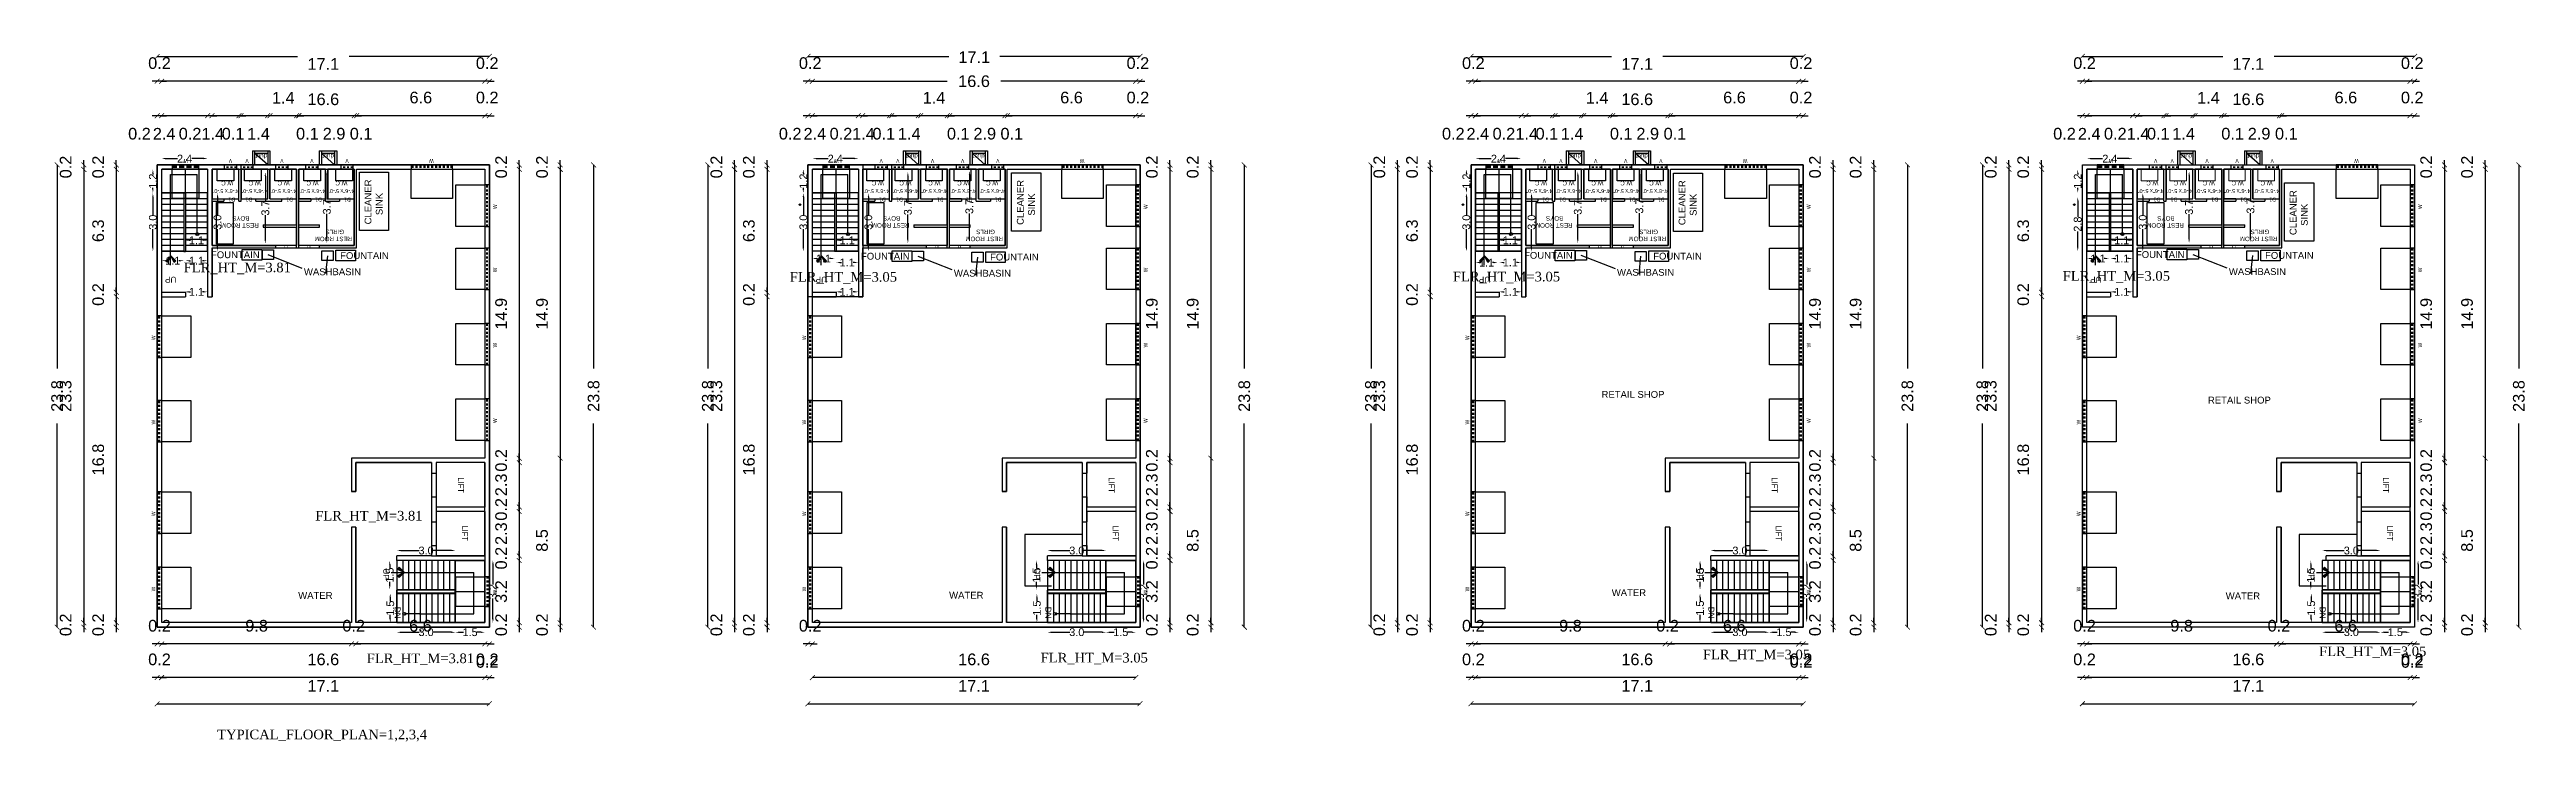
# Model space of a CAD drawing. Header units: metres. Extents: x 21671 to 43338, y -49512 to -25104.
# Drawn here: x 21765.5 to 21892.8, y -25139.4 to -25103.8 of the extents above; entities that cross this region are included whole.
import ezdxf
from ezdxf.enums import TextEntityAlignment as Align

# ---------------------------------------------------------------- set-up
doc = ezdxf.new("R2010")
doc.units = ezdxf.units.M
doc.linetypes.add('HIDDEN', pattern=[0.375, 0.25, -0.125])
doc.linetypes.add('HIDDENX2', pattern=[0.375, 0.25, -0.125])
for name, color, linetype in [('0 @ 1', 7, 'Continuous'), ('5', 5, 'Continuous'), ('BL', 34, 'Continuous'), ('BLK_1_FLR_0_STAIR_1', 34, 'Continuous'), ('BLK_1_FLR_1_BLT_UP_AREA', 7, 'Continuous'), ('BLK_1_FLR_1_DRINKING_WATER', 7, 'Continuous'), ('BLK_1_FLR_1_EXIT_WIDTH_DOOR', 4, 'Continuous'), ('BLK_1_FLR_1_EXIT_WIDTH_STAIR', 4, 'Continuous'), ('BLK_1_FLR_1_FIRESTAIR_1', 34, 'Continuous'), ('BLK_1_FLR_1_FIRESTAIR_1_FLIGHT_1', 34, 'Continuous'), ('BLK_1_FLR_1_FIRESTAIR_1_FLIGHT_2', 34, 'Continuous'), ('BLK_1_FLR_1_FIRESTAIR_1_LANDING_1', 34, 'Continuous'), ('BLK_1_FLR_1_LIFT_1', 34, 'Continuous'), ('BLK_1_FLR_1_REGULAR_ROOM_1', 34, 'Continuous'), ('BLK_1_FLR_1_ROOF_AREA', 7, 'Continuous'), ('BLK_1_FLR_1_STAIR_1', 34, 'Continuous'), ('BLK_1_FLR_1_STAIR_1_FLIGHT_1', 34, 'Continuous'), ('BLK_1_FLR_1_STAIR_1_FLIGHT_2', 34, 'Continuous'), ('BLK_1_FLR_1_STAIR_1_LANDING_1', 34, 'Continuous'), ('BLK_1_FLR_1_URINAL', 7, 'Continuous'), ('BLK_1_FLR_1_WASH', 7, 'Continuous'), ('BLK_1_FLR_1_WATER_CLOSET', 7, 'Continuous'), ('BLK_1_FLR_1_WC_BATH', 34, 'Continuous'), ('BLK_1_FLR_1_WC_BATH_HT', 34, 'Continuous'), ('BLK_1_FLR_2_BLT_UP_AREA', 7, 'Continuous'), ('BLK_1_FLR_2_DRINKING_WATER', 7, 'Continuous'), ('BLK_1_FLR_2_EXIT_WIDTH_DOOR', 7, 'Continuous'), ('BLK_1_FLR_2_EXIT_WIDTH_STAIR', 7, 'Continuous'), ('BLK_1_FLR_2_FIRESTAIR_1', 7, 'Continuous'), ('BLK_1_FLR_2_FIRESTAIR_1_FLIGHT_1', 34, 'Continuous'), ('BLK_1_FLR_2_FIRESTAIR_1_FLIGHT_2', 34, 'Continuous'), ('BLK_1_FLR_2_FIRESTAIR_1_LANDING_1', 34, 'Continuous'), ('BLK_1_FLR_2_LIFT_1', 7, 'Continuous'), ('BLK_1_FLR_2_REGULAR_ROOM_1', 34, 'Continuous'), ('BLK_1_FLR_2_ROOF_AREA', 7, 'Continuous'), ('BLK_1_FLR_2_STAIR_1', 7, 'Continuous'), ('BLK_1_FLR_2_STAIR_1_FLIGHT_1', 34, 'Continuous'), ('BLK_1_FLR_2_STAIR_1_FLIGHT_2', 34, 'Continuous'), ('BLK_1_FLR_2_STAIR_1_LANDING_1', 34, 'Continuous'), ('BLK_1_FLR_2_URINAL', 7, 'Continuous'), ('BLK_1_FLR_2_WASH', 7, 'Continuous'), ('BLK_1_FLR_2_WATER_CLOSET', 7, 'Continuous'), ('BLK_1_FLR_2_WC_BATH', 7, 'Continuous'), ('BLK_1_FLR_2_WC_BATH_HT', 7, 'Continuous'), ('BLK_1_FLR_3_BLT_UP_AREA', 7, 'Continuous'), ('BLK_1_FLR_3_DRINKING_WATER', 7, 'Continuous'), ('BLK_1_FLR_3_EXIT_WIDTH_DOOR', 7, 'Continuous'), ('BLK_1_FLR_3_EXIT_WIDTH_STAIR', 7, 'Continuous'), ('BLK_1_FLR_3_FIRESTAIR_1', 7, 'Continuous'), ('BLK_1_FLR_3_FIRESTAIR_1_FLIGHT_1', 7, 'Continuous'), ('BLK_1_FLR_3_FIRESTAIR_1_FLIGHT_2', 7, 'Continuous'), ('BLK_1_FLR_3_FIRESTAIR_1_LANDING_1', 7, 'Continuous'), ('BLK_1_FLR_3_LIFT_1', 7, 'Continuous'), ('BLK_1_FLR_3_REGULAR_ROOM', 7, 'Continuous'), ('BLK_1_FLR_3_ROOF_AREA', 7, 'Continuous'), ('BLK_1_FLR_3_STAIR_1', 7, 'Continuous'), ('BLK_1_FLR_3_STAIR_1_FLIGHT_1', 7, 'Continuous'), ('BLK_1_FLR_3_STAIR_1_FLIGHT_2', 7, 'Continuous'), ('BLK_1_FLR_3_STAIR_1_LANDING_1', 7, 'Continuous'), ('BLK_1_FLR_3_URINAL', 7, 'Continuous'), ('BLK_1_FLR_3_WASH', 7, 'Continuous'), ('BLK_1_FLR_3_WATER_CLOSET', 7, 'Continuous'), ('BLK_1_FLR_3_WC_BATH', 34, 'Continuous'), ('BLK_1_FLR_3_WC_BATH_HT', 34, 'Continuous'), ('BLK_1_FLR_4_BLT_UP_AREA', 7, 'Continuous'), ('BLK_1_FLR_4_DRINKING_WATER', 7, 'Continuous'), ('BLK_1_FLR_4_EXIT_WIDTH_DOOR', 7, 'Continuous'), ('BLK_1_FLR_4_EXIT_WIDTH_STAIR', 7, 'Continuous'), ('BLK_1_FLR_4_FIRESTAIR_1', 7, 'Continuous'), ('BLK_1_FLR_4_FIRESTAIR_1_FLIGHT_1', 7, 'Continuous'), ('BLK_1_FLR_4_FIRESTAIR_1_FLIGHT_2', 7, 'Continuous'), ('BLK_1_FLR_4_FIRESTAIR_1_LANDING_1', 7, 'Continuous'), ('BLK_1_FLR_4_LIFT_1', 7, 'Continuous'), ('BLK_1_FLR_4_REGULAR_ROOM', 7, 'Continuous'), ('BLK_1_FLR_4_ROOF_AREA', 7, 'Continuous'), ('BLK_1_FLR_4_STAIR_1', 7, 'Continuous'), ('BLK_1_FLR_4_STAIR_1_FLIGHT_1', 7, 'Continuous'), ('BLK_1_FLR_4_STAIR_1_FLIGHT_2', 7, 'Continuous'), ('BLK_1_FLR_4_STAIR_1_LANDING_1', 7, 'Continuous'), ('BLK_1_FLR_4_URINAL', 7, 'Continuous'), ('BLK_1_FLR_4_WASH', 7, 'Continuous'), ('BLK_1_FLR_4_WATER_CLOSET', 7, 'Continuous'), ('BLK_1_FLR_4_WC_BATH', 7, 'Continuous'), ('BLK_1_FLR_4_WC_BATH_HT', 7, 'Continuous'), ('FLOOR01', 7, 'Continuous'), ('FLOOR02', 4, 'Continuous'), ('FLOOR03', 4, 'Continuous')]:
    doc.layers.add(name, color=color, linetype=linetype)
doc.layers.add('FLOOR04', color=181, linetype='Continuous', lineweight=5)
doc.styles.add('2mm', font='swissl.ttf', dxfattribs={"height": 2})
doc.styles.add('ARIAL', font='arial.ttf')
doc.styles.add('SEN', font='tahoma.ttf', dxfattribs={"height": 1})
doc.styles.get("Standard").update_dxf_attribs({"font": 'arial.ttf'})
doc.styles.add('TIMES', font='times.ttf')
doc.dimstyles.new('ISO-25', dxfattribs={"dimtxt": 1, "dimasz": 2.5, "dimexe": 1.25, "dimexo": 0.625, "dimtad": 1, "dimdec": 1, "dimzin": 1, "dimdsep": 46, "dimtxsty": 'Standard', "dimcen": 2.5, "dimse1": 1, "dimse2": 1, "dimsd1": 1, "dimsd2": 1, "dimadec": 1, "dimazin": 3, "dimtfac": 1, "dimtdec": 1, "dimtix": 1, "dimtmove": 2, "dimatfit": 3, "dimfxl": 0, "dimarcsym": 0})

msp = doc.modelspace()

# ---------------------------------------------------------------- texts
at = {"color": 0}
for s, height, p in [('duct', 0.2286, (21776.417, -25109.289)), ('duct', 0.2286, (21779.853, -25109.289)), ('duct', 0.2286, (21809.858, -25109.289)), ('duct', 0.2286, (21813.293, -25109.289)), ('duct', 0.2286, (21843.935, -25109.289)), ('duct', 0.2286, (21847.37, -25109.289)), ('duct', 0.2286, (21875.353, -25109.289)), ('duct', 0.2286, (21878.788, -25109.289)), (' W.C', 0.2286, (21774.714, -25110.672)), (' W.C', 0.2286, (21776.127, -25110.672)), (' W.C', 0.2286, (21777.613, -25110.672)), (' W.C', 0.2286, (21777.613, -25110.672)), (' W.C', 0.2286, (21779.099, -25110.672)), (' W.C', 0.2286, (21780.585, -25110.672)), (' W.C', 0.2286, (21780.585, -25110.672)), (' W.C', 0.2286, (21808.154, -25110.672)), (' W.C', 0.2286, (21809.568, -25110.672)), (' W.C', 0.2286, (21811.054, -25110.672)), (' W.C', 0.2286, (21811.054, -25110.672)), (' W.C', 0.2286, (21812.54, -25110.672)), (' W.C', 0.2286, (21814.025, -25110.672)), (' W.C', 0.2286, (21814.025, -25110.672)), (' W.C', 0.2286, (21842.231, -25110.672)), (' W.C', 0.2286, (21843.645, -25110.672)), (' W.C', 0.2286, (21845.13, -25110.672)), (' W.C', 0.2286, (21845.13, -25110.672)), (' W.C', 0.2286, (21846.616, -25110.672)), (' W.C', 0.2286, (21848.102, -25110.672)), (' W.C', 0.2286, (21848.102, -25110.672)), (' W.C', 0.2286, (21873.649, -25110.672)), (' W.C', 0.2286, (21875.062, -25110.672)), (' W.C', 0.2286, (21876.548, -25110.672)), (' W.C', 0.2286, (21876.548, -25110.672)), (' W.C', 0.2286, (21878.034, -25110.672)), (' W.C', 0.2286, (21879.52, -25110.672)), (' W.C', 0.2286, (21879.52, -25110.672)), ('4\'-6"x 5\'-0"', 0.20321, (21774.583, -25111.081)), ('4\'-6"x 5\'-0"', 0.20321, (21776.064, -25111.081)), ('4\'-6"x 5\'-0"', 0.20321, (21777.549, -25111.081)), ('4\'-6"x 5\'-0"', 0.20321, (21779.035, -25111.081)), ('4\'-6"x 5\'-0"', 0.20321, (21780.521, -25111.081)), ('4\'-6"x 5\'-0"', 0.20321, (21808.024, -25111.081)), ('4\'-6"x 5\'-0"', 0.20321, (21809.504, -25111.081)), ('4\'-6"x 5\'-0"', 0.20321, (21810.99, -25111.081)), ('4\'-6"x 5\'-0"', 0.20321, (21812.476, -25111.081)), ('4\'-6"x 5\'-0"', 0.20321, (21813.962, -25111.081)), ('4\'-6"x 5\'-0"', 0.20321, (21842.101, -25111.081)), ('4\'-6"x 5\'-0"', 0.20321, (21843.581, -25111.081)), ('4\'-6"x 5\'-0"', 0.20321, (21845.067, -25111.081)), ('4\'-6"x 5\'-0"', 0.20321, (21846.553, -25111.081)), ('4\'-6"x 5\'-0"', 0.20321, (21848.039, -25111.081)), ('4\'-6"x 5\'-0"', 0.20321, (21873.519, -25111.081)), ('4\'-6"x 5\'-0"', 0.20321, (21874.999, -25111.081)), ('4\'-6"x 5\'-0"', 0.20321, (21876.485, -25111.081)), ('4\'-6"x 5\'-0"', 0.20321, (21877.971, -25111.081)), ('4\'-6"x 5\'-0"', 0.20321, (21879.456, -25111.081))]:
    msp.add_text(s, height=height, rotation=180, dxfattribs=at).set_placement(p, align=Align.MIDDLE)
at = {"color": 6}
for s, p in [('CLEANER', (21782.08, -25112.791)), ('CLEANER', (21815.6, -25112.817)), ('CLEANER', (21849.607, -25112.832)), ('SINK', (21782.657, -25112.315)), ('SINK', (21816.177, -25112.341)), ('SINK', (21850.184, -25112.355)), ('CLEANER', (21881.013, -25113.342)), ('SINK', (21881.59, -25112.866))]:
    msp.add_text(s, height=0.35, rotation=90, dxfattribs=at).set_placement(p)
at = {"color": 0}
for s, p in [('REST ROOM', (21776.289, -25112.729)), ('BOYS', (21775.813, -25112.37)), ('GIRLS', (21780.681, -25113.064)), ('REST ROOM', (21809.73, -25112.729)), ('BOYS', (21809.254, -25112.37)), ('GIRLS', (21814.122, -25113.064)), ('REST ROOM', (21843.807, -25112.729)), ('BOYS', (21843.331, -25112.37)), ('GIRLS', (21848.199, -25113.064)), ('REST ROOM', (21875.225, -25112.729)), ('BOYS', (21874.749, -25112.37)), ('GIRLS', (21879.617, -25113.064)), ('REST ROOM', (21781.097, -25113.426)), ('REST ROOM', (21814.537, -25113.426)), ('REST ROOM', (21848.614, -25113.426)), ('REST ROOM', (21880.032, -25113.426))]:
    msp.add_text(s, height=0.2286, rotation=180, dxfattribs=at).set_placement(p)
at = {"color": 6}
for s, p in [('FOUNTAIN', (21773.837, -25114.529)), ('FOUNTAIN', (21780.474, -25114.573)), ('FOUNTAIN', (21807.239, -25114.603)), ('FOUNTAIN', (21813.875, -25114.647)), ('FOUNTAIN', (21841.317, -25114.558)), ('FOUNTAIN', (21847.953, -25114.601)), ('FOUNTAIN', (21872.76, -25114.519)), ('FOUNTAIN', (21879.397, -25114.563)), ('WASHBASIN', (21778.613, -25115.405)), ('WASHBASIN', (21812.015, -25115.479)), ('WASHBASIN', (21846.093, -25115.434)), ('WASHBASIN', (21877.537, -25115.395)), ('RETAIL SHOP', (21845.297, -25121.713)), ('RETAIL SHOP', (21876.461, -25122.006)), ('WATER', (21778.319, -25132.055)), ('WATER', (21811.768, -25132.04)), ('WATER', (21845.822, -25131.91)), ('WATER', (21877.375, -25132.074))]:
    msp.add_text(s, height=0.35, dxfattribs=at).set_placement(p)
at = {"color": 0, "style": 'ARIAL'}
for s, rotation, p in [('UP', 180, (21772.061, -25115.488)), ('UP', 180, (21805.501, -25115.488)), ('UP', 180, (21839.578, -25115.488)), ('UP', 180, (21870.996, -25115.488)), ('UP', 270, (21782.686, -25130.487)), ('UP', 270, (21816.127, -25130.487)), ('UP', 270, (21850.203, -25130.487)), ('UP', 270, (21881.621, -25130.487)), ('DN', 270, (21783.274, -25132.463)), ('DN', 270, (21816.715, -25132.463)), ('DN', 270, (21850.792, -25132.463)), ('DN', 270, (21882.209, -25132.463))]:
    msp.add_text(s, height=0.3048, rotation=rotation, dxfattribs=at).set_placement(p)
at = {"color": 0, "char_height": 0.2, "width": 26.3481, "attachment_point": 5, "style": 'SEN'}
for s, insert, rotation in [('W', (21772.526, -25109.53), 180.62554), ('V', (21774.838, -25109.53), 180.62554), ('V', (21775.688, -25109.53), 180.62554), ('V', (21777.479, -25109.53), 180.62554), ('V', (21779.022, -25109.53), 180.62554), ('V', (21780.827, -25109.53), 180.62554), ('W', (21785.164, -25109.53), 180.62554), ('W', (21805.967, -25109.53), 180.62554), ('V', (21808.279, -25109.53), 180.62554), ('V', (21809.129, -25109.53), 180.62554), ('V', (21810.92, -25109.53), 180.62554), ('V', (21812.463, -25109.53), 180.62554), ('V', (21814.268, -25109.53), 180.62554), ('W', (21818.605, -25109.53), 180.62554), ('W', (21840.044, -25109.53), 180.62554), ('V', (21842.356, -25109.53), 180.62554), ('V', (21843.206, -25109.53), 180.62554), ('V', (21844.997, -25109.53), 180.62554), ('V', (21846.539, -25109.53), 180.62554), ('V', (21848.345, -25109.53), 180.62554), ('W', (21852.681, -25109.53), 180.62554), ('W', (21871.462, -25109.53), 180.62554), ('V', (21873.773, -25109.53), 180.62554), ('V', (21874.624, -25109.53), 180.62554), ('V', (21876.414, -25109.53), 180.62554), ('V', (21877.957, -25109.53), 180.62554), ('V', (21879.763, -25109.53), 180.62554), ('W', (21884.099, -25109.53), 180.62554), ('D1', (21774.898, -25111.517), 180.62554), ('D1', (21775.775, -25111.517), 180.62554), ('D1', (21777.87, -25111.517), 180.62554), ('D1', (21779.356, -25111.517), 180.62554), ('D1', (21780.842, -25111.517), 180.62554), ('W', (21788.43, -25111.881), 90.62554), ('D1', (21808.339, -25111.517), 180.62554), ('D1', (21809.215, -25111.517), 180.62554), ('D1', (21811.311, -25111.517), 180.62554), ('D1', (21812.797, -25111.517), 180.62554), ('D1', (21814.282, -25111.517), 180.62554), ('W', (21821.87, -25111.881), 90.62554), ('D1', (21842.416, -25111.517), 180.62554), ('D1', (21843.292, -25111.517), 180.62554), ('D1', (21845.387, -25111.517), 180.62554), ('D1', (21846.873, -25111.517), 180.62554), ('D1', (21848.359, -25111.517), 180.62554), ('W', (21855.947, -25111.881), 90.62554), ('D1', (21873.833, -25111.517), 180.62554), ('D1', (21874.71, -25111.517), 180.62554), ('D1', (21876.805, -25111.517), 180.62554), ('D1', (21878.291, -25111.517), 180.62554), ('D1', (21879.777, -25111.517), 180.62554), ('W', (21887.365, -25111.881), 90.62554), ('D', (21777.695, -25113.946), 180.62554), ('D', (21778.863, -25113.947), 180.62554), ('D', (21811.136, -25113.946), 180.62554), ('D', (21812.304, -25113.947), 180.62554), ('D', (21845.213, -25113.946), 180.62554), ('D', (21846.381, -25113.947), 180.62554), ('D', (21876.63, -25113.946), 180.62554), ('D', (21877.798, -25113.947), 180.62554), ('W', (21788.43, -25115.131), 90.62554), ('W', (21821.87, -25115.131), 90.62554), ('W', (21855.947, -25115.131), 90.62554), ('W', (21887.365, -25115.131), 90.62554), ('W', (21770.88, -25118.621), 90.62554), ('W', (21788.43, -25119.003), 90.62554), ('W', (21804.321, -25118.621), 90.62554), ('W', (21821.87, -25119.003), 90.62554), ('W', (21838.398, -25118.621), 90.62554), ('W', (21855.947, -25119.003), 90.62554), ('W', (21869.816, -25118.621), 90.62554), ('W', (21887.365, -25119.003), 90.62554), ('W', (21770.88, -25122.965), 90.62554), ('W', (21788.43, -25122.887), 90.62554), ('W', (21804.321, -25122.965), 90.62554), ('W', (21821.87, -25122.887), 90.62554), ('W', (21838.398, -25122.965), 90.62554), ('W', (21855.947, -25122.887), 90.62554), ('W', (21869.816, -25122.965), 90.62554), ('W', (21887.365, -25122.887), 90.62554), ('W', (21770.88, -25127.674), 90.62554), ('W', (21804.321, -25127.674), 90.62554), ('W', (21838.398, -25127.674), 90.62554), ('W', (21869.816, -25127.674), 90.62554), ('W', (21770.88, -25131.549), 90.62554), ('W', (21788.43, -25131.701), 90.62554), ('W', (21804.321, -25131.549), 90.62554), ('W', (21821.87, -25131.701), 90.62554), ('W', (21838.398, -25131.549), 90.62554), ('W', (21855.947, -25131.701), 90.62554), ('W', (21869.816, -25131.549), 90.62554), ('W', (21887.365, -25131.701), 90.62554)]:
    msp.add_mtext(s, dxfattribs=dict(at, insert=insert, rotation=rotation))
at = {"layer": '0 @ 1', "color": 0, "char_height": 0.30482, "width": 462.36415, "attachment_point": 1, "rotation": 270, "style": '2mm'}
for insert in [(21786.836, -25125.812), (21820.277, -25125.812), (21854.353, -25125.812), (21885.771, -25125.812), (21787.041, -25128.288), (21820.482, -25128.288), (21854.558, -25128.288), (21885.976, -25128.288)]:
    msp.add_mtext('{\\fArial Narrow|b0|i0|c0|p34;\\C7;LIFT }', dxfattribs=dict(at, insert=insert))
at = {"layer": 'BLK_1_FLR_0_STAIR_1', "color": 1, "insert": (21781.843, -25134.865), "char_height": 0.49497, "width": 17.44019, "attachment_point": 1, "style": 'TIMES'}
msp.add_mtext('FLR_HT_M=3.81', dxfattribs=at)
at = {"layer": 'BLK_1_FLR_1_BLT_UP_AREA', "color": 13, "style": 'TIMES'}
msp.add_text('TYPICAL_FLOOR_PLAN=1,2,3,4', height=0.49497, dxfattribs=at).set_placement((21774.153, -25139.275))
at = {"layer": 'BLK_1_FLR_1_FIRESTAIR_1', "color": 1, "insert": (21772.431, -25114.76), "char_height": 0.49497, "width": 17.44019, "attachment_point": 1, "style": 'TIMES'}
msp.add_mtext('FLR_HT_M=3.81', dxfattribs=at)
at = {"layer": 'BLK_1_FLR_1_STAIR_1', "color": 1, "insert": (21779.195, -25127.529), "char_height": 0.49497, "width": 17.44019, "attachment_point": 1, "style": 'TIMES'}
msp.add_mtext('FLR_HT_M=3.81', dxfattribs=at)
at = {"layer": 'BLK_1_FLR_2_FIRESTAIR_1', "color": 1, "insert": (21803.581, -25115.244), "char_height": 0.49497, "width": 17.44019, "attachment_point": 1, "style": 'TIMES'}
msp.add_mtext('FLR_HT_M=3.05', dxfattribs=at)
at = {"layer": 'BLK_1_FLR_2_STAIR_1', "color": 1, "insert": (21816.472, -25134.83), "char_height": 0.49497, "width": 17.44019, "attachment_point": 1, "style": 'TIMES'}
msp.add_mtext('FLR_HT_M=3.05', dxfattribs=at)
at = {"layer": 'BLK_1_FLR_3_FIRESTAIR_1', "color": 1, "insert": (21837.658, -25115.229), "char_height": 0.49497, "width": 17.44019, "attachment_point": 1, "style": 'TIMES'}
msp.add_mtext('FLR_HT_M=3.05', dxfattribs=at)
at = {"layer": 'BLK_1_FLR_3_STAIR_1', "color": 1, "insert": (21850.505, -25134.668), "char_height": 0.49497, "width": 17.44019, "attachment_point": 1, "style": 'TIMES'}
msp.add_mtext('FLR_HT_M=3.05', dxfattribs=at)
at = {"layer": 'BLK_1_FLR_4_FIRESTAIR_1', "color": 1, "insert": (21868.999, -25115.193), "char_height": 0.49497, "width": 17.44019, "attachment_point": 1, "style": 'TIMES'}
msp.add_mtext('FLR_HT_M=3.05', dxfattribs=at)
at = {"layer": 'BLK_1_FLR_4_STAIR_1', "color": 1, "insert": (21882.175, -25134.505), "char_height": 0.49497, "width": 17.44019, "attachment_point": 1, "style": 'TIMES'}
msp.add_mtext('FLR_HT_M=3.05', dxfattribs=at)

# ---------------------------------------------------------------- blocks, each defined once
blk = doc.blocks.new('A$C3D037593')
at = {"layer": '5', "linetype": 'HIDDEN'}
for p, q in [((0, 4.5), (24, 4.5)), ((0, 3.5), (24, 3.5))]:
    blk.add_line(p, q, dxfattribs=at)
at = {"layer": '5'}
blk.add_lwpolyline([(0, 9), (0, 0), (24, 0), (24, 9)], close=True, dxfattribs=at)
blk = doc.blocks.new('A$C674B7934')
at = {"layer": '5', "linetype": 'HIDDENX2'}
for p, q in [((3.5, 90), (3.5, 6)), ((5.5, 90), (5.5, 6))]:
    blk.add_line(p, q, dxfattribs=at)
at = {"layer": '5'}
blk.add_lwpolyline([(0, 6), (9, 6), (9, 90), (0, 90)], close=True, dxfattribs=at)
blk = doc.blocks.new('A$C617F55A5')
at = {"layer": '5', "linetype": 'HIDDENX2'}
for p, q in [((0, 5.5), (60, 5.5)), ((0, 3.5), (60, 3.5))]:
    blk.add_line(p, q, dxfattribs=at)
at = {"layer": '5'}
blk.add_lwpolyline([(60, 0), (60, 9), (0, 9), (0, 0)], close=True, dxfattribs=at)
blk = doc.blocks.new('_ArchTick')
at = {"color": 0, "linetype": 'ByBlock', "const_width": 0.15}
blk.add_lwpolyline([(-0.5, -0.5), (0.5, 0.5)], dxfattribs=at)
blk = doc.blocks.new('*D24')
at = {"color": 0, "lineweight": -2}
for p, q in [((21787.91, -25107.2), (21787.66, -25107.2)), ((21788.14, -25107.2), (21787.91, -25107.2)), ((21788.14, -25107.2), (21788.39, -25107.2))]:
    blk.add_line(p, q, dxfattribs=at)
at = {"layer": 'Defpoints', "color": 0}
for p in [(21787.91, -25107.2), (21787.91, -25109.96), (21788.14, -25109.73)]:
    blk.add_point(p, dxfattribs=at)
at = {"color": 0, "lineweight": -2, "xscale": 0.25, "yscale": 0.25, "zscale": 0.25}
blk.add_blockref('_ArchTick', (21787.91, -25107.2), dxfattribs=at)
at = {"color": 0, "lineweight": -2, "xscale": 0.25, "yscale": 0.25, "zscale": 0.25, "rotation": 180}
blk.add_blockref('_ArchTick', (21788.14, -25107.2), dxfattribs=at)
at = {"color": 0, "insert": (21788.03, -25106.27), "char_height": 0.6, "attachment_point": 5}
blk.add_mtext('0.2', dxfattribs=at)
blk = doc.blocks.new('*D25')
at = {"color": 0, "lineweight": -2}
blk.add_line((21787.91, -25107.2), (21781.32, -25107.2), dxfattribs=at)
at = {"layer": 'Defpoints', "color": 0}
for p in [(21781.32, -25107.2), (21781.32, -25109.96), (21787.91, -25109.96)]:
    blk.add_point(p, dxfattribs=at)
at = {"color": 0, "lineweight": -2, "xscale": 0.25, "yscale": 0.25, "zscale": 0.25, "rotation": 180}
blk.add_blockref('_ArchTick', (21781.32, -25107.2), dxfattribs=at)
at = {"color": 0, "lineweight": -2, "xscale": 0.25, "yscale": 0.25, "zscale": 0.25}
blk.add_blockref('_ArchTick', (21787.91, -25107.2), dxfattribs=at)
at = {"color": 0, "insert": (21784.62, -25106.27), "char_height": 0.6, "attachment_point": 5}
blk.add_mtext('6.6', dxfattribs=at)
blk = doc.blocks.new('*D26')
at = {"color": 0, "lineweight": -2}
for p, q in [((21781.2, -25107.2), (21780.95, -25107.2)), ((21781.32, -25107.2), (21781.2, -25107.2)), ((21781.32, -25107.2), (21781.57, -25107.2))]:
    blk.add_line(p, q, dxfattribs=at)
at = {"layer": 'Defpoints', "color": 0}
for p in [(21781.2, -25107.2), (21781.2, -25109.96), (21781.32, -25109.96)]:
    blk.add_point(p, dxfattribs=at)
at = {"color": 0, "lineweight": -2, "xscale": 0.25, "yscale": 0.25, "zscale": 0.25}
blk.add_blockref('_ArchTick', (21781.2, -25107.2), dxfattribs=at)
at = {"color": 0, "lineweight": -2, "xscale": 0.25, "yscale": 0.25, "zscale": 0.25, "rotation": 180}
blk.add_blockref('_ArchTick', (21781.32, -25107.2), dxfattribs=at)
at = {"color": 0, "insert": (21781.55, -25108.13), "char_height": 0.6, "attachment_point": 5}
blk.add_mtext('0.1', dxfattribs=at)
blk = doc.blocks.new('*D27')
at = {"color": 0, "lineweight": -2}
blk.add_line((21781.2, -25107.2), (21778.35, -25107.2), dxfattribs=at)
at = {"layer": 'Defpoints', "color": 0}
for p in [(21778.35, -25107.2), (21778.35, -25109.96), (21781.2, -25109.96)]:
    blk.add_point(p, dxfattribs=at)
at = {"color": 0, "lineweight": -2, "xscale": 0.25, "yscale": 0.25, "zscale": 0.25, "rotation": 180}
blk.add_blockref('_ArchTick', (21778.35, -25107.2), dxfattribs=at)
at = {"color": 0, "lineweight": -2, "xscale": 0.25, "yscale": 0.25, "zscale": 0.25}
blk.add_blockref('_ArchTick', (21781.2, -25107.2), dxfattribs=at)
at = {"color": 0, "insert": (21780.16, -25108.13), "char_height": 0.6, "attachment_point": 5}
blk.add_mtext('2.9', dxfattribs=at)
blk = doc.blocks.new('*D28')
at = {"color": 0, "lineweight": -2}
for p, q in [((21778.24, -25107.2), (21777.99, -25107.2)), ((21778.35, -25107.2), (21778.24, -25107.2)), ((21778.35, -25107.2), (21778.6, -25107.2))]:
    blk.add_line(p, q, dxfattribs=at)
at = {"layer": 'Defpoints', "color": 0}
for p in [(21778.24, -25107.2), (21778.24, -25109.96), (21778.35, -25109.96)]:
    blk.add_point(p, dxfattribs=at)
at = {"color": 0, "lineweight": -2, "xscale": 0.25, "yscale": 0.25, "zscale": 0.25}
blk.add_blockref('_ArchTick', (21778.24, -25107.2), dxfattribs=at)
at = {"color": 0, "lineweight": -2, "xscale": 0.25, "yscale": 0.25, "zscale": 0.25, "rotation": 180}
blk.add_blockref('_ArchTick', (21778.35, -25107.2), dxfattribs=at)
at = {"color": 0, "insert": (21778.79, -25108.13), "char_height": 0.6, "attachment_point": 5}
blk.add_mtext('0.1', dxfattribs=at)
blk = doc.blocks.new('*D29')
at = {"color": 0, "lineweight": -2}
for p, q in [((21776.87, -25107.2), (21776.62, -25107.2)), ((21778.24, -25107.2), (21776.87, -25107.2)), ((21778.24, -25107.2), (21778.49, -25107.2))]:
    blk.add_line(p, q, dxfattribs=at)
at = {"layer": 'Defpoints', "color": 0}
for p in [(21776.87, -25107.2), (21776.87, -25109.96), (21778.24, -25109.96)]:
    blk.add_point(p, dxfattribs=at)
at = {"color": 0, "lineweight": -2, "xscale": 0.25, "yscale": 0.25, "zscale": 0.25}
blk.add_blockref('_ArchTick', (21776.87, -25107.2), dxfattribs=at)
at = {"color": 0, "lineweight": -2, "xscale": 0.25, "yscale": 0.25, "zscale": 0.25, "rotation": 180}
blk.add_blockref('_ArchTick', (21778.24, -25107.2), dxfattribs=at)
at = {"color": 0, "insert": (21777.55, -25106.28), "char_height": 0.6, "attachment_point": 5}
blk.add_mtext('1.4', dxfattribs=at)
blk = doc.blocks.new('*D30')
at = {"color": 0, "lineweight": -2}
blk.add_line((21776.75, -25107.2), (21775.38, -25107.2), dxfattribs=at)
at = {"layer": 'Defpoints', "color": 0}
for p in [(21775.38, -25107.2), (21775.38, -25109.96), (21776.75, -25109.96)]:
    blk.add_point(p, dxfattribs=at)
at = {"color": 0, "lineweight": -2, "xscale": 0.25, "yscale": 0.25, "zscale": 0.25, "rotation": 180}
blk.add_blockref('_ArchTick', (21775.38, -25107.2), dxfattribs=at)
at = {"color": 0, "lineweight": -2, "xscale": 0.25, "yscale": 0.25, "zscale": 0.25}
blk.add_blockref('_ArchTick', (21776.75, -25107.2), dxfattribs=at)
at = {"color": 0, "insert": (21776.28, -25108.13), "char_height": 0.6, "attachment_point": 5}
blk.add_mtext('1.4', dxfattribs=at)
blk = doc.blocks.new('*D31')
at = {"color": 0, "lineweight": -2}
for p, q in [((21775.27, -25107.2), (21775.02, -25107.2)), ((21775.38, -25107.2), (21775.27, -25107.2)), ((21775.38, -25107.2), (21775.63, -25107.2))]:
    blk.add_line(p, q, dxfattribs=at)
at = {"layer": 'Defpoints', "color": 0}
for p in [(21775.27, -25107.2), (21775.27, -25109.96), (21775.38, -25109.96)]:
    blk.add_point(p, dxfattribs=at)
at = {"color": 0, "lineweight": -2, "xscale": 0.25, "yscale": 0.25, "zscale": 0.25}
blk.add_blockref('_ArchTick', (21775.27, -25107.2), dxfattribs=at)
at = {"color": 0, "lineweight": -2, "xscale": 0.25, "yscale": 0.25, "zscale": 0.25, "rotation": 180}
blk.add_blockref('_ArchTick', (21775.38, -25107.2), dxfattribs=at)
at = {"color": 0, "insert": (21774.97, -25108.13), "char_height": 0.6, "attachment_point": 5}
blk.add_mtext('0.1', dxfattribs=at)
blk = doc.blocks.new('*D32')
at = {"color": 0, "lineweight": -2}
blk.add_line((21775.27, -25107.2), (21773.89, -25107.2), dxfattribs=at)
at = {"layer": 'Defpoints', "color": 0}
for p in [(21773.89, -25107.2), (21773.89, -25109.96), (21775.27, -25109.96)]:
    blk.add_point(p, dxfattribs=at)
at = {"color": 0, "lineweight": -2, "xscale": 0.25, "yscale": 0.25, "zscale": 0.25, "rotation": 180}
blk.add_blockref('_ArchTick', (21773.89, -25107.2), dxfattribs=at)
at = {"color": 0, "lineweight": -2, "xscale": 0.25, "yscale": 0.25, "zscale": 0.25}
blk.add_blockref('_ArchTick', (21775.27, -25107.2), dxfattribs=at)
at = {"color": 0, "insert": (21773.93, -25108.13), "char_height": 0.6, "attachment_point": 5}
blk.add_mtext('1.4', dxfattribs=at)
blk = doc.blocks.new('*D33')
at = {"color": 0, "lineweight": -2}
for p, q in [((21773.66, -25107.2), (21773.41, -25107.2)), ((21773.89, -25107.2), (21773.66, -25107.2)), ((21773.89, -25107.2), (21774.14, -25107.2))]:
    blk.add_line(p, q, dxfattribs=at)
at = {"layer": 'Defpoints', "color": 0}
for p in [(21773.66, -25107.2), (21773.66, -25109.96), (21773.89, -25109.96)]:
    blk.add_point(p, dxfattribs=at)
at = {"color": 0, "lineweight": -2, "xscale": 0.25, "yscale": 0.25, "zscale": 0.25}
blk.add_blockref('_ArchTick', (21773.66, -25107.2), dxfattribs=at)
at = {"color": 0, "lineweight": -2, "xscale": 0.25, "yscale": 0.25, "zscale": 0.25, "rotation": 180}
blk.add_blockref('_ArchTick', (21773.89, -25107.2), dxfattribs=at)
at = {"color": 0, "insert": (21772.76, -25108.13), "char_height": 0.6, "attachment_point": 5}
blk.add_mtext('0.2', dxfattribs=at)
blk = doc.blocks.new('*D34')
at = {"color": 0, "lineweight": -2}
blk.add_line((21773.66, -25107.2), (21771.3, -25107.2), dxfattribs=at)
at = {"layer": 'Defpoints', "color": 0}
for p in [(21771.3, -25107.2), (21771.3, -25109.96), (21773.66, -25109.96)]:
    blk.add_point(p, dxfattribs=at)
at = {"color": 0, "lineweight": -2, "xscale": 0.25, "yscale": 0.25, "zscale": 0.25, "rotation": 180}
blk.add_blockref('_ArchTick', (21771.3, -25107.2), dxfattribs=at)
at = {"color": 0, "lineweight": -2, "xscale": 0.25, "yscale": 0.25, "zscale": 0.25}
blk.add_blockref('_ArchTick', (21773.66, -25107.2), dxfattribs=at)
at = {"color": 0, "insert": (21771.43, -25108.13), "char_height": 0.6, "attachment_point": 5}
blk.add_mtext('2.4', dxfattribs=at)
blk = doc.blocks.new('*D35')
at = {"color": 0, "lineweight": -2}
for p, q in [((21771.07, -25107.2), (21770.82, -25107.2)), ((21771.3, -25107.2), (21771.07, -25107.2)), ((21771.3, -25107.2), (21771.55, -25107.2))]:
    blk.add_line(p, q, dxfattribs=at)
at = {"layer": 'Defpoints', "color": 0}
for p in [(21771.07, -25107.2), (21771.07, -25109.73), (21771.3, -25109.96)]:
    blk.add_point(p, dxfattribs=at)
at = {"color": 0, "lineweight": -2, "xscale": 0.25, "yscale": 0.25, "zscale": 0.25}
blk.add_blockref('_ArchTick', (21771.07, -25107.2), dxfattribs=at)
at = {"color": 0, "lineweight": -2, "xscale": 0.25, "yscale": 0.25, "zscale": 0.25, "rotation": 180}
blk.add_blockref('_ArchTick', (21771.3, -25107.2), dxfattribs=at)
at = {"color": 0, "insert": (21770.16, -25108.13), "char_height": 0.6, "attachment_point": 5}
blk.add_mtext('0.2', dxfattribs=at)
blk = doc.blocks.new('*D6')
at = {"color": 0, "lineweight": -2}
for p, q in [((21787.91, -25105.43), (21787.66, -25105.43)), ((21788.14, -25105.43), (21787.91, -25105.43)), ((21788.14, -25105.43), (21788.39, -25105.43))]:
    blk.add_line(p, q, dxfattribs=at)
at = {"layer": 'Defpoints', "color": 0}
for p in [(21787.91, -25105.43), (21787.91, -25109.96), (21788.14, -25109.73)]:
    blk.add_point(p, dxfattribs=at)
at = {"color": 0, "lineweight": -2, "xscale": 0.25, "yscale": 0.25, "zscale": 0.25}
blk.add_blockref('_ArchTick', (21787.91, -25105.43), dxfattribs=at)
at = {"color": 0, "lineweight": -2, "xscale": 0.25, "yscale": 0.25, "zscale": 0.25, "rotation": 180}
blk.add_blockref('_ArchTick', (21788.14, -25105.43), dxfattribs=at)
at = {"color": 0, "insert": (21788.03, -25104.5), "char_height": 0.6, "attachment_point": 5}
blk.add_mtext('0.2', dxfattribs=at)
blk = doc.blocks.new('*D7')
at = {"color": 0, "lineweight": -2}
blk.add_line((21787.91, -25105.43), (21771.3, -25105.43), dxfattribs=at)
at = {"layer": 'Defpoints', "color": 0}
for p in [(21771.3, -25105.43), (21771.3, -25109.96), (21787.91, -25109.96)]:
    blk.add_point(p, dxfattribs=at)
at = {"color": 0, "lineweight": -2, "xscale": 0.25, "yscale": 0.25, "zscale": 0.25, "rotation": 180}
blk.add_blockref('_ArchTick', (21771.3, -25105.43), dxfattribs=at)
at = {"color": 0, "lineweight": -2, "xscale": 0.25, "yscale": 0.25, "zscale": 0.25}
blk.add_blockref('_ArchTick', (21787.91, -25105.43), dxfattribs=at)
at = {"color": 0, "insert": (21779.61, -25106.36), "char_height": 0.6, "attachment_point": 5}
blk.add_mtext('16.6', dxfattribs=at)
blk = doc.blocks.new('*D8')
at = {"color": 0, "lineweight": -2}
for p, q in [((21771.07, -25105.43), (21770.82, -25105.43)), ((21771.3, -25105.43), (21771.07, -25105.43)), ((21771.3, -25105.43), (21771.55, -25105.43))]:
    blk.add_line(p, q, dxfattribs=at)
at = {"layer": 'Defpoints', "color": 0}
for p in [(21771.07, -25105.43), (21771.07, -25109.73), (21771.3, -25109.96)]:
    blk.add_point(p, dxfattribs=at)
at = {"color": 0, "lineweight": -2, "xscale": 0.25, "yscale": 0.25, "zscale": 0.25}
blk.add_blockref('_ArchTick', (21771.07, -25105.43), dxfattribs=at)
at = {"color": 0, "lineweight": -2, "xscale": 0.25, "yscale": 0.25, "zscale": 0.25, "rotation": 180}
blk.add_blockref('_ArchTick', (21771.3, -25105.43), dxfattribs=at)
at = {"color": 0, "insert": (21771.19, -25104.5), "char_height": 0.6, "attachment_point": 5}
blk.add_mtext('0.2', dxfattribs=at)
blk = doc.blocks.new('*D36')
at = {"color": 0, "lineweight": -2}
for p, q in [((21771.07, -25104.15), (21778.29, -25104.15)), ((21788.14, -25104.15), (21780.93, -25104.15))]:
    blk.add_line(p, q, dxfattribs=at)
at = {"layer": 'Defpoints', "color": 0}
for p in [(21771.07, -25104.15), (21771.07, -25109.73), (21788.14, -25109.73)]:
    blk.add_point(p, dxfattribs=at)
at = {"color": 0, "lineweight": -2, "xscale": 0.25, "yscale": 0.25, "zscale": 0.25, "rotation": 180}
blk.add_blockref('_ArchTick', (21771.07, -25104.15), dxfattribs=at)
at = {"color": 0, "lineweight": -2, "xscale": 0.25, "yscale": 0.25, "zscale": 0.25}
blk.add_blockref('_ArchTick', (21788.14, -25104.15), dxfattribs=at)
at = {"color": 0, "insert": (21779.61, -25104.54), "char_height": 0.6, "attachment_point": 5}
blk.add_mtext('17.1', dxfattribs=at)
blk = doc.blocks.new('*D9')
at = {"color": 0, "lineweight": -2}
for p, q in [((21768.97, -25109.73), (21768.97, -25109.48)), ((21768.97, -25109.73), (21768.97, -25109.96)), ((21768.97, -25109.96), (21768.97, -25110.21))]:
    blk.add_line(p, q, dxfattribs=at)
at = {"layer": 'Defpoints', "color": 0}
for p in [(21768.97, -25109.96), (21771.07, -25109.73), (21771.3, -25109.96)]:
    blk.add_point(p, dxfattribs=at)
at = {"color": 0, "lineweight": -2, "xscale": 0.25, "yscale": 0.25, "zscale": 0.25}
for p, rotation in [((21768.97, -25109.73), 270), ((21768.97, -25109.96), 90)]:
    blk.add_blockref('_ArchTick', p, dxfattribs=dict(at, rotation=rotation))
at = {"color": 0, "insert": (21768.04, -25109.84), "char_height": 0.6, "attachment_point": 5, "rotation": 90}
blk.add_mtext('0.2', dxfattribs=at)
blk = doc.blocks.new('*D37')
at = {"color": 0, "lineweight": -2}
blk.add_line((21768.97, -25109.96), (21768.97, -25116.28), dxfattribs=at)
at = {"layer": 'Defpoints', "color": 0}
for p in [(21771.3, -25109.96), (21768.97, -25116.28), (21771.3, -25116.28)]:
    blk.add_point(p, dxfattribs=at)
at = {"color": 0, "lineweight": -2, "xscale": 0.25, "yscale": 0.25, "zscale": 0.25}
for p, rotation in [((21768.97, -25109.96), 90), ((21768.97, -25116.28), 270)]:
    blk.add_blockref('_ArchTick', p, dxfattribs=dict(at, rotation=rotation))
at = {"color": 0, "insert": (21768.04, -25113.12), "char_height": 0.6, "attachment_point": 5, "rotation": 90}
blk.add_mtext('6.3', dxfattribs=at)
blk = doc.blocks.new('*D38')
at = {"color": 0, "lineweight": -2}
for p, q in [((21768.97, -25116.28), (21768.97, -25116.03)), ((21768.97, -25116.28), (21768.97, -25116.51)), ((21768.97, -25116.51), (21768.97, -25116.76))]:
    blk.add_line(p, q, dxfattribs=at)
at = {"layer": 'Defpoints', "color": 0}
for p in [(21768.97, -25116.51), (21771.3, -25116.28), (21771.3, -25116.51)]:
    blk.add_point(p, dxfattribs=at)
at = {"color": 0, "lineweight": -2, "xscale": 0.25, "yscale": 0.25, "zscale": 0.25}
for p, rotation in [((21768.97, -25116.28), 270), ((21768.97, -25116.51), 90)]:
    blk.add_blockref('_ArchTick', p, dxfattribs=dict(at, rotation=rotation))
at = {"color": 0, "insert": (21768.04, -25116.4), "char_height": 0.6, "attachment_point": 5, "rotation": 90}
blk.add_mtext('0.2', dxfattribs=at)
blk = doc.blocks.new('*D39')
at = {"color": 0, "lineweight": -2}
blk.add_line((21768.97, -25116.51), (21768.97, -25133.28), dxfattribs=at)
at = {"layer": 'Defpoints', "color": 0}
for p in [(21771.3, -25116.51), (21768.97, -25133.28), (21771.3, -25133.28)]:
    blk.add_point(p, dxfattribs=at)
at = {"color": 0, "lineweight": -2, "xscale": 0.25, "yscale": 0.25, "zscale": 0.25}
for p, rotation in [((21768.97, -25116.51), 90), ((21768.97, -25133.28), 270)]:
    blk.add_blockref('_ArchTick', p, dxfattribs=dict(at, rotation=rotation))
at = {"color": 0, "insert": (21768.04, -25124.89), "char_height": 0.6, "attachment_point": 5, "rotation": 90}
blk.add_mtext('16.8', dxfattribs=at)
blk = doc.blocks.new('*D10')
at = {"color": 0, "lineweight": -2}
for p, q in [((21768.97, -25133.28), (21768.97, -25133.03)), ((21768.97, -25133.28), (21768.97, -25133.51)), ((21768.97, -25133.51), (21768.97, -25133.76))]:
    blk.add_line(p, q, dxfattribs=at)
at = {"layer": 'Defpoints', "color": 0}
for p in [(21768.97, -25133.51), (21771.07, -25133.51), (21771.3, -25133.28)]:
    blk.add_point(p, dxfattribs=at)
at = {"color": 0, "lineweight": -2, "xscale": 0.25, "yscale": 0.25, "zscale": 0.25}
for p, rotation in [((21768.97, -25133.28), 270), ((21768.97, -25133.51), 90)]:
    blk.add_blockref('_ArchTick', p, dxfattribs=dict(at, rotation=rotation))
at = {"color": 0, "insert": (21768.04, -25133.39), "char_height": 0.6, "attachment_point": 5, "rotation": 90}
blk.add_mtext('0.2', dxfattribs=at)
blk = doc.blocks.new('*D11')
at = {"color": 0, "lineweight": -2}
for p, q in [((21767.3, -25109.73), (21767.3, -25109.48)), ((21767.3, -25109.73), (21767.3, -25109.96)), ((21767.3, -25109.96), (21767.3, -25110.21))]:
    blk.add_line(p, q, dxfattribs=at)
at = {"layer": 'Defpoints', "color": 0}
for p in [(21767.3, -25109.96), (21771.07, -25109.73), (21771.3, -25109.96)]:
    blk.add_point(p, dxfattribs=at)
at = {"color": 0, "lineweight": -2, "xscale": 0.25, "yscale": 0.25, "zscale": 0.25}
for p, rotation in [((21767.3, -25109.73), 270), ((21767.3, -25109.96), 90)]:
    blk.add_blockref('_ArchTick', p, dxfattribs=dict(at, rotation=rotation))
at = {"color": 0, "insert": (21766.37, -25109.84), "char_height": 0.6, "attachment_point": 5, "rotation": 90}
blk.add_mtext('0.2', dxfattribs=at)
blk = doc.blocks.new('*D12')
at = {"color": 0, "lineweight": -2}
blk.add_line((21767.3, -25109.96), (21767.3, -25133.28), dxfattribs=at)
at = {"layer": 'Defpoints', "color": 0}
for p in [(21771.3, -25109.96), (21767.3, -25133.28), (21771.3, -25133.28)]:
    blk.add_point(p, dxfattribs=at)
at = {"color": 0, "lineweight": -2, "xscale": 0.25, "yscale": 0.25, "zscale": 0.25}
for p, rotation in [((21767.3, -25109.96), 90), ((21767.3, -25133.28), 270)]:
    blk.add_blockref('_ArchTick', p, dxfattribs=dict(at, rotation=rotation))
at = {"color": 0, "insert": (21766.37, -25121.62), "char_height": 0.6, "attachment_point": 5, "rotation": 90}
blk.add_mtext('23.3', dxfattribs=at)
blk = doc.blocks.new('*D13')
at = {"color": 0, "lineweight": -2}
for p, q in [((21767.3, -25133.28), (21767.3, -25133.03)), ((21767.3, -25133.28), (21767.3, -25133.51)), ((21767.3, -25133.51), (21767.3, -25133.76))]:
    blk.add_line(p, q, dxfattribs=at)
at = {"layer": 'Defpoints', "color": 0}
for p in [(21767.3, -25133.51), (21771.07, -25133.51), (21771.3, -25133.28)]:
    blk.add_point(p, dxfattribs=at)
at = {"color": 0, "lineweight": -2, "xscale": 0.25, "yscale": 0.25, "zscale": 0.25}
for p, rotation in [((21767.3, -25133.28), 270), ((21767.3, -25133.51), 90)]:
    blk.add_blockref('_ArchTick', p, dxfattribs=dict(at, rotation=rotation))
at = {"color": 0, "insert": (21766.37, -25133.39), "char_height": 0.6, "attachment_point": 5, "rotation": 90}
blk.add_mtext('0.2', dxfattribs=at)
blk = doc.blocks.new('*D40')
at = {"color": 0, "lineweight": -2}
for p, q in [((21765.93, -25109.73), (21765.93, -25120.21)), ((21765.93, -25133.51), (21765.93, -25123.03))]:
    blk.add_line(p, q, dxfattribs=at)
at = {"layer": 'Defpoints', "color": 0}
for p in [(21771.07, -25109.73), (21765.93, -25133.51), (21771.07, -25133.51)]:
    blk.add_point(p, dxfattribs=at)
at = {"color": 0, "lineweight": -2, "xscale": 0.25, "yscale": 0.25, "zscale": 0.25}
for p, rotation in [((21765.93, -25109.73), 90), ((21765.93, -25133.51), 270)]:
    blk.add_blockref('_ArchTick', p, dxfattribs=dict(at, rotation=rotation))
at = {"color": 0, "insert": (21765.93, -25121.62), "char_height": 0.6, "attachment_point": 5, "rotation": 90}
blk.add_mtext('23.8', dxfattribs=at)
blk = doc.blocks.new('*D14')
at = {"color": 0, "lineweight": -2}
for p, q in [((21789.68, -25109.73), (21789.68, -25109.48)), ((21789.68, -25109.73), (21789.68, -25109.96)), ((21789.68, -25109.96), (21789.68, -25110.21))]:
    blk.add_line(p, q, dxfattribs=at)
at = {"layer": 'Defpoints', "color": 0}
for p in [(21787.91, -25109.96), (21788.14, -25109.73), (21789.68, -25109.96)]:
    blk.add_point(p, dxfattribs=at)
at = {"color": 0, "lineweight": -2, "xscale": 0.25, "yscale": 0.25, "zscale": 0.25}
for p, rotation in [((21789.68, -25109.73), 270), ((21789.68, -25109.96), 90)]:
    blk.add_blockref('_ArchTick', p, dxfattribs=dict(at, rotation=rotation))
at = {"color": 0, "insert": (21788.75, -25109.84), "char_height": 0.6, "attachment_point": 5, "rotation": 90}
blk.add_mtext('0.2', dxfattribs=at)
blk = doc.blocks.new('*D41')
at = {"color": 0, "lineweight": -2}
blk.add_line((21789.68, -25109.96), (21789.68, -25124.82), dxfattribs=at)
at = {"layer": 'Defpoints', "color": 0}
for p in [(21787.91, -25109.96), (21787.91, -25124.82), (21789.68, -25124.82)]:
    blk.add_point(p, dxfattribs=at)
at = {"color": 0, "lineweight": -2, "xscale": 0.25, "yscale": 0.25, "zscale": 0.25}
for p, rotation in [((21789.68, -25109.96), 90), ((21789.68, -25124.82), 270)]:
    blk.add_blockref('_ArchTick', p, dxfattribs=dict(at, rotation=rotation))
at = {"color": 0, "insert": (21788.75, -25117.39), "char_height": 0.6, "attachment_point": 5, "rotation": 90}
blk.add_mtext('14.9', dxfattribs=at)
blk = doc.blocks.new('*D42')
at = {"color": 0, "lineweight": -2}
for p, q in [((21789.68, -25124.82), (21789.68, -25124.57)), ((21789.68, -25124.82), (21789.68, -25125.05)), ((21789.68, -25125.05), (21789.68, -25125.3))]:
    blk.add_line(p, q, dxfattribs=at)
at = {"layer": 'Defpoints', "color": 0}
for p in [(21787.91, -25124.82), (21787.91, -25125.05), (21789.68, -25125.05)]:
    blk.add_point(p, dxfattribs=at)
at = {"color": 0, "lineweight": -2, "xscale": 0.25, "yscale": 0.25, "zscale": 0.25}
for p, rotation in [((21789.68, -25124.82), 270), ((21789.68, -25125.05), 90)]:
    blk.add_blockref('_ArchTick', p, dxfattribs=dict(at, rotation=rotation))
at = {"color": 0, "insert": (21788.75, -25124.93), "char_height": 0.6, "attachment_point": 5, "rotation": 90}
blk.add_mtext('0.2', dxfattribs=at)
blk = doc.blocks.new('*D43')
at = {"color": 0, "lineweight": -2}
for p, q in [((21789.68, -25125.05), (21789.68, -25124.8)), ((21789.68, -25125.05), (21789.68, -25127.33)), ((21789.68, -25127.33), (21789.68, -25127.58))]:
    blk.add_line(p, q, dxfattribs=at)
at = {"layer": 'Defpoints', "color": 0}
for p in [(21787.91, -25125.05), (21787.91, -25127.33), (21789.68, -25127.33)]:
    blk.add_point(p, dxfattribs=at)
at = {"color": 0, "lineweight": -2, "xscale": 0.25, "yscale": 0.25, "zscale": 0.25}
for p, rotation in [((21789.68, -25125.05), 270), ((21789.68, -25127.33), 90)]:
    blk.add_blockref('_ArchTick', p, dxfattribs=dict(at, rotation=rotation))
at = {"color": 0, "insert": (21788.75, -25126.19), "char_height": 0.6, "attachment_point": 5, "rotation": 90}
blk.add_mtext('2.3', dxfattribs=at)
blk = doc.blocks.new('*D44')
at = {"color": 0, "lineweight": -2}
for p, q in [((21789.68, -25127.33), (21789.68, -25127.08)), ((21789.68, -25127.33), (21789.68, -25127.56)), ((21789.68, -25127.56), (21789.68, -25127.81))]:
    blk.add_line(p, q, dxfattribs=at)
at = {"layer": 'Defpoints', "color": 0}
for p in [(21787.91, -25127.33), (21787.91, -25127.56), (21789.68, -25127.56)]:
    blk.add_point(p, dxfattribs=at)
at = {"color": 0, "lineweight": -2, "xscale": 0.25, "yscale": 0.25, "zscale": 0.25}
for p, rotation in [((21789.68, -25127.33), 270), ((21789.68, -25127.56), 90)]:
    blk.add_blockref('_ArchTick', p, dxfattribs=dict(at, rotation=rotation))
at = {"color": 0, "insert": (21788.75, -25127.45), "char_height": 0.6, "attachment_point": 5, "rotation": 90}
blk.add_mtext('0.2', dxfattribs=at)
blk = doc.blocks.new('*D45')
at = {"color": 0, "lineweight": -2}
for p, q in [((21789.68, -25127.56), (21789.68, -25127.31)), ((21789.68, -25127.56), (21789.68, -25129.85)), ((21789.68, -25129.85), (21789.68, -25130.1))]:
    blk.add_line(p, q, dxfattribs=at)
at = {"layer": 'Defpoints', "color": 0}
for p in [(21787.91, -25127.56), (21787.91, -25129.85), (21789.68, -25129.85)]:
    blk.add_point(p, dxfattribs=at)
at = {"color": 0, "lineweight": -2, "xscale": 0.25, "yscale": 0.25, "zscale": 0.25}
for p, rotation in [((21789.68, -25127.56), 270), ((21789.68, -25129.85), 90)]:
    blk.add_blockref('_ArchTick', p, dxfattribs=dict(at, rotation=rotation))
at = {"color": 0, "insert": (21788.75, -25128.7), "char_height": 0.6, "attachment_point": 5, "rotation": 90}
blk.add_mtext('2.3', dxfattribs=at)
blk = doc.blocks.new('*D46')
at = {"color": 0, "lineweight": -2}
for p, q in [((21789.68, -25129.85), (21789.68, -25129.6)), ((21789.68, -25129.85), (21789.68, -25130.08)), ((21789.68, -25130.08), (21789.68, -25130.33))]:
    blk.add_line(p, q, dxfattribs=at)
at = {"layer": 'Defpoints', "color": 0}
for p in [(21787.91, -25129.85), (21787.91, -25130.08), (21789.68, -25130.08)]:
    blk.add_point(p, dxfattribs=at)
at = {"color": 0, "lineweight": -2, "xscale": 0.25, "yscale": 0.25, "zscale": 0.25}
for p, rotation in [((21789.68, -25129.85), 270), ((21789.68, -25130.08), 90)]:
    blk.add_blockref('_ArchTick', p, dxfattribs=dict(at, rotation=rotation))
at = {"color": 0, "insert": (21788.75, -25129.96), "char_height": 0.6, "attachment_point": 5, "rotation": 90}
blk.add_mtext('0.2', dxfattribs=at)
blk = doc.blocks.new('*D47')
at = {"color": 0, "lineweight": -2}
blk.add_line((21789.68, -25130.08), (21789.68, -25133.28), dxfattribs=at)
at = {"layer": 'Defpoints', "color": 0}
for p in [(21787.91, -25130.08), (21787.91, -25133.28), (21789.68, -25133.28)]:
    blk.add_point(p, dxfattribs=at)
at = {"color": 0, "lineweight": -2, "xscale": 0.25, "yscale": 0.25, "zscale": 0.25}
for p, rotation in [((21789.68, -25130.08), 90), ((21789.68, -25133.28), 270)]:
    blk.add_blockref('_ArchTick', p, dxfattribs=dict(at, rotation=rotation))
at = {"color": 0, "insert": (21788.75, -25131.68), "char_height": 0.6, "attachment_point": 5, "rotation": 90}
blk.add_mtext('3.2', dxfattribs=at)
blk = doc.blocks.new('*D48')
at = {"color": 0, "lineweight": -2}
for p, q in [((21789.68, -25133.28), (21789.68, -25133.03)), ((21789.68, -25133.28), (21789.68, -25133.51)), ((21789.68, -25133.51), (21789.68, -25133.76))]:
    blk.add_line(p, q, dxfattribs=at)
at = {"layer": 'Defpoints', "color": 0}
for p in [(21787.91, -25133.28), (21788.14, -25133.51), (21789.68, -25133.51)]:
    blk.add_point(p, dxfattribs=at)
at = {"color": 0, "lineweight": -2, "xscale": 0.25, "yscale": 0.25, "zscale": 0.25}
for p, rotation in [((21789.68, -25133.28), 270), ((21789.68, -25133.51), 90)]:
    blk.add_blockref('_ArchTick', p, dxfattribs=dict(at, rotation=rotation))
at = {"color": 0, "insert": (21788.75, -25133.39), "char_height": 0.6, "attachment_point": 5, "rotation": 90}
blk.add_mtext('0.2', dxfattribs=at)
blk = doc.blocks.new('*D15')
at = {"color": 0, "lineweight": -2}
for p, q in [((21791.78, -25109.73), (21791.78, -25109.48)), ((21791.78, -25109.73), (21791.78, -25109.96)), ((21791.78, -25109.96), (21791.78, -25110.21))]:
    blk.add_line(p, q, dxfattribs=at)
at = {"layer": 'Defpoints', "color": 0}
for p in [(21787.91, -25109.96), (21788.14, -25109.73), (21791.78, -25109.96)]:
    blk.add_point(p, dxfattribs=at)
at = {"color": 0, "lineweight": -2, "xscale": 0.25, "yscale": 0.25, "zscale": 0.25}
for p, rotation in [((21791.78, -25109.73), 270), ((21791.78, -25109.96), 90)]:
    blk.add_blockref('_ArchTick', p, dxfattribs=dict(at, rotation=rotation))
at = {"color": 0, "insert": (21790.85, -25109.84), "char_height": 0.6, "attachment_point": 5, "rotation": 90}
blk.add_mtext('0.2', dxfattribs=at)
blk = doc.blocks.new('*D16')
at = {"color": 0, "lineweight": -2}
blk.add_line((21791.78, -25109.96), (21791.78, -25124.82), dxfattribs=at)
at = {"layer": 'Defpoints', "color": 0}
for p in [(21787.91, -25109.96), (21787.91, -25124.82), (21791.78, -25124.82)]:
    blk.add_point(p, dxfattribs=at)
at = {"color": 0, "lineweight": -2, "xscale": 0.25, "yscale": 0.25, "zscale": 0.25}
for p, rotation in [((21791.78, -25109.96), 90), ((21791.78, -25124.82), 270)]:
    blk.add_blockref('_ArchTick', p, dxfattribs=dict(at, rotation=rotation))
at = {"color": 0, "insert": (21790.85, -25117.39), "char_height": 0.6, "attachment_point": 5, "rotation": 90}
blk.add_mtext('14.9', dxfattribs=at)
blk = doc.blocks.new('*D17')
at = {"color": 0, "lineweight": -2}
blk.add_line((21791.78, -25124.82), (21791.78, -25133.28), dxfattribs=at)
at = {"layer": 'Defpoints', "color": 0}
for p in [(21787.91, -25124.82), (21787.91, -25133.28), (21791.78, -25133.28)]:
    blk.add_point(p, dxfattribs=at)
at = {"color": 0, "lineweight": -2, "xscale": 0.25, "yscale": 0.25, "zscale": 0.25}
for p, rotation in [((21791.78, -25124.82), 90), ((21791.78, -25133.28), 270)]:
    blk.add_blockref('_ArchTick', p, dxfattribs=dict(at, rotation=rotation))
at = {"color": 0, "insert": (21790.85, -25129.05), "char_height": 0.6, "attachment_point": 5, "rotation": 90}
blk.add_mtext('8.5', dxfattribs=at)
blk = doc.blocks.new('*D18')
at = {"color": 0, "lineweight": -2}
for p, q in [((21791.78, -25133.28), (21791.78, -25133.03)), ((21791.78, -25133.28), (21791.78, -25133.51)), ((21791.78, -25133.51), (21791.78, -25133.76))]:
    blk.add_line(p, q, dxfattribs=at)
at = {"layer": 'Defpoints', "color": 0}
for p in [(21787.91, -25133.28), (21788.14, -25133.51), (21791.78, -25133.51)]:
    blk.add_point(p, dxfattribs=at)
at = {"color": 0, "lineweight": -2, "xscale": 0.25, "yscale": 0.25, "zscale": 0.25}
for p, rotation in [((21791.78, -25133.28), 270), ((21791.78, -25133.51), 90)]:
    blk.add_blockref('_ArchTick', p, dxfattribs=dict(at, rotation=rotation))
at = {"color": 0, "insert": (21790.85, -25133.39), "char_height": 0.6, "attachment_point": 5, "rotation": 90}
blk.add_mtext('0.2', dxfattribs=at)
blk = doc.blocks.new('*D49')
at = {"color": 0, "lineweight": -2}
for p, q in [((21793.5, -25109.73), (21793.5, -25120.21)), ((21793.5, -25133.51), (21793.5, -25123.03))]:
    blk.add_line(p, q, dxfattribs=at)
at = {"layer": 'Defpoints', "color": 0}
for p in [(21788.14, -25109.73), (21788.14, -25133.51), (21793.5, -25133.51)]:
    blk.add_point(p, dxfattribs=at)
at = {"color": 0, "lineweight": -2, "xscale": 0.25, "yscale": 0.25, "zscale": 0.25}
for p, rotation in [((21793.5, -25109.73), 90), ((21793.5, -25133.51), 270)]:
    blk.add_blockref('_ArchTick', p, dxfattribs=dict(at, rotation=rotation))
at = {"color": 0, "insert": (21793.5, -25121.62), "char_height": 0.6, "attachment_point": 5, "rotation": 90}
blk.add_mtext('23.8', dxfattribs=at)
blk = doc.blocks.new('*D19')
at = {"color": 0, "lineweight": -2}
for p, q in [((21787.91, -25134.37), (21787.66, -25134.37)), ((21788.14, -25134.37), (21787.91, -25134.37)), ((21788.14, -25134.37), (21788.39, -25134.37))]:
    blk.add_line(p, q, dxfattribs=at)
at = {"layer": 'Defpoints', "color": 0}
for p in [(21787.91, -25133.28), (21788.14, -25133.51), (21787.91, -25134.37)]:
    blk.add_point(p, dxfattribs=at)
at = {"color": 0, "lineweight": -2, "xscale": 0.25, "yscale": 0.25, "zscale": 0.25}
blk.add_blockref('_ArchTick', (21787.91, -25134.37), dxfattribs=at)
at = {"color": 0, "lineweight": -2, "xscale": 0.25, "yscale": 0.25, "zscale": 0.25, "rotation": 180}
blk.add_blockref('_ArchTick', (21788.14, -25134.37), dxfattribs=at)
at = {"color": 0, "insert": (21788.03, -25135.3), "char_height": 0.6, "attachment_point": 5}
blk.add_mtext('0.2', dxfattribs=at)
blk = doc.blocks.new('*D50')
at = {"color": 0, "lineweight": -2}
blk.add_line((21787.91, -25134.37), (21781.28, -25134.37), dxfattribs=at)
at = {"layer": 'Defpoints', "color": 0}
for p in [(21781.28, -25133.28), (21787.91, -25133.28), (21781.28, -25134.37)]:
    blk.add_point(p, dxfattribs=at)
at = {"color": 0, "lineweight": -2, "xscale": 0.25, "yscale": 0.25, "zscale": 0.25, "rotation": 180}
blk.add_blockref('_ArchTick', (21781.28, -25134.37), dxfattribs=at)
at = {"color": 0, "lineweight": -2, "xscale": 0.25, "yscale": 0.25, "zscale": 0.25}
blk.add_blockref('_ArchTick', (21787.91, -25134.37), dxfattribs=at)
at = {"color": 0, "insert": (21784.6, -25133.44), "char_height": 0.6, "attachment_point": 5}
blk.add_mtext('6.6', dxfattribs=at)
blk = doc.blocks.new('*D51')
at = {"color": 0, "lineweight": -2}
for p, q in [((21781.06, -25134.37), (21780.81, -25134.37)), ((21781.28, -25134.37), (21781.06, -25134.37)), ((21781.28, -25134.37), (21781.53, -25134.37))]:
    blk.add_line(p, q, dxfattribs=at)
at = {"layer": 'Defpoints', "color": 0}
for p in [(21781.06, -25133.28), (21781.28, -25133.28), (21781.06, -25134.37)]:
    blk.add_point(p, dxfattribs=at)
at = {"color": 0, "lineweight": -2, "xscale": 0.25, "yscale": 0.25, "zscale": 0.25}
blk.add_blockref('_ArchTick', (21781.06, -25134.37), dxfattribs=at)
at = {"color": 0, "lineweight": -2, "xscale": 0.25, "yscale": 0.25, "zscale": 0.25, "rotation": 180}
blk.add_blockref('_ArchTick', (21781.28, -25134.37), dxfattribs=at)
at = {"color": 0, "insert": (21781.17, -25133.44), "char_height": 0.6, "attachment_point": 5}
blk.add_mtext('0.2', dxfattribs=at)
blk = doc.blocks.new('*D52')
at = {"color": 0, "lineweight": -2}
blk.add_line((21781.06, -25134.37), (21771.3, -25134.37), dxfattribs=at)
at = {"layer": 'Defpoints', "color": 0}
for p in [(21771.3, -25133.28), (21781.06, -25133.28), (21771.3, -25134.37)]:
    blk.add_point(p, dxfattribs=at)
at = {"color": 0, "lineweight": -2, "xscale": 0.25, "yscale": 0.25, "zscale": 0.25, "rotation": 180}
blk.add_blockref('_ArchTick', (21771.3, -25134.37), dxfattribs=at)
at = {"color": 0, "lineweight": -2, "xscale": 0.25, "yscale": 0.25, "zscale": 0.25}
blk.add_blockref('_ArchTick', (21781.06, -25134.37), dxfattribs=at)
at = {"color": 0, "insert": (21776.18, -25133.44), "char_height": 0.6, "attachment_point": 5}
blk.add_mtext('9.8', dxfattribs=at)
blk = doc.blocks.new('*D20')
at = {"color": 0, "lineweight": -2}
for p, q in [((21771.07, -25134.37), (21770.82, -25134.37)), ((21771.3, -25134.37), (21771.07, -25134.37)), ((21771.3, -25134.37), (21771.55, -25134.37))]:
    blk.add_line(p, q, dxfattribs=at)
at = {"layer": 'Defpoints', "color": 0}
for p in [(21771.07, -25133.51), (21771.3, -25133.28), (21771.07, -25134.37)]:
    blk.add_point(p, dxfattribs=at)
at = {"color": 0, "lineweight": -2, "xscale": 0.25, "yscale": 0.25, "zscale": 0.25}
blk.add_blockref('_ArchTick', (21771.07, -25134.37), dxfattribs=at)
at = {"color": 0, "lineweight": -2, "xscale": 0.25, "yscale": 0.25, "zscale": 0.25, "rotation": 180}
blk.add_blockref('_ArchTick', (21771.3, -25134.37), dxfattribs=at)
at = {"color": 0, "insert": (21771.19, -25133.44), "char_height": 0.6, "attachment_point": 5}
blk.add_mtext('0.2', dxfattribs=at)
blk = doc.blocks.new('*D21')
at = {"color": 0, "lineweight": -2}
for p, q in [((21787.91, -25136.1), (21787.66, -25136.1)), ((21788.14, -25136.1), (21787.91, -25136.1)), ((21788.14, -25136.1), (21788.39, -25136.1))]:
    blk.add_line(p, q, dxfattribs=at)
at = {"layer": 'Defpoints', "color": 0}
for p in [(21787.91, -25133.28), (21788.14, -25133.51), (21787.91, -25136.1)]:
    blk.add_point(p, dxfattribs=at)
at = {"color": 0, "lineweight": -2, "xscale": 0.25, "yscale": 0.25, "zscale": 0.25}
blk.add_blockref('_ArchTick', (21787.91, -25136.1), dxfattribs=at)
at = {"color": 0, "lineweight": -2, "xscale": 0.25, "yscale": 0.25, "zscale": 0.25, "rotation": 180}
blk.add_blockref('_ArchTick', (21788.14, -25136.1), dxfattribs=at)
at = {"color": 0, "insert": (21788.03, -25135.17), "char_height": 0.6, "attachment_point": 5}
blk.add_mtext('0.2', dxfattribs=at)
blk = doc.blocks.new('*D22')
at = {"color": 0, "lineweight": -2}
blk.add_line((21787.91, -25136.1), (21771.3, -25136.1), dxfattribs=at)
at = {"layer": 'Defpoints', "color": 0}
for p in [(21771.3, -25133.28), (21787.91, -25133.28), (21771.3, -25136.1)]:
    blk.add_point(p, dxfattribs=at)
at = {"color": 0, "lineweight": -2, "xscale": 0.25, "yscale": 0.25, "zscale": 0.25, "rotation": 180}
blk.add_blockref('_ArchTick', (21771.3, -25136.1), dxfattribs=at)
at = {"color": 0, "lineweight": -2, "xscale": 0.25, "yscale": 0.25, "zscale": 0.25}
blk.add_blockref('_ArchTick', (21787.91, -25136.1), dxfattribs=at)
at = {"color": 0, "insert": (21779.61, -25135.17), "char_height": 0.6, "attachment_point": 5}
blk.add_mtext('16.6', dxfattribs=at)
blk = doc.blocks.new('*D23')
at = {"color": 0, "lineweight": -2}
for p, q in [((21771.07, -25136.1), (21770.82, -25136.1)), ((21771.3, -25136.1), (21771.07, -25136.1)), ((21771.3, -25136.1), (21771.55, -25136.1))]:
    blk.add_line(p, q, dxfattribs=at)
at = {"layer": 'Defpoints', "color": 0}
for p in [(21771.07, -25133.51), (21771.3, -25133.28), (21771.07, -25136.1)]:
    blk.add_point(p, dxfattribs=at)
at = {"color": 0, "lineweight": -2, "xscale": 0.25, "yscale": 0.25, "zscale": 0.25}
blk.add_blockref('_ArchTick', (21771.07, -25136.1), dxfattribs=at)
at = {"color": 0, "lineweight": -2, "xscale": 0.25, "yscale": 0.25, "zscale": 0.25, "rotation": 180}
blk.add_blockref('_ArchTick', (21771.3, -25136.1), dxfattribs=at)
at = {"color": 0, "insert": (21771.19, -25135.17), "char_height": 0.6, "attachment_point": 5}
blk.add_mtext('0.2', dxfattribs=at)
blk = doc.blocks.new('*D53')
at = {"color": 0, "lineweight": -2}
blk.add_line((21771.07, -25137.45), (21788.14, -25137.45), dxfattribs=at)
at = {"layer": 'Defpoints', "color": 0}
for p in [(21771.07, -25133.51), (21788.14, -25133.51), (21788.14, -25137.45)]:
    blk.add_point(p, dxfattribs=at)
at = {"color": 0, "lineweight": -2, "xscale": 0.25, "yscale": 0.25, "zscale": 0.25, "rotation": 180}
blk.add_blockref('_ArchTick', (21771.07, -25137.45), dxfattribs=at)
at = {"color": 0, "lineweight": -2, "xscale": 0.25, "yscale": 0.25, "zscale": 0.25}
blk.add_blockref('_ArchTick', (21788.14, -25137.45), dxfattribs=at)
at = {"color": 0, "insert": (21779.61, -25136.53), "char_height": 0.6, "attachment_point": 5}
blk.add_mtext('17.1', dxfattribs=at)
blk = doc.blocks.new('*D260')
at = {"layer": 'BLK_1_FLR_1_WC_BATH_HT', "color": 0, "lineweight": -2}
for p, q in [((21779.79, -25110.25), (21779.79, -25111.52)), ((21779.79, -25113.53), (21779.79, -25112.25))]:
    blk.add_line(p, q, dxfattribs=at)
at = {"layer": 'BLK_1_FLR_1_WC_BATH_HT', "color": 0}
for points in [[(21779.75, -25110.25), (21779.82, -25110.25), (21779.79, -25110.05)], [(21779.75, -25113.53), (21779.82, -25113.53), (21779.79, -25113.73)]]:
    blk.add_solid(points, dxfattribs=at)
at = {"layer": 'Defpoints', "color": 0}
for p in [(21779.79, -25110.05), (21779.8, -25110.05), (21779.8, -25113.73)]:
    blk.add_point(p, dxfattribs=at)
at = {"layer": 'BLK_1_FLR_1_WC_BATH_HT', "color": 0, "insert": (21779.79, -25111.89), "char_height": 0.4, "attachment_point": 5, "rotation": 90}
blk.add_mtext('3.7', dxfattribs=at)
blk = doc.blocks.new('*D261')
at = {"layer": 'BLK_1_FLR_1_WC_BATH_HT', "color": 0, "lineweight": -2}
for p, q in [((21776.63, -25110.31), (21776.63, -25111.58)), ((21776.63, -25113.59), (21776.63, -25112.31))]:
    blk.add_line(p, q, dxfattribs=at)
at = {"layer": 'BLK_1_FLR_1_WC_BATH_HT', "color": 0}
for points in [[(21776.59, -25110.31), (21776.66, -25110.31), (21776.63, -25110.11)], [(21776.59, -25113.59), (21776.66, -25113.59), (21776.63, -25113.79)]]:
    blk.add_solid(points, dxfattribs=at)
at = {"layer": 'Defpoints', "color": 0}
for p in [(21776.63, -25110.11), (21776.64, -25110.11), (21776.64, -25113.79)]:
    blk.add_point(p, dxfattribs=at)
at = {"layer": 'BLK_1_FLR_1_WC_BATH_HT', "color": 0, "insert": (21776.63, -25111.95), "char_height": 0.4, "attachment_point": 5, "rotation": 90}
blk.add_mtext('3.7', dxfattribs=at)
blk = doc.blocks.new('*D271')
at = {"layer": 'BLK_1_FLR_1_EXIT_WIDTH_DOOR', "color": 0, "lineweight": -2}
for p, q in [((21772.72, -25116.26), (21772.79, -25116.26)), ((21773.46, -25116.26), (21773.4, -25116.26))]:
    blk.add_line(p, q, dxfattribs=at)
at = {"layer": 'BLK_1_FLR_1_EXIT_WIDTH_DOOR', "color": 0}
for points in [[(21772.72, -25116.23), (21772.72, -25116.3), (21772.52, -25116.26)], [(21773.46, -25116.23), (21773.46, -25116.3), (21773.66, -25116.26)]]:
    blk.add_solid(points, dxfattribs=at)
at = {"layer": 'Defpoints', "color": 0}
for p in [(21772.52, -25115.69), (21773.66, -25115.69), (21772.52, -25116.26)]:
    blk.add_point(p, dxfattribs=at)
at = {"layer": 'BLK_1_FLR_1_EXIT_WIDTH_DOOR', "color": 0, "insert": (21773.09, -25116.26), "char_height": 0.4, "attachment_point": 5}
blk.add_mtext('1.1', dxfattribs=at)
blk = doc.blocks.new('*D272')
at = {"layer": 'BLK_1_FLR_1_EXIT_WIDTH_STAIR', "color": 0, "lineweight": -2}
for p, q in [((21772.72, -25113.61), (21772.79, -25113.61)), ((21773.46, -25113.61), (21773.4, -25113.61))]:
    blk.add_line(p, q, dxfattribs=at)
at = {"layer": 'BLK_1_FLR_1_EXIT_WIDTH_STAIR', "color": 0}
for points in [[(21772.72, -25113.57), (21772.72, -25113.64), (21772.52, -25113.61)], [(21773.46, -25113.57), (21773.46, -25113.64), (21773.66, -25113.61)]]:
    blk.add_solid(points, dxfattribs=at)
at = {"layer": 'Defpoints', "color": 0}
for p in [(21772.52, -25113.03), (21773.66, -25113.03), (21772.52, -25113.61)]:
    blk.add_point(p, dxfattribs=at)
at = {"layer": 'BLK_1_FLR_1_EXIT_WIDTH_STAIR', "color": 0, "insert": (21773.09, -25113.61), "char_height": 0.4, "attachment_point": 5}
blk.add_mtext('1.1', dxfattribs=at)
blk = doc.blocks.new('*D287')
at = {"layer": 'BLK_1_FLR_1_FIRESTAIR_1_FLIGHT_1', "color": 0, "lineweight": -2}
for p, q in [((21774.17, -25111.38), (21774.17, -25112.31)), ((21774.17, -25113.98), (21774.17, -25113.04))]:
    blk.add_line(p, q, dxfattribs=at)
at = {"layer": 'BLK_1_FLR_1_FIRESTAIR_1_FLIGHT_1', "color": 0}
for points in [[(21774.14, -25111.38), (21774.2, -25111.38), (21774.17, -25111.18)], [(21774.14, -25113.98), (21774.2, -25113.98), (21774.17, -25114.18)]]:
    blk.add_solid(points, dxfattribs=at)
at = {"layer": 'Defpoints', "color": 0}
for p in [(21773.66, -25111.18), (21774.17, -25111.18), (21773.66, -25114.18)]:
    blk.add_point(p, dxfattribs=at)
at = {"layer": 'BLK_1_FLR_1_FIRESTAIR_1_FLIGHT_1', "color": 0, "insert": (21774.17, -25112.68), "char_height": 0.4, "attachment_point": 5, "rotation": 90}
blk.add_mtext('3.0', dxfattribs=at)
blk = doc.blocks.new('*D288')
at = {"layer": 'BLK_1_FLR_1_FIRESTAIR_1_FLIGHT_2', "color": 0, "lineweight": -2}
for p, q in [((21770.85, -25111.38), (21770.85, -25112.31)), ((21770.85, -25113.98), (21770.85, -25113.04))]:
    blk.add_line(p, q, dxfattribs=at)
at = {"layer": 'BLK_1_FLR_1_FIRESTAIR_1_FLIGHT_2', "color": 0}
for points in [[(21770.82, -25111.38), (21770.88, -25111.38), (21770.85, -25111.18)], [(21770.82, -25113.98), (21770.88, -25113.98), (21770.85, -25114.18)]]:
    blk.add_solid(points, dxfattribs=at)
at = {"layer": 'Defpoints', "color": 0}
for p in [(21770.85, -25111.18), (21771.3, -25111.18), (21771.3, -25114.18)]:
    blk.add_point(p, dxfattribs=at)
at = {"layer": 'BLK_1_FLR_1_FIRESTAIR_1_FLIGHT_2', "color": 0, "insert": (21770.85, -25112.68), "char_height": 0.4, "attachment_point": 5, "rotation": 90}
blk.add_mtext('3.0', dxfattribs=at)
blk = doc.blocks.new('*D284')
at = {"layer": 'BLK_1_FLR_1_FIRESTAIR_1_FLIGHT_1', "color": 0, "lineweight": -2}
for p, q in [((21772.72, -25114.66), (21772.79, -25114.66)), ((21773.46, -25114.66), (21773.4, -25114.66))]:
    blk.add_line(p, q, dxfattribs=at)
at = {"layer": 'BLK_1_FLR_1_FIRESTAIR_1_FLIGHT_1', "color": 0}
for points in [[(21772.72, -25114.63), (21772.72, -25114.69), (21772.52, -25114.66)], [(21773.46, -25114.63), (21773.46, -25114.69), (21773.66, -25114.66)]]:
    blk.add_solid(points, dxfattribs=at)
at = {"layer": 'Defpoints', "color": 0}
for p in [(21772.52, -25114.18), (21772.52, -25114.66), (21773.66, -25113.97)]:
    blk.add_point(p, dxfattribs=at)
at = {"layer": 'BLK_1_FLR_1_FIRESTAIR_1_FLIGHT_1', "color": 0, "insert": (21773.09, -25114.66), "char_height": 0.4, "attachment_point": 5}
blk.add_mtext('1.1', dxfattribs=at)
blk = doc.blocks.new('*D285')
at = {"layer": 'BLK_1_FLR_1_FIRESTAIR_1_FLIGHT_2', "color": 0, "lineweight": -2}
for p, q in [((21771.5, -25114.66), (21771.57, -25114.66)), ((21772.25, -25114.66), (21772.18, -25114.66))]:
    blk.add_line(p, q, dxfattribs=at)
at = {"layer": 'BLK_1_FLR_1_FIRESTAIR_1_FLIGHT_2', "color": 0}
for points in [[(21771.5, -25114.63), (21771.5, -25114.69), (21771.3, -25114.66)], [(21772.25, -25114.63), (21772.25, -25114.69), (21772.45, -25114.66)]]:
    blk.add_solid(points, dxfattribs=at)
at = {"layer": 'Defpoints', "color": 0}
for p in [(21771.3, -25113.97), (21771.3, -25114.66), (21772.45, -25114.18)]:
    blk.add_point(p, dxfattribs=at)
at = {"layer": 'BLK_1_FLR_1_FIRESTAIR_1_FLIGHT_2', "color": 0, "insert": (21771.87, -25114.66), "char_height": 0.4, "attachment_point": 5}
blk.add_mtext('1.1', dxfattribs=at)
blk = doc.blocks.new('*D286')
at = {"layer": 'BLK_1_FLR_1_FIRESTAIR_1_LANDING_1', "color": 0, "lineweight": -2}
for p, q in [((21771.5, -25109.41), (21772.12, -25109.41)), ((21773.46, -25109.41), (21772.85, -25109.41))]:
    blk.add_line(p, q, dxfattribs=at)
at = {"layer": 'BLK_1_FLR_1_FIRESTAIR_1_LANDING_1', "color": 0}
for points in [[(21771.5, -25109.37), (21771.5, -25109.44), (21771.3, -25109.41)], [(21773.46, -25109.37), (21773.46, -25109.44), (21773.66, -25109.41)]]:
    blk.add_solid(points, dxfattribs=at)
at = {"layer": 'Defpoints', "color": 0}
for p in [(21771.3, -25109.41), (21771.3, -25109.96), (21773.66, -25109.96)]:
    blk.add_point(p, dxfattribs=at)
at = {"layer": 'BLK_1_FLR_1_FIRESTAIR_1_LANDING_1', "color": 0, "insert": (21772.48, -25109.41), "char_height": 0.4, "attachment_point": 5}
blk.add_mtext('2.4', dxfattribs=at)
blk = doc.blocks.new('*D283')
at = {"layer": 'BLK_1_FLR_1_FIRESTAIR_1_LANDING_1', "color": 0, "lineweight": -2}
for p, q in [((21770.85, -25110.16), (21770.85, -25110.22)), ((21770.85, -25110.98), (21770.85, -25110.91))]:
    blk.add_line(p, q, dxfattribs=at)
at = {"layer": 'BLK_1_FLR_1_FIRESTAIR_1_LANDING_1', "color": 0}
for points in [[(21770.82, -25110.16), (21770.88, -25110.16), (21770.85, -25109.96)], [(21770.82, -25110.98), (21770.88, -25110.98), (21770.85, -25111.18)]]:
    blk.add_solid(points, dxfattribs=at)
at = {"layer": 'Defpoints', "color": 0}
for p in [(21771.3, -25109.96), (21770.85, -25111.18), (21771.3, -25111.18)]:
    blk.add_point(p, dxfattribs=at)
at = {"layer": 'BLK_1_FLR_1_FIRESTAIR_1_LANDING_1', "color": 0, "insert": (21770.85, -25110.57), "char_height": 0.4, "attachment_point": 5, "rotation": 90}
blk.add_mtext('1.2', dxfattribs=at)
blk = doc.blocks.new('*D291')
at = {"layer": 'BLK_1_FLR_1_STAIR_1_FLIGHT_2', "color": 0, "lineweight": -2}
for p, q in [((21783.59, -25129.57), (21784.53, -25129.57)), ((21786.19, -25129.57), (21785.25, -25129.57))]:
    blk.add_line(p, q, dxfattribs=at)
at = {"layer": 'BLK_1_FLR_1_STAIR_1_FLIGHT_2', "color": 0}
for points in [[(21783.59, -25129.53), (21783.59, -25129.6), (21783.39, -25129.57)], [(21786.19, -25129.53), (21786.19, -25129.6), (21786.39, -25129.57)]]:
    blk.add_solid(points, dxfattribs=at)
at = {"layer": 'Defpoints', "color": 0}
for p in [(21783.39, -25129.57), (21783.39, -25130.08), (21786.39, -25130.08)]:
    blk.add_point(p, dxfattribs=at)
at = {"layer": 'BLK_1_FLR_1_STAIR_1_FLIGHT_2', "color": 0, "insert": (21784.89, -25129.57), "char_height": 0.4, "attachment_point": 5}
blk.add_mtext('3.0', dxfattribs=at)
blk = doc.blocks.new('*D292')
at = {"layer": 'BLK_1_FLR_1_STAIR_1_FLIGHT_1', "color": 0, "lineweight": -2}
for p, q in [((21783.59, -25133.77), (21784.53, -25133.77)), ((21786.19, -25133.77), (21785.25, -25133.77))]:
    blk.add_line(p, q, dxfattribs=at)
at = {"layer": 'BLK_1_FLR_1_STAIR_1_FLIGHT_1', "color": 0}
for points in [[(21783.59, -25133.74), (21783.59, -25133.81), (21783.39, -25133.77)], [(21786.19, -25133.74), (21786.19, -25133.81), (21786.39, -25133.77)]]:
    blk.add_solid(points, dxfattribs=at)
at = {"layer": 'Defpoints', "color": 0}
for p in [(21783.39, -25133.28), (21783.39, -25133.77), (21786.39, -25133.28)]:
    blk.add_point(p, dxfattribs=at)
at = {"layer": 'BLK_1_FLR_1_STAIR_1_FLIGHT_1', "color": 0, "insert": (21784.89, -25133.77), "char_height": 0.4, "attachment_point": 5}
blk.add_mtext('3.0', dxfattribs=at)
blk = doc.blocks.new('*D293')
at = {"layer": 'BLK_1_FLR_1_STAIR_1_FLIGHT_1', "color": 0, "lineweight": -2}
for p, q in [((21783.05, -25131.98), (21783.05, -25132.18)), ((21783.05, -25133.08), (21783.05, -25132.87))]:
    blk.add_line(p, q, dxfattribs=at)
at = {"layer": 'BLK_1_FLR_1_STAIR_1_FLIGHT_1', "color": 0}
for points in [[(21783.01, -25131.98), (21783.08, -25131.98), (21783.05, -25131.78)], [(21783.01, -25133.08), (21783.08, -25133.08), (21783.05, -25133.28)]]:
    blk.add_solid(points, dxfattribs=at)
at = {"layer": 'Defpoints', "color": 0}
for p in [(21783.05, -25131.78), (21783.6, -25131.78), (21783.6, -25133.28)]:
    blk.add_point(p, dxfattribs=at)
at = {"layer": 'BLK_1_FLR_1_STAIR_1_FLIGHT_1', "color": 0, "insert": (21783.05, -25132.53), "char_height": 0.4, "attachment_point": 5, "rotation": 90}
blk.add_mtext('1.5', dxfattribs=at)
blk = doc.blocks.new('*D294')
at = {"layer": 'BLK_1_FLR_1_STAIR_1_FLIGHT_2', "color": 0, "lineweight": -2}
for p, q in [((21783.02, -25130.28), (21783.02, -25130.48)), ((21783.02, -25131.38), (21783.02, -25131.17))]:
    blk.add_line(p, q, dxfattribs=at)
at = {"layer": 'BLK_1_FLR_1_STAIR_1_FLIGHT_2', "color": 0}
for points in [[(21782.99, -25130.28), (21783.05, -25130.28), (21783.02, -25130.08)], [(21782.99, -25131.38), (21783.05, -25131.38), (21783.02, -25131.58)]]:
    blk.add_solid(points, dxfattribs=at)
at = {"layer": 'Defpoints', "color": 0}
for p in [(21783.6, -25130.08), (21783.02, -25131.58), (21783.6, -25131.58)]:
    blk.add_point(p, dxfattribs=at)
at = {"layer": 'BLK_1_FLR_1_STAIR_1_FLIGHT_2', "color": 0, "insert": (21783.02, -25130.83), "char_height": 0.4, "attachment_point": 5, "rotation": 90}
blk.add_mtext('1.5', dxfattribs=at)
blk = doc.blocks.new('*D290')
at = {"layer": 'BLK_1_FLR_1_STAIR_1_LANDING_1', "color": 0, "lineweight": -2}
for p, q in [((21786.59, -25133.77), (21786.81, -25133.77)), ((21787.71, -25133.77), (21787.5, -25133.77))]:
    blk.add_line(p, q, dxfattribs=at)
at = {"layer": 'BLK_1_FLR_1_STAIR_1_LANDING_1', "color": 0}
for points in [[(21786.59, -25133.74), (21786.59, -25133.81), (21786.39, -25133.77)], [(21787.71, -25133.74), (21787.71, -25133.81), (21787.91, -25133.77)]]:
    blk.add_solid(points, dxfattribs=at)
at = {"layer": 'Defpoints', "color": 0}
for p in [(21786.39, -25133.28), (21786.39, -25133.77), (21787.91, -25133.28)]:
    blk.add_point(p, dxfattribs=at)
at = {"layer": 'BLK_1_FLR_1_STAIR_1_LANDING_1', "color": 0, "insert": (21787.15, -25133.77), "char_height": 0.4, "attachment_point": 5}
blk.add_mtext('1.5', dxfattribs=at)
blk = doc.blocks.new('*D289')
at = {"layer": 'BLK_1_FLR_1_STAIR_1_LANDING_1', "color": 0, "lineweight": -2}
for p, q in [((21788.32, -25130.28), (21788.32, -25131.31)), ((21788.32, -25133.08), (21788.32, -25132.04))]:
    blk.add_line(p, q, dxfattribs=at)
at = {"layer": 'BLK_1_FLR_1_STAIR_1_LANDING_1', "color": 0}
for points in [[(21788.29, -25130.28), (21788.36, -25130.28), (21788.32, -25130.08)], [(21788.29, -25133.08), (21788.36, -25133.08), (21788.32, -25133.28)]]:
    blk.add_solid(points, dxfattribs=at)
at = {"layer": 'Defpoints', "color": 0}
for p in [(21787.91, -25130.08), (21787.91, -25133.28), (21788.32, -25133.28)]:
    blk.add_point(p, dxfattribs=at)
at = {"layer": 'BLK_1_FLR_1_STAIR_1_LANDING_1', "color": 0, "insert": (21788.32, -25131.68), "char_height": 0.4, "attachment_point": 5, "rotation": 90}
blk.add_mtext('3.2', dxfattribs=at)
blk = doc.blocks.new('*D69')
at = {"color": 0, "lineweight": -2}
for p, q in [((21821.36, -25107.2), (21821.11, -25107.2)), ((21821.58, -25107.2), (21821.36, -25107.2)), ((21821.58, -25107.2), (21821.83, -25107.2))]:
    blk.add_line(p, q, dxfattribs=at)
at = {"layer": 'Defpoints', "color": 0}
for p in [(21821.36, -25107.2), (21821.36, -25109.96), (21821.58, -25109.73)]:
    blk.add_point(p, dxfattribs=at)
at = {"color": 0, "lineweight": -2, "xscale": 0.25, "yscale": 0.25, "zscale": 0.25}
blk.add_blockref('_ArchTick', (21821.36, -25107.2), dxfattribs=at)
at = {"color": 0, "lineweight": -2, "xscale": 0.25, "yscale": 0.25, "zscale": 0.25, "rotation": 180}
blk.add_blockref('_ArchTick', (21821.58, -25107.2), dxfattribs=at)
at = {"color": 0, "insert": (21821.47, -25106.27), "char_height": 0.6, "attachment_point": 5}
blk.add_mtext('0.2', dxfattribs=at)
blk = doc.blocks.new('*D70')
at = {"color": 0, "lineweight": -2}
blk.add_line((21821.36, -25107.2), (21814.76, -25107.2), dxfattribs=at)
at = {"layer": 'Defpoints', "color": 0}
for p in [(21814.76, -25107.2), (21814.76, -25109.96), (21821.36, -25109.96)]:
    blk.add_point(p, dxfattribs=at)
at = {"color": 0, "lineweight": -2, "xscale": 0.25, "yscale": 0.25, "zscale": 0.25, "rotation": 180}
blk.add_blockref('_ArchTick', (21814.76, -25107.2), dxfattribs=at)
at = {"color": 0, "lineweight": -2, "xscale": 0.25, "yscale": 0.25, "zscale": 0.25}
blk.add_blockref('_ArchTick', (21821.36, -25107.2), dxfattribs=at)
at = {"color": 0, "insert": (21818.06, -25106.27), "char_height": 0.6, "attachment_point": 5}
blk.add_mtext('6.6', dxfattribs=at)
blk = doc.blocks.new('*D71')
at = {"color": 0, "lineweight": -2}
for p, q in [((21814.64, -25107.2), (21814.39, -25107.2)), ((21814.76, -25107.2), (21814.64, -25107.2)), ((21814.76, -25107.2), (21815.01, -25107.2))]:
    blk.add_line(p, q, dxfattribs=at)
at = {"layer": 'Defpoints', "color": 0}
for p in [(21814.64, -25107.2), (21814.64, -25109.96), (21814.76, -25109.96)]:
    blk.add_point(p, dxfattribs=at)
at = {"color": 0, "lineweight": -2, "xscale": 0.25, "yscale": 0.25, "zscale": 0.25}
blk.add_blockref('_ArchTick', (21814.64, -25107.2), dxfattribs=at)
at = {"color": 0, "lineweight": -2, "xscale": 0.25, "yscale": 0.25, "zscale": 0.25, "rotation": 180}
blk.add_blockref('_ArchTick', (21814.76, -25107.2), dxfattribs=at)
at = {"color": 0, "insert": (21814.99, -25108.13), "char_height": 0.6, "attachment_point": 5}
blk.add_mtext('0.1', dxfattribs=at)
blk = doc.blocks.new('*D72')
at = {"color": 0, "lineweight": -2}
blk.add_line((21814.64, -25107.2), (21811.79, -25107.2), dxfattribs=at)
at = {"layer": 'Defpoints', "color": 0}
for p in [(21811.79, -25107.2), (21811.79, -25109.96), (21814.64, -25109.96)]:
    blk.add_point(p, dxfattribs=at)
at = {"color": 0, "lineweight": -2, "xscale": 0.25, "yscale": 0.25, "zscale": 0.25, "rotation": 180}
blk.add_blockref('_ArchTick', (21811.79, -25107.2), dxfattribs=at)
at = {"color": 0, "lineweight": -2, "xscale": 0.25, "yscale": 0.25, "zscale": 0.25}
blk.add_blockref('_ArchTick', (21814.64, -25107.2), dxfattribs=at)
at = {"color": 0, "insert": (21813.6, -25108.13), "char_height": 0.6, "attachment_point": 5}
blk.add_mtext('2.9', dxfattribs=at)
blk = doc.blocks.new('*D73')
at = {"color": 0, "lineweight": -2}
for p, q in [((21811.68, -25107.2), (21811.43, -25107.2)), ((21811.79, -25107.2), (21811.68, -25107.2)), ((21811.79, -25107.2), (21812.04, -25107.2))]:
    blk.add_line(p, q, dxfattribs=at)
at = {"layer": 'Defpoints', "color": 0}
for p in [(21811.68, -25107.2), (21811.68, -25109.96), (21811.79, -25109.96)]:
    blk.add_point(p, dxfattribs=at)
at = {"color": 0, "lineweight": -2, "xscale": 0.25, "yscale": 0.25, "zscale": 0.25}
blk.add_blockref('_ArchTick', (21811.68, -25107.2), dxfattribs=at)
at = {"color": 0, "lineweight": -2, "xscale": 0.25, "yscale": 0.25, "zscale": 0.25, "rotation": 180}
blk.add_blockref('_ArchTick', (21811.79, -25107.2), dxfattribs=at)
at = {"color": 0, "insert": (21812.24, -25108.13), "char_height": 0.6, "attachment_point": 5}
blk.add_mtext('0.1', dxfattribs=at)
blk = doc.blocks.new('*D74')
at = {"color": 0, "lineweight": -2}
for p, q in [((21810.31, -25107.2), (21810.06, -25107.2)), ((21811.68, -25107.2), (21810.31, -25107.2)), ((21811.68, -25107.2), (21811.93, -25107.2))]:
    blk.add_line(p, q, dxfattribs=at)
at = {"layer": 'Defpoints', "color": 0}
for p in [(21810.31, -25107.2), (21810.31, -25109.96), (21811.68, -25109.96)]:
    blk.add_point(p, dxfattribs=at)
at = {"color": 0, "lineweight": -2, "xscale": 0.25, "yscale": 0.25, "zscale": 0.25}
blk.add_blockref('_ArchTick', (21810.31, -25107.2), dxfattribs=at)
at = {"color": 0, "lineweight": -2, "xscale": 0.25, "yscale": 0.25, "zscale": 0.25, "rotation": 180}
blk.add_blockref('_ArchTick', (21811.68, -25107.2), dxfattribs=at)
at = {"color": 0, "insert": (21810.99, -25106.28), "char_height": 0.6, "attachment_point": 5}
blk.add_mtext('1.4', dxfattribs=at)
blk = doc.blocks.new('*D75')
at = {"color": 0, "lineweight": -2}
blk.add_line((21810.19, -25107.2), (21808.82, -25107.2), dxfattribs=at)
at = {"layer": 'Defpoints', "color": 0}
for p in [(21808.82, -25107.2), (21808.82, -25109.96), (21810.19, -25109.96)]:
    blk.add_point(p, dxfattribs=at)
at = {"color": 0, "lineweight": -2, "xscale": 0.25, "yscale": 0.25, "zscale": 0.25, "rotation": 180}
blk.add_blockref('_ArchTick', (21808.82, -25107.2), dxfattribs=at)
at = {"color": 0, "lineweight": -2, "xscale": 0.25, "yscale": 0.25, "zscale": 0.25}
blk.add_blockref('_ArchTick', (21810.19, -25107.2), dxfattribs=at)
at = {"color": 0, "insert": (21809.72, -25108.13), "char_height": 0.6, "attachment_point": 5}
blk.add_mtext('1.4', dxfattribs=at)
blk = doc.blocks.new('*D76')
at = {"color": 0, "lineweight": -2}
for p, q in [((21808.71, -25107.2), (21808.46, -25107.2)), ((21808.82, -25107.2), (21808.71, -25107.2)), ((21808.82, -25107.2), (21809.07, -25107.2))]:
    blk.add_line(p, q, dxfattribs=at)
at = {"layer": 'Defpoints', "color": 0}
for p in [(21808.71, -25107.2), (21808.71, -25109.96), (21808.82, -25109.96)]:
    blk.add_point(p, dxfattribs=at)
at = {"color": 0, "lineweight": -2, "xscale": 0.25, "yscale": 0.25, "zscale": 0.25}
blk.add_blockref('_ArchTick', (21808.71, -25107.2), dxfattribs=at)
at = {"color": 0, "lineweight": -2, "xscale": 0.25, "yscale": 0.25, "zscale": 0.25, "rotation": 180}
blk.add_blockref('_ArchTick', (21808.82, -25107.2), dxfattribs=at)
at = {"color": 0, "insert": (21808.41, -25108.13), "char_height": 0.6, "attachment_point": 5}
blk.add_mtext('0.1', dxfattribs=at)
blk = doc.blocks.new('*D77')
at = {"color": 0, "lineweight": -2}
blk.add_line((21808.71, -25107.2), (21807.33, -25107.2), dxfattribs=at)
at = {"layer": 'Defpoints', "color": 0}
for p in [(21807.33, -25107.2), (21807.33, -25109.96), (21808.71, -25109.96)]:
    blk.add_point(p, dxfattribs=at)
at = {"color": 0, "lineweight": -2, "xscale": 0.25, "yscale": 0.25, "zscale": 0.25, "rotation": 180}
blk.add_blockref('_ArchTick', (21807.33, -25107.2), dxfattribs=at)
at = {"color": 0, "lineweight": -2, "xscale": 0.25, "yscale": 0.25, "zscale": 0.25}
blk.add_blockref('_ArchTick', (21808.71, -25107.2), dxfattribs=at)
at = {"color": 0, "insert": (21807.37, -25108.13), "char_height": 0.6, "attachment_point": 5}
blk.add_mtext('1.4', dxfattribs=at)
blk = doc.blocks.new('*D78')
at = {"color": 0, "lineweight": -2}
for p, q in [((21807.11, -25107.2), (21806.86, -25107.2)), ((21807.33, -25107.2), (21807.11, -25107.2)), ((21807.33, -25107.2), (21807.58, -25107.2))]:
    blk.add_line(p, q, dxfattribs=at)
at = {"layer": 'Defpoints', "color": 0}
for p in [(21807.11, -25107.2), (21807.11, -25109.96), (21807.33, -25109.96)]:
    blk.add_point(p, dxfattribs=at)
at = {"color": 0, "lineweight": -2, "xscale": 0.25, "yscale": 0.25, "zscale": 0.25}
blk.add_blockref('_ArchTick', (21807.11, -25107.2), dxfattribs=at)
at = {"color": 0, "lineweight": -2, "xscale": 0.25, "yscale": 0.25, "zscale": 0.25, "rotation": 180}
blk.add_blockref('_ArchTick', (21807.33, -25107.2), dxfattribs=at)
at = {"color": 0, "insert": (21806.21, -25108.13), "char_height": 0.6, "attachment_point": 5}
blk.add_mtext('0.2', dxfattribs=at)
blk = doc.blocks.new('*D79')
at = {"color": 0, "lineweight": -2}
blk.add_line((21807.11, -25107.2), (21804.74, -25107.2), dxfattribs=at)
at = {"layer": 'Defpoints', "color": 0}
for p in [(21804.74, -25107.2), (21804.74, -25109.96), (21807.11, -25109.96)]:
    blk.add_point(p, dxfattribs=at)
at = {"color": 0, "lineweight": -2, "xscale": 0.25, "yscale": 0.25, "zscale": 0.25, "rotation": 180}
blk.add_blockref('_ArchTick', (21804.74, -25107.2), dxfattribs=at)
at = {"color": 0, "lineweight": -2, "xscale": 0.25, "yscale": 0.25, "zscale": 0.25}
blk.add_blockref('_ArchTick', (21807.11, -25107.2), dxfattribs=at)
at = {"color": 0, "insert": (21804.87, -25108.13), "char_height": 0.6, "attachment_point": 5}
blk.add_mtext('2.4', dxfattribs=at)
blk = doc.blocks.new('*D80')
at = {"color": 0, "lineweight": -2}
for p, q in [((21804.51, -25107.2), (21804.26, -25107.2)), ((21804.74, -25107.2), (21804.51, -25107.2)), ((21804.74, -25107.2), (21804.99, -25107.2))]:
    blk.add_line(p, q, dxfattribs=at)
at = {"layer": 'Defpoints', "color": 0}
for p in [(21804.51, -25107.2), (21804.51, -25109.73), (21804.74, -25109.96)]:
    blk.add_point(p, dxfattribs=at)
at = {"color": 0, "lineweight": -2, "xscale": 0.25, "yscale": 0.25, "zscale": 0.25}
blk.add_blockref('_ArchTick', (21804.51, -25107.2), dxfattribs=at)
at = {"color": 0, "lineweight": -2, "xscale": 0.25, "yscale": 0.25, "zscale": 0.25, "rotation": 180}
blk.add_blockref('_ArchTick', (21804.74, -25107.2), dxfattribs=at)
at = {"color": 0, "insert": (21803.6, -25108.13), "char_height": 0.6, "attachment_point": 5}
blk.add_mtext('0.2', dxfattribs=at)
blk = doc.blocks.new('*D54')
at = {"color": 0, "lineweight": -2}
for p, q in [((21821.36, -25105.43), (21821.11, -25105.43)), ((21821.58, -25105.43), (21821.36, -25105.43)), ((21821.58, -25105.43), (21821.83, -25105.43))]:
    blk.add_line(p, q, dxfattribs=at)
at = {"layer": 'Defpoints', "color": 0}
for p in [(21821.36, -25105.43), (21821.36, -25109.96), (21821.58, -25109.73)]:
    blk.add_point(p, dxfattribs=at)
at = {"color": 0, "lineweight": -2, "xscale": 0.25, "yscale": 0.25, "zscale": 0.25}
blk.add_blockref('_ArchTick', (21821.36, -25105.43), dxfattribs=at)
at = {"color": 0, "lineweight": -2, "xscale": 0.25, "yscale": 0.25, "zscale": 0.25, "rotation": 180}
blk.add_blockref('_ArchTick', (21821.58, -25105.43), dxfattribs=at)
at = {"color": 0, "insert": (21821.47, -25104.5), "char_height": 0.6, "attachment_point": 5}
blk.add_mtext('0.2', dxfattribs=at)
blk = doc.blocks.new('*D55')
at = {"color": 0, "lineweight": -2}
for p, q in [((21804.74, -25105.43), (21811.67, -25105.43)), ((21821.36, -25105.43), (21814.42, -25105.43))]:
    blk.add_line(p, q, dxfattribs=at)
at = {"layer": 'Defpoints', "color": 0}
for p in [(21804.74, -25105.43), (21804.74, -25109.96), (21821.36, -25109.96)]:
    blk.add_point(p, dxfattribs=at)
at = {"color": 0, "lineweight": -2, "xscale": 0.25, "yscale": 0.25, "zscale": 0.25, "rotation": 180}
blk.add_blockref('_ArchTick', (21804.74, -25105.43), dxfattribs=at)
at = {"color": 0, "lineweight": -2, "xscale": 0.25, "yscale": 0.25, "zscale": 0.25}
blk.add_blockref('_ArchTick', (21821.36, -25105.43), dxfattribs=at)
at = {"color": 0, "insert": (21813.05, -25105.43), "char_height": 0.6, "attachment_point": 5}
blk.add_mtext('16.6', dxfattribs=at)
blk = doc.blocks.new('*D56')
at = {"color": 0, "lineweight": -2}
for p, q in [((21804.51, -25105.43), (21804.26, -25105.43)), ((21804.74, -25105.43), (21804.51, -25105.43)), ((21804.74, -25105.43), (21804.99, -25105.43))]:
    blk.add_line(p, q, dxfattribs=at)
at = {"layer": 'Defpoints', "color": 0}
for p in [(21804.51, -25105.43), (21804.51, -25109.73), (21804.74, -25109.96)]:
    blk.add_point(p, dxfattribs=at)
at = {"color": 0, "lineweight": -2, "xscale": 0.25, "yscale": 0.25, "zscale": 0.25}
blk.add_blockref('_ArchTick', (21804.51, -25105.43), dxfattribs=at)
at = {"color": 0, "lineweight": -2, "xscale": 0.25, "yscale": 0.25, "zscale": 0.25, "rotation": 180}
blk.add_blockref('_ArchTick', (21804.74, -25105.43), dxfattribs=at)
at = {"color": 0, "insert": (21804.63, -25104.5), "char_height": 0.6, "attachment_point": 5}
blk.add_mtext('0.2', dxfattribs=at)
blk = doc.blocks.new('*D81')
at = {"color": 0, "lineweight": -2}
for p, q in [((21804.51, -25104.15), (21811.75, -25104.15)), ((21821.58, -25104.15), (21814.38, -25104.15))]:
    blk.add_line(p, q, dxfattribs=at)
at = {"layer": 'Defpoints', "color": 0}
for p in [(21804.51, -25104.15), (21804.51, -25109.73), (21821.58, -25109.73)]:
    blk.add_point(p, dxfattribs=at)
at = {"color": 0, "lineweight": -2, "xscale": 0.25, "yscale": 0.25, "zscale": 0.25, "rotation": 180}
blk.add_blockref('_ArchTick', (21804.51, -25104.15), dxfattribs=at)
at = {"color": 0, "lineweight": -2, "xscale": 0.25, "yscale": 0.25, "zscale": 0.25}
blk.add_blockref('_ArchTick', (21821.58, -25104.15), dxfattribs=at)
at = {"color": 0, "insert": (21813.06, -25104.19), "char_height": 0.6, "attachment_point": 5}
blk.add_mtext('17.1', dxfattribs=at)
blk = doc.blocks.new('*D57')
at = {"color": 0, "lineweight": -2}
for p, q in [((21802.41, -25109.73), (21802.41, -25109.48)), ((21802.41, -25109.73), (21802.41, -25109.96)), ((21802.41, -25109.96), (21802.41, -25110.21))]:
    blk.add_line(p, q, dxfattribs=at)
at = {"layer": 'Defpoints', "color": 0}
for p in [(21802.41, -25109.96), (21804.51, -25109.73), (21804.74, -25109.96)]:
    blk.add_point(p, dxfattribs=at)
at = {"color": 0, "lineweight": -2, "xscale": 0.25, "yscale": 0.25, "zscale": 0.25}
for p, rotation in [((21802.41, -25109.73), 270), ((21802.41, -25109.96), 90)]:
    blk.add_blockref('_ArchTick', p, dxfattribs=dict(at, rotation=rotation))
at = {"color": 0, "insert": (21801.48, -25109.84), "char_height": 0.6, "attachment_point": 5, "rotation": 90}
blk.add_mtext('0.2', dxfattribs=at)
blk = doc.blocks.new('*D82')
at = {"color": 0, "lineweight": -2}
blk.add_line((21802.41, -25109.96), (21802.41, -25116.28), dxfattribs=at)
at = {"layer": 'Defpoints', "color": 0}
for p in [(21804.74, -25109.96), (21802.41, -25116.28), (21804.74, -25116.28)]:
    blk.add_point(p, dxfattribs=at)
at = {"color": 0, "lineweight": -2, "xscale": 0.25, "yscale": 0.25, "zscale": 0.25}
for p, rotation in [((21802.41, -25109.96), 90), ((21802.41, -25116.28), 270)]:
    blk.add_blockref('_ArchTick', p, dxfattribs=dict(at, rotation=rotation))
at = {"color": 0, "insert": (21801.48, -25113.12), "char_height": 0.6, "attachment_point": 5, "rotation": 90}
blk.add_mtext('6.3', dxfattribs=at)
blk = doc.blocks.new('*D83')
at = {"color": 0, "lineweight": -2}
for p, q in [((21802.41, -25116.28), (21802.41, -25116.03)), ((21802.41, -25116.28), (21802.41, -25116.51)), ((21802.41, -25116.51), (21802.41, -25116.76))]:
    blk.add_line(p, q, dxfattribs=at)
at = {"layer": 'Defpoints', "color": 0}
for p in [(21802.41, -25116.51), (21804.74, -25116.28), (21804.74, -25116.51)]:
    blk.add_point(p, dxfattribs=at)
at = {"color": 0, "lineweight": -2, "xscale": 0.25, "yscale": 0.25, "zscale": 0.25}
for p, rotation in [((21802.41, -25116.28), 270), ((21802.41, -25116.51), 90)]:
    blk.add_blockref('_ArchTick', p, dxfattribs=dict(at, rotation=rotation))
at = {"color": 0, "insert": (21801.48, -25116.4), "char_height": 0.6, "attachment_point": 5, "rotation": 90}
blk.add_mtext('0.2', dxfattribs=at)
blk = doc.blocks.new('*D84')
at = {"color": 0, "lineweight": -2}
blk.add_line((21802.41, -25116.51), (21802.41, -25133.28), dxfattribs=at)
at = {"layer": 'Defpoints', "color": 0}
for p in [(21804.74, -25116.51), (21802.41, -25133.28), (21804.74, -25133.28)]:
    blk.add_point(p, dxfattribs=at)
at = {"color": 0, "lineweight": -2, "xscale": 0.25, "yscale": 0.25, "zscale": 0.25}
for p, rotation in [((21802.41, -25116.51), 90), ((21802.41, -25133.28), 270)]:
    blk.add_blockref('_ArchTick', p, dxfattribs=dict(at, rotation=rotation))
at = {"color": 0, "insert": (21801.48, -25124.89), "char_height": 0.6, "attachment_point": 5, "rotation": 90}
blk.add_mtext('16.8', dxfattribs=at)
blk = doc.blocks.new('*D58')
at = {"color": 0, "lineweight": -2}
for p, q in [((21802.41, -25133.28), (21802.41, -25133.03)), ((21802.41, -25133.28), (21802.41, -25133.51)), ((21802.41, -25133.51), (21802.41, -25133.76))]:
    blk.add_line(p, q, dxfattribs=at)
at = {"layer": 'Defpoints', "color": 0}
for p in [(21802.41, -25133.51), (21804.51, -25133.51), (21804.74, -25133.28)]:
    blk.add_point(p, dxfattribs=at)
at = {"color": 0, "lineweight": -2, "xscale": 0.25, "yscale": 0.25, "zscale": 0.25}
for p, rotation in [((21802.41, -25133.28), 270), ((21802.41, -25133.51), 90)]:
    blk.add_blockref('_ArchTick', p, dxfattribs=dict(at, rotation=rotation))
at = {"color": 0, "insert": (21801.48, -25133.39), "char_height": 0.6, "attachment_point": 5, "rotation": 90}
blk.add_mtext('0.2', dxfattribs=at)
blk = doc.blocks.new('*D59')
at = {"color": 0, "lineweight": -2}
for p, q in [((21800.74, -25109.73), (21800.74, -25109.48)), ((21800.74, -25109.73), (21800.74, -25109.96)), ((21800.74, -25109.96), (21800.74, -25110.21))]:
    blk.add_line(p, q, dxfattribs=at)
at = {"layer": 'Defpoints', "color": 0}
for p in [(21800.74, -25109.96), (21804.51, -25109.73), (21804.74, -25109.96)]:
    blk.add_point(p, dxfattribs=at)
at = {"color": 0, "lineweight": -2, "xscale": 0.25, "yscale": 0.25, "zscale": 0.25}
for p, rotation in [((21800.74, -25109.73), 270), ((21800.74, -25109.96), 90)]:
    blk.add_blockref('_ArchTick', p, dxfattribs=dict(at, rotation=rotation))
at = {"color": 0, "insert": (21799.81, -25109.84), "char_height": 0.6, "attachment_point": 5, "rotation": 90}
blk.add_mtext('0.2', dxfattribs=at)
blk = doc.blocks.new('*D60')
at = {"color": 0, "lineweight": -2}
blk.add_line((21800.74, -25109.96), (21800.74, -25133.28), dxfattribs=at)
at = {"layer": 'Defpoints', "color": 0}
for p in [(21804.74, -25109.96), (21800.74, -25133.28), (21804.74, -25133.28)]:
    blk.add_point(p, dxfattribs=at)
at = {"color": 0, "lineweight": -2, "xscale": 0.25, "yscale": 0.25, "zscale": 0.25}
for p, rotation in [((21800.74, -25109.96), 90), ((21800.74, -25133.28), 270)]:
    blk.add_blockref('_ArchTick', p, dxfattribs=dict(at, rotation=rotation))
at = {"color": 0, "insert": (21799.81, -25121.62), "char_height": 0.6, "attachment_point": 5, "rotation": 90}
blk.add_mtext('23.3', dxfattribs=at)
blk = doc.blocks.new('*D61')
at = {"color": 0, "lineweight": -2}
for p, q in [((21800.74, -25133.28), (21800.74, -25133.03)), ((21800.74, -25133.28), (21800.74, -25133.51)), ((21800.74, -25133.51), (21800.74, -25133.76))]:
    blk.add_line(p, q, dxfattribs=at)
at = {"layer": 'Defpoints', "color": 0}
for p in [(21800.74, -25133.51), (21804.51, -25133.51), (21804.74, -25133.28)]:
    blk.add_point(p, dxfattribs=at)
at = {"color": 0, "lineweight": -2, "xscale": 0.25, "yscale": 0.25, "zscale": 0.25}
for p, rotation in [((21800.74, -25133.28), 270), ((21800.74, -25133.51), 90)]:
    blk.add_blockref('_ArchTick', p, dxfattribs=dict(at, rotation=rotation))
at = {"color": 0, "insert": (21799.81, -25133.39), "char_height": 0.6, "attachment_point": 5, "rotation": 90}
blk.add_mtext('0.2', dxfattribs=at)
blk = doc.blocks.new('*D85')
at = {"color": 0, "lineweight": -2}
for p, q in [((21799.37, -25109.73), (21799.37, -25120.21)), ((21799.37, -25133.51), (21799.37, -25123.03))]:
    blk.add_line(p, q, dxfattribs=at)
at = {"layer": 'Defpoints', "color": 0}
for p in [(21804.51, -25109.73), (21799.37, -25133.51), (21804.51, -25133.51)]:
    blk.add_point(p, dxfattribs=at)
at = {"color": 0, "lineweight": -2, "xscale": 0.25, "yscale": 0.25, "zscale": 0.25}
for p, rotation in [((21799.37, -25109.73), 90), ((21799.37, -25133.51), 270)]:
    blk.add_blockref('_ArchTick', p, dxfattribs=dict(at, rotation=rotation))
at = {"color": 0, "insert": (21799.37, -25121.62), "char_height": 0.6, "attachment_point": 5, "rotation": 90}
blk.add_mtext('23.8', dxfattribs=at)
blk = doc.blocks.new('*D62')
at = {"color": 0, "lineweight": -2}
for p, q in [((21823.12, -25109.73), (21823.12, -25109.48)), ((21823.12, -25109.73), (21823.12, -25109.96)), ((21823.12, -25109.96), (21823.12, -25110.21))]:
    blk.add_line(p, q, dxfattribs=at)
at = {"layer": 'Defpoints', "color": 0}
for p in [(21821.36, -25109.96), (21821.58, -25109.73), (21823.12, -25109.96)]:
    blk.add_point(p, dxfattribs=at)
at = {"color": 0, "lineweight": -2, "xscale": 0.25, "yscale": 0.25, "zscale": 0.25}
for p, rotation in [((21823.12, -25109.73), 270), ((21823.12, -25109.96), 90)]:
    blk.add_blockref('_ArchTick', p, dxfattribs=dict(at, rotation=rotation))
at = {"color": 0, "insert": (21822.19, -25109.84), "char_height": 0.6, "attachment_point": 5, "rotation": 90}
blk.add_mtext('0.2', dxfattribs=at)
blk = doc.blocks.new('*D86')
at = {"color": 0, "lineweight": -2}
blk.add_line((21823.12, -25109.96), (21823.12, -25124.82), dxfattribs=at)
at = {"layer": 'Defpoints', "color": 0}
for p in [(21821.36, -25109.96), (21821.36, -25124.82), (21823.12, -25124.82)]:
    blk.add_point(p, dxfattribs=at)
at = {"color": 0, "lineweight": -2, "xscale": 0.25, "yscale": 0.25, "zscale": 0.25}
for p, rotation in [((21823.12, -25109.96), 90), ((21823.12, -25124.82), 270)]:
    blk.add_blockref('_ArchTick', p, dxfattribs=dict(at, rotation=rotation))
at = {"color": 0, "insert": (21822.19, -25117.39), "char_height": 0.6, "attachment_point": 5, "rotation": 90}
blk.add_mtext('14.9', dxfattribs=at)
blk = doc.blocks.new('*D87')
at = {"color": 0, "lineweight": -2}
for p, q in [((21823.12, -25124.82), (21823.12, -25124.57)), ((21823.12, -25124.82), (21823.12, -25125.05)), ((21823.12, -25125.05), (21823.12, -25125.3))]:
    blk.add_line(p, q, dxfattribs=at)
at = {"layer": 'Defpoints', "color": 0}
for p in [(21821.36, -25124.82), (21821.36, -25125.05), (21823.12, -25125.05)]:
    blk.add_point(p, dxfattribs=at)
at = {"color": 0, "lineweight": -2, "xscale": 0.25, "yscale": 0.25, "zscale": 0.25}
for p, rotation in [((21823.12, -25124.82), 270), ((21823.12, -25125.05), 90)]:
    blk.add_blockref('_ArchTick', p, dxfattribs=dict(at, rotation=rotation))
at = {"color": 0, "insert": (21822.19, -25124.93), "char_height": 0.6, "attachment_point": 5, "rotation": 90}
blk.add_mtext('0.2', dxfattribs=at)
blk = doc.blocks.new('*D88')
at = {"color": 0, "lineweight": -2}
for p, q in [((21823.12, -25125.05), (21823.12, -25124.8)), ((21823.12, -25125.05), (21823.12, -25127.33)), ((21823.12, -25127.33), (21823.12, -25127.58))]:
    blk.add_line(p, q, dxfattribs=at)
at = {"layer": 'Defpoints', "color": 0}
for p in [(21821.36, -25125.05), (21821.36, -25127.33), (21823.12, -25127.33)]:
    blk.add_point(p, dxfattribs=at)
at = {"color": 0, "lineweight": -2, "xscale": 0.25, "yscale": 0.25, "zscale": 0.25}
for p, rotation in [((21823.12, -25125.05), 270), ((21823.12, -25127.33), 90)]:
    blk.add_blockref('_ArchTick', p, dxfattribs=dict(at, rotation=rotation))
at = {"color": 0, "insert": (21822.19, -25126.19), "char_height": 0.6, "attachment_point": 5, "rotation": 90}
blk.add_mtext('2.3', dxfattribs=at)
blk = doc.blocks.new('*D89')
at = {"color": 0, "lineweight": -2}
for p, q in [((21823.12, -25127.33), (21823.12, -25127.08)), ((21823.12, -25127.33), (21823.12, -25127.56)), ((21823.12, -25127.56), (21823.12, -25127.81))]:
    blk.add_line(p, q, dxfattribs=at)
at = {"layer": 'Defpoints', "color": 0}
for p in [(21821.36, -25127.33), (21821.36, -25127.56), (21823.12, -25127.56)]:
    blk.add_point(p, dxfattribs=at)
at = {"color": 0, "lineweight": -2, "xscale": 0.25, "yscale": 0.25, "zscale": 0.25}
for p, rotation in [((21823.12, -25127.33), 270), ((21823.12, -25127.56), 90)]:
    blk.add_blockref('_ArchTick', p, dxfattribs=dict(at, rotation=rotation))
at = {"color": 0, "insert": (21822.19, -25127.45), "char_height": 0.6, "attachment_point": 5, "rotation": 90}
blk.add_mtext('0.2', dxfattribs=at)
blk = doc.blocks.new('*D90')
at = {"color": 0, "lineweight": -2}
for p, q in [((21823.12, -25127.56), (21823.12, -25127.31)), ((21823.12, -25127.56), (21823.12, -25129.85)), ((21823.12, -25129.85), (21823.12, -25130.1))]:
    blk.add_line(p, q, dxfattribs=at)
at = {"layer": 'Defpoints', "color": 0}
for p in [(21821.36, -25127.56), (21821.36, -25129.85), (21823.12, -25129.85)]:
    blk.add_point(p, dxfattribs=at)
at = {"color": 0, "lineweight": -2, "xscale": 0.25, "yscale": 0.25, "zscale": 0.25}
for p, rotation in [((21823.12, -25127.56), 270), ((21823.12, -25129.85), 90)]:
    blk.add_blockref('_ArchTick', p, dxfattribs=dict(at, rotation=rotation))
at = {"color": 0, "insert": (21822.19, -25128.7), "char_height": 0.6, "attachment_point": 5, "rotation": 90}
blk.add_mtext('2.3', dxfattribs=at)
blk = doc.blocks.new('*D91')
at = {"color": 0, "lineweight": -2}
for p, q in [((21823.12, -25129.85), (21823.12, -25129.6)), ((21823.12, -25129.85), (21823.12, -25130.08)), ((21823.12, -25130.08), (21823.12, -25130.33))]:
    blk.add_line(p, q, dxfattribs=at)
at = {"layer": 'Defpoints', "color": 0}
for p in [(21821.36, -25129.85), (21821.36, -25130.08), (21823.12, -25130.08)]:
    blk.add_point(p, dxfattribs=at)
at = {"color": 0, "lineweight": -2, "xscale": 0.25, "yscale": 0.25, "zscale": 0.25}
for p, rotation in [((21823.12, -25129.85), 270), ((21823.12, -25130.08), 90)]:
    blk.add_blockref('_ArchTick', p, dxfattribs=dict(at, rotation=rotation))
at = {"color": 0, "insert": (21822.19, -25129.96), "char_height": 0.6, "attachment_point": 5, "rotation": 90}
blk.add_mtext('0.2', dxfattribs=at)
blk = doc.blocks.new('*D92')
at = {"color": 0, "lineweight": -2}
blk.add_line((21823.12, -25130.08), (21823.12, -25133.28), dxfattribs=at)
at = {"layer": 'Defpoints', "color": 0}
for p in [(21821.36, -25130.08), (21821.36, -25133.28), (21823.12, -25133.28)]:
    blk.add_point(p, dxfattribs=at)
at = {"color": 0, "lineweight": -2, "xscale": 0.25, "yscale": 0.25, "zscale": 0.25}
for p, rotation in [((21823.12, -25130.08), 90), ((21823.12, -25133.28), 270)]:
    blk.add_blockref('_ArchTick', p, dxfattribs=dict(at, rotation=rotation))
at = {"color": 0, "insert": (21822.19, -25131.68), "char_height": 0.6, "attachment_point": 5, "rotation": 90}
blk.add_mtext('3.2', dxfattribs=at)
blk = doc.blocks.new('*D93')
at = {"color": 0, "lineweight": -2}
for p, q in [((21823.12, -25133.28), (21823.12, -25133.03)), ((21823.12, -25133.28), (21823.12, -25133.51)), ((21823.12, -25133.51), (21823.12, -25133.76))]:
    blk.add_line(p, q, dxfattribs=at)
at = {"layer": 'Defpoints', "color": 0}
for p in [(21821.36, -25133.28), (21821.58, -25133.51), (21823.12, -25133.51)]:
    blk.add_point(p, dxfattribs=at)
at = {"color": 0, "lineweight": -2, "xscale": 0.25, "yscale": 0.25, "zscale": 0.25}
for p, rotation in [((21823.12, -25133.28), 270), ((21823.12, -25133.51), 90)]:
    blk.add_blockref('_ArchTick', p, dxfattribs=dict(at, rotation=rotation))
at = {"color": 0, "insert": (21822.19, -25133.39), "char_height": 0.6, "attachment_point": 5, "rotation": 90}
blk.add_mtext('0.2', dxfattribs=at)
blk = doc.blocks.new('*D63')
at = {"color": 0, "lineweight": -2}
for p, q in [((21825.22, -25109.73), (21825.22, -25109.48)), ((21825.22, -25109.73), (21825.22, -25109.96)), ((21825.22, -25109.96), (21825.22, -25110.21))]:
    blk.add_line(p, q, dxfattribs=at)
at = {"layer": 'Defpoints', "color": 0}
for p in [(21821.36, -25109.96), (21821.58, -25109.73), (21825.22, -25109.96)]:
    blk.add_point(p, dxfattribs=at)
at = {"color": 0, "lineweight": -2, "xscale": 0.25, "yscale": 0.25, "zscale": 0.25}
for p, rotation in [((21825.22, -25109.73), 270), ((21825.22, -25109.96), 90)]:
    blk.add_blockref('_ArchTick', p, dxfattribs=dict(at, rotation=rotation))
at = {"color": 0, "insert": (21824.29, -25109.84), "char_height": 0.6, "attachment_point": 5, "rotation": 90}
blk.add_mtext('0.2', dxfattribs=at)
blk = doc.blocks.new('*D64')
at = {"color": 0, "lineweight": -2}
blk.add_line((21825.22, -25109.96), (21825.22, -25124.82), dxfattribs=at)
at = {"layer": 'Defpoints', "color": 0}
for p in [(21821.36, -25109.96), (21821.36, -25124.82), (21825.22, -25124.82)]:
    blk.add_point(p, dxfattribs=at)
at = {"color": 0, "lineweight": -2, "xscale": 0.25, "yscale": 0.25, "zscale": 0.25}
for p, rotation in [((21825.22, -25109.96), 90), ((21825.22, -25124.82), 270)]:
    blk.add_blockref('_ArchTick', p, dxfattribs=dict(at, rotation=rotation))
at = {"color": 0, "insert": (21824.29, -25117.39), "char_height": 0.6, "attachment_point": 5, "rotation": 90}
blk.add_mtext('14.9', dxfattribs=at)
blk = doc.blocks.new('*D65')
at = {"color": 0, "lineweight": -2}
blk.add_line((21825.22, -25124.82), (21825.22, -25133.28), dxfattribs=at)
at = {"layer": 'Defpoints', "color": 0}
for p in [(21821.36, -25124.82), (21821.36, -25133.28), (21825.22, -25133.28)]:
    blk.add_point(p, dxfattribs=at)
at = {"color": 0, "lineweight": -2, "xscale": 0.25, "yscale": 0.25, "zscale": 0.25}
for p, rotation in [((21825.22, -25124.82), 90), ((21825.22, -25133.28), 270)]:
    blk.add_blockref('_ArchTick', p, dxfattribs=dict(at, rotation=rotation))
at = {"color": 0, "insert": (21824.29, -25129.05), "char_height": 0.6, "attachment_point": 5, "rotation": 90}
blk.add_mtext('8.5', dxfattribs=at)
blk = doc.blocks.new('*D66')
at = {"color": 0, "lineweight": -2}
for p, q in [((21825.22, -25133.28), (21825.22, -25133.03)), ((21825.22, -25133.28), (21825.22, -25133.51)), ((21825.22, -25133.51), (21825.22, -25133.76))]:
    blk.add_line(p, q, dxfattribs=at)
at = {"layer": 'Defpoints', "color": 0}
for p in [(21821.36, -25133.28), (21821.58, -25133.51), (21825.22, -25133.51)]:
    blk.add_point(p, dxfattribs=at)
at = {"color": 0, "lineweight": -2, "xscale": 0.25, "yscale": 0.25, "zscale": 0.25}
for p, rotation in [((21825.22, -25133.28), 270), ((21825.22, -25133.51), 90)]:
    blk.add_blockref('_ArchTick', p, dxfattribs=dict(at, rotation=rotation))
at = {"color": 0, "insert": (21824.29, -25133.39), "char_height": 0.6, "attachment_point": 5, "rotation": 90}
blk.add_mtext('0.2', dxfattribs=at)
blk = doc.blocks.new('*D94')
at = {"color": 0, "lineweight": -2}
for p, q in [((21826.94, -25109.73), (21826.94, -25120.21)), ((21826.94, -25133.51), (21826.94, -25123.03))]:
    blk.add_line(p, q, dxfattribs=at)
at = {"layer": 'Defpoints', "color": 0}
for p in [(21821.58, -25109.73), (21821.58, -25133.51), (21826.94, -25133.51)]:
    blk.add_point(p, dxfattribs=at)
at = {"color": 0, "lineweight": -2, "xscale": 0.25, "yscale": 0.25, "zscale": 0.25}
for p, rotation in [((21826.94, -25109.73), 90), ((21826.94, -25133.51), 270)]:
    blk.add_blockref('_ArchTick', p, dxfattribs=dict(at, rotation=rotation))
at = {"color": 0, "insert": (21826.94, -25121.62), "char_height": 0.6, "attachment_point": 5, "rotation": 90}
blk.add_mtext('23.8', dxfattribs=at)
blk = doc.blocks.new('*D67')
at = {"color": 0, "lineweight": -2}
for p, q in [((21804.51, -25134.37), (21804.26, -25134.37)), ((21804.74, -25134.37), (21804.51, -25134.37)), ((21804.74, -25134.37), (21804.99, -25134.37))]:
    blk.add_line(p, q, dxfattribs=at)
at = {"layer": 'Defpoints', "color": 0}
for p in [(21804.51, -25133.51), (21804.74, -25133.28), (21804.51, -25134.37)]:
    blk.add_point(p, dxfattribs=at)
at = {"color": 0, "lineweight": -2, "xscale": 0.25, "yscale": 0.25, "zscale": 0.25}
blk.add_blockref('_ArchTick', (21804.51, -25134.37), dxfattribs=at)
at = {"color": 0, "lineweight": -2, "xscale": 0.25, "yscale": 0.25, "zscale": 0.25, "rotation": 180}
blk.add_blockref('_ArchTick', (21804.74, -25134.37), dxfattribs=at)
at = {"color": 0, "insert": (21804.63, -25133.44), "char_height": 0.6, "attachment_point": 5}
blk.add_mtext('0.2', dxfattribs=at)
blk = doc.blocks.new('*D68')
at = {"color": 0, "lineweight": -2}
blk.add_line((21821.36, -25136.1), (21804.74, -25136.1), dxfattribs=at)
at = {"layer": 'Defpoints', "color": 0}
for p in [(21804.74, -25133.28), (21821.36, -25133.28), (21804.74, -25136.1)]:
    blk.add_point(p, dxfattribs=at)
at = {"color": 0, "lineweight": -2, "xscale": 0.25, "yscale": 0.25, "zscale": 0.25, "rotation": 180}
blk.add_blockref('_ArchTick', (21804.74, -25136.1), dxfattribs=at)
at = {"color": 0, "lineweight": -2, "xscale": 0.25, "yscale": 0.25, "zscale": 0.25}
blk.add_blockref('_ArchTick', (21821.36, -25136.1), dxfattribs=at)
at = {"color": 0, "insert": (21813.05, -25135.17), "char_height": 0.6, "attachment_point": 5}
blk.add_mtext('16.6', dxfattribs=at)
blk = doc.blocks.new('*D95')
at = {"color": 0, "lineweight": -2}
blk.add_line((21804.51, -25137.45), (21821.58, -25137.45), dxfattribs=at)
at = {"layer": 'Defpoints', "color": 0}
for p in [(21804.51, -25133.51), (21821.58, -25133.51), (21821.58, -25137.45)]:
    blk.add_point(p, dxfattribs=at)
at = {"color": 0, "lineweight": -2, "xscale": 0.25, "yscale": 0.25, "zscale": 0.25, "rotation": 180}
blk.add_blockref('_ArchTick', (21804.51, -25137.45), dxfattribs=at)
at = {"color": 0, "lineweight": -2, "xscale": 0.25, "yscale": 0.25, "zscale": 0.25}
blk.add_blockref('_ArchTick', (21821.58, -25137.45), dxfattribs=at)
at = {"color": 0, "insert": (21813.05, -25136.53), "char_height": 0.6, "attachment_point": 5}
blk.add_mtext('17.1', dxfattribs=at)
blk = doc.blocks.new('*D247')
at = {"layer": 'BLK_1_FLR_2_FIRESTAIR_1_FLIGHT_1', "color": 0, "lineweight": -2}
for p, q in [((21807.62, -25111.38), (21807.62, -25112.31)), ((21807.62, -25113.98), (21807.62, -25113.04))]:
    blk.add_line(p, q, dxfattribs=at)
at = {"layer": 'BLK_1_FLR_2_FIRESTAIR_1_FLIGHT_1', "color": 0}
for points in [[(21807.59, -25111.38), (21807.65, -25111.38), (21807.62, -25111.18)], [(21807.59, -25113.98), (21807.65, -25113.98), (21807.62, -25114.18)]]:
    blk.add_solid(points, dxfattribs=at)
at = {"layer": 'Defpoints', "color": 0}
for p in [(21807.11, -25111.18), (21807.62, -25111.18), (21807.11, -25114.18)]:
    blk.add_point(p, dxfattribs=at)
at = {"layer": 'BLK_1_FLR_2_FIRESTAIR_1_FLIGHT_1', "color": 0, "insert": (21807.62, -25112.68), "char_height": 0.4, "attachment_point": 5, "rotation": 90}
blk.add_mtext('3.0', dxfattribs=at)
blk = doc.blocks.new('*D248')
at = {"layer": 'BLK_1_FLR_2_FIRESTAIR_1_FLIGHT_2', "color": 0, "lineweight": -2}
for p, q in [((21804.28, -25111.38), (21804.28, -25112.31)), ((21804.28, -25113.98), (21804.28, -25113.04))]:
    blk.add_line(p, q, dxfattribs=at)
at = {"layer": 'BLK_1_FLR_2_FIRESTAIR_1_FLIGHT_2', "color": 0}
for points in [[(21804.24, -25111.38), (21804.31, -25111.38), (21804.28, -25111.18)], [(21804.24, -25113.98), (21804.31, -25113.98), (21804.28, -25114.18)]]:
    blk.add_solid(points, dxfattribs=at)
at = {"layer": 'Defpoints', "color": 0}
for p in [(21804.28, -25111.18), (21804.74, -25111.18), (21804.74, -25114.18)]:
    blk.add_point(p, dxfattribs=at)
at = {"layer": 'BLK_1_FLR_2_FIRESTAIR_1_FLIGHT_2', "color": 0, "insert": (21804.28, -25112.68), "char_height": 0.4, "attachment_point": 5, "rotation": 90}
blk.add_mtext('3.0', dxfattribs=at)
blk = doc.blocks.new('*D249')
at = {"layer": 'BLK_1_FLR_2_STAIR_1_FLIGHT_2', "color": 0, "lineweight": -2}
for p, q in [((21817.03, -25129.57), (21817.97, -25129.57)), ((21819.63, -25129.57), (21818.69, -25129.57))]:
    blk.add_line(p, q, dxfattribs=at)
at = {"layer": 'BLK_1_FLR_2_STAIR_1_FLIGHT_2', "color": 0}
for points in [[(21817.03, -25129.53), (21817.03, -25129.6), (21816.83, -25129.57)], [(21819.63, -25129.53), (21819.63, -25129.6), (21819.83, -25129.57)]]:
    blk.add_solid(points, dxfattribs=at)
at = {"layer": 'Defpoints', "color": 0}
for p in [(21816.83, -25129.57), (21816.83, -25130.08), (21819.83, -25130.08)]:
    blk.add_point(p, dxfattribs=at)
at = {"layer": 'BLK_1_FLR_2_STAIR_1_FLIGHT_2', "color": 0, "insert": (21818.33, -25129.57), "char_height": 0.4, "attachment_point": 5}
blk.add_mtext('3.0', dxfattribs=at)
blk = doc.blocks.new('*D250')
at = {"layer": 'BLK_1_FLR_2_STAIR_1_FLIGHT_1', "color": 0, "lineweight": -2}
for p, q in [((21817.03, -25133.77), (21817.97, -25133.77)), ((21819.63, -25133.77), (21818.69, -25133.77))]:
    blk.add_line(p, q, dxfattribs=at)
at = {"layer": 'BLK_1_FLR_2_STAIR_1_FLIGHT_1', "color": 0}
for points in [[(21817.03, -25133.74), (21817.03, -25133.81), (21816.83, -25133.77)], [(21819.63, -25133.74), (21819.63, -25133.81), (21819.83, -25133.77)]]:
    blk.add_solid(points, dxfattribs=at)
at = {"layer": 'Defpoints', "color": 0}
for p in [(21816.83, -25133.28), (21816.83, -25133.77), (21819.83, -25133.28)]:
    blk.add_point(p, dxfattribs=at)
at = {"layer": 'BLK_1_FLR_2_STAIR_1_FLIGHT_1', "color": 0, "insert": (21818.33, -25133.77), "char_height": 0.4, "attachment_point": 5}
blk.add_mtext('3.0', dxfattribs=at)
blk = doc.blocks.new('*D251')
at = {"layer": 'BLK_1_FLR_2_STAIR_1_FLIGHT_1', "color": 0, "lineweight": -2}
for p, q in [((21816.28, -25131.98), (21816.28, -25132.18)), ((21816.28, -25133.08), (21816.28, -25132.87))]:
    blk.add_line(p, q, dxfattribs=at)
at = {"layer": 'BLK_1_FLR_2_STAIR_1_FLIGHT_1', "color": 0}
for points in [[(21816.25, -25131.98), (21816.31, -25131.98), (21816.28, -25131.78)], [(21816.25, -25133.08), (21816.31, -25133.08), (21816.28, -25133.28)]]:
    blk.add_solid(points, dxfattribs=at)
at = {"layer": 'Defpoints', "color": 0}
for p in [(21816.28, -25131.78), (21816.83, -25131.78), (21817.04, -25133.28)]:
    blk.add_point(p, dxfattribs=at)
at = {"layer": 'BLK_1_FLR_2_STAIR_1_FLIGHT_1', "color": 0, "insert": (21816.28, -25132.53), "char_height": 0.4, "attachment_point": 5, "rotation": 90}
blk.add_mtext('1.5', dxfattribs=at)
blk = doc.blocks.new('*D252')
at = {"layer": 'BLK_1_FLR_2_STAIR_1_FLIGHT_2', "color": 0, "lineweight": -2}
for p, q in [((21816.26, -25130.28), (21816.26, -25130.48)), ((21816.26, -25131.38), (21816.26, -25131.17))]:
    blk.add_line(p, q, dxfattribs=at)
at = {"layer": 'BLK_1_FLR_2_STAIR_1_FLIGHT_2', "color": 0}
for points in [[(21816.22, -25130.28), (21816.29, -25130.28), (21816.26, -25130.08)], [(21816.22, -25131.38), (21816.29, -25131.38), (21816.26, -25131.58)]]:
    blk.add_solid(points, dxfattribs=at)
at = {"layer": 'Defpoints', "color": 0}
for p in [(21817.04, -25130.08), (21816.26, -25131.58), (21816.83, -25131.58)]:
    blk.add_point(p, dxfattribs=at)
at = {"layer": 'BLK_1_FLR_2_STAIR_1_FLIGHT_2', "color": 0, "insert": (21816.26, -25130.83), "char_height": 0.4, "attachment_point": 5, "rotation": 90}
blk.add_mtext('1.5', dxfattribs=at)
blk = doc.blocks.new('*D253')
at = {"layer": 'BLK_1_FLR_2_STAIR_1_LANDING_1', "color": 0, "lineweight": -2}
for p, q in [((21820.03, -25133.77), (21820.25, -25133.77)), ((21821.16, -25133.77), (21820.94, -25133.77))]:
    blk.add_line(p, q, dxfattribs=at)
at = {"layer": 'BLK_1_FLR_2_STAIR_1_LANDING_1', "color": 0}
for points in [[(21820.03, -25133.74), (21820.03, -25133.81), (21819.83, -25133.77)], [(21821.16, -25133.74), (21821.16, -25133.81), (21821.36, -25133.77)]]:
    blk.add_solid(points, dxfattribs=at)
at = {"layer": 'Defpoints', "color": 0}
for p in [(21819.83, -25133.28), (21819.83, -25133.77), (21821.36, -25133.28)]:
    blk.add_point(p, dxfattribs=at)
at = {"layer": 'BLK_1_FLR_2_STAIR_1_LANDING_1', "color": 0, "insert": (21820.59, -25133.77), "char_height": 0.4, "attachment_point": 5}
blk.add_mtext('1.5', dxfattribs=at)
blk = doc.blocks.new('*D254')
at = {"layer": 'BLK_1_FLR_2_STAIR_1_LANDING_1', "color": 0, "lineweight": -2}
for p, q in [((21821.76, -25130.28), (21821.76, -25131.31)), ((21821.76, -25133.08), (21821.76, -25132.04))]:
    blk.add_line(p, q, dxfattribs=at)
at = {"layer": 'BLK_1_FLR_2_STAIR_1_LANDING_1', "color": 0}
for points in [[(21821.73, -25130.28), (21821.8, -25130.28), (21821.76, -25130.08)], [(21821.73, -25133.08), (21821.8, -25133.08), (21821.76, -25133.28)]]:
    blk.add_solid(points, dxfattribs=at)
at = {"layer": 'Defpoints', "color": 0}
for p in [(21821.36, -25130.08), (21821.36, -25133.28), (21821.76, -25133.28)]:
    blk.add_point(p, dxfattribs=at)
at = {"layer": 'BLK_1_FLR_2_STAIR_1_LANDING_1', "color": 0, "insert": (21821.76, -25131.68), "char_height": 0.4, "attachment_point": 5, "rotation": 90}
blk.add_mtext('3.2', dxfattribs=at)
blk = doc.blocks.new('*D255')
at = {"layer": 'BLK_1_FLR_2_FIRESTAIR_1_FLIGHT_1', "color": 0, "lineweight": -2}
for p, q in [((21806.16, -25114.75), (21806.23, -25114.75)), ((21806.91, -25114.75), (21806.84, -25114.75))]:
    blk.add_line(p, q, dxfattribs=at)
at = {"layer": 'BLK_1_FLR_2_FIRESTAIR_1_FLIGHT_1', "color": 0}
for points in [[(21806.16, -25114.72), (21806.16, -25114.78), (21805.96, -25114.75)], [(21806.91, -25114.72), (21806.91, -25114.78), (21807.11, -25114.75)]]:
    blk.add_solid(points, dxfattribs=at)
at = {"layer": 'Defpoints', "color": 0}
for p in [(21805.96, -25114.18), (21807.11, -25113.97), (21805.96, -25114.75)]:
    blk.add_point(p, dxfattribs=at)
at = {"layer": 'BLK_1_FLR_2_FIRESTAIR_1_FLIGHT_1', "color": 0, "insert": (21806.53, -25114.75), "char_height": 0.4, "attachment_point": 5}
blk.add_mtext('1.1', dxfattribs=at)
blk = doc.blocks.new('*D256')
at = {"layer": 'BLK_1_FLR_2_FIRESTAIR_1_FLIGHT_2', "color": 0, "lineweight": -2}
for p, q in [((21804.94, -25114.55), (21805.01, -25114.55)), ((21805.69, -25114.55), (21805.62, -25114.55))]:
    blk.add_line(p, q, dxfattribs=at)
at = {"layer": 'BLK_1_FLR_2_FIRESTAIR_1_FLIGHT_2', "color": 0}
for points in [[(21804.94, -25114.51), (21804.94, -25114.58), (21804.74, -25114.55)], [(21805.69, -25114.51), (21805.69, -25114.58), (21805.89, -25114.55)]]:
    blk.add_solid(points, dxfattribs=at)
at = {"layer": 'Defpoints', "color": 0}
for p in [(21804.74, -25113.97), (21804.74, -25114.55), (21805.89, -25113.97)]:
    blk.add_point(p, dxfattribs=at)
at = {"layer": 'BLK_1_FLR_2_FIRESTAIR_1_FLIGHT_2', "color": 0, "insert": (21805.31, -25114.55), "char_height": 0.4, "attachment_point": 5}
blk.add_mtext('1.1', dxfattribs=at)
blk = doc.blocks.new('*D257')
at = {"layer": 'BLK_1_FLR_2_FIRESTAIR_1_LANDING_1', "color": 0, "lineweight": -2}
for p, q in [((21804.94, -25109.41), (21805.56, -25109.41)), ((21806.91, -25109.41), (21806.29, -25109.41))]:
    blk.add_line(p, q, dxfattribs=at)
at = {"layer": 'BLK_1_FLR_2_FIRESTAIR_1_LANDING_1', "color": 0}
for points in [[(21804.94, -25109.38), (21804.94, -25109.44), (21804.74, -25109.41)], [(21806.91, -25109.38), (21806.91, -25109.44), (21807.11, -25109.41)]]:
    blk.add_solid(points, dxfattribs=at)
at = {"layer": 'Defpoints', "color": 0}
for p in [(21804.74, -25109.41), (21804.74, -25109.96), (21807.11, -25109.96)]:
    blk.add_point(p, dxfattribs=at)
at = {"layer": 'BLK_1_FLR_2_FIRESTAIR_1_LANDING_1', "color": 0, "insert": (21805.92, -25109.41), "char_height": 0.4, "attachment_point": 5}
blk.add_mtext('2.4', dxfattribs=at)
blk = doc.blocks.new('*D258')
at = {"layer": 'BLK_1_FLR_2_FIRESTAIR_1_LANDING_1', "color": 0, "lineweight": -2}
for p, q in [((21804.28, -25110.16), (21804.28, -25110.22)), ((21804.28, -25110.98), (21804.28, -25110.91))]:
    blk.add_line(p, q, dxfattribs=at)
at = {"layer": 'BLK_1_FLR_2_FIRESTAIR_1_LANDING_1', "color": 0}
for points in [[(21804.24, -25110.16), (21804.31, -25110.16), (21804.28, -25109.96)], [(21804.24, -25110.98), (21804.31, -25110.98), (21804.28, -25111.18)]]:
    blk.add_solid(points, dxfattribs=at)
at = {"layer": 'Defpoints', "color": 0}
for p in [(21804.28, -25109.96), (21804.74, -25109.96), (21804.74, -25111.18)]:
    blk.add_point(p, dxfattribs=at)
at = {"layer": 'BLK_1_FLR_2_FIRESTAIR_1_LANDING_1', "color": 0, "insert": (21804.28, -25110.57), "char_height": 0.4, "attachment_point": 5, "rotation": 90}
blk.add_mtext('1.2', dxfattribs=at)
blk = doc.blocks.new('*D301')
at = {"layer": 'BLK_1_FLR_2_WC_BATH_HT', "color": 0, "lineweight": -2}
for p, q in [((21812.81, -25110.23), (21812.81, -25111.51)), ((21812.81, -25113.51), (21812.81, -25112.23))]:
    blk.add_line(p, q, dxfattribs=at)
at = {"layer": 'BLK_1_FLR_2_WC_BATH_HT', "color": 0}
for points in [[(21812.78, -25110.23), (21812.84, -25110.23), (21812.81, -25110.03)], [(21812.78, -25113.51), (21812.84, -25113.51), (21812.81, -25113.71)]]:
    blk.add_solid(points, dxfattribs=at)
at = {"layer": 'Defpoints', "color": 0}
for p in [(21812.81, -25110.03), (21812.83, -25110.03), (21812.83, -25113.71)]:
    blk.add_point(p, dxfattribs=at)
at = {"layer": 'BLK_1_FLR_2_WC_BATH_HT', "color": 0, "insert": (21812.81, -25111.87), "char_height": 0.4, "attachment_point": 5, "rotation": 90}
blk.add_mtext('3.7', dxfattribs=at)
blk = doc.blocks.new('*D302')
at = {"layer": 'BLK_1_FLR_2_WC_BATH_HT', "color": 0, "lineweight": -2}
for p, q in [((21809.65, -25110.29), (21809.65, -25111.56)), ((21809.65, -25113.57), (21809.65, -25112.29))]:
    blk.add_line(p, q, dxfattribs=at)
at = {"layer": 'BLK_1_FLR_2_WC_BATH_HT', "color": 0}
for points in [[(21809.62, -25110.29), (21809.68, -25110.29), (21809.65, -25110.09)], [(21809.62, -25113.57), (21809.68, -25113.57), (21809.65, -25113.77)]]:
    blk.add_solid(points, dxfattribs=at)
at = {"layer": 'Defpoints', "color": 0}
for p in [(21809.65, -25110.09), (21809.67, -25110.09), (21809.67, -25113.77)]:
    blk.add_point(p, dxfattribs=at)
at = {"layer": 'BLK_1_FLR_2_WC_BATH_HT', "color": 0, "insert": (21809.65, -25111.93), "char_height": 0.4, "attachment_point": 5, "rotation": 90}
blk.add_mtext('3.7', dxfattribs=at)
blk = doc.blocks.new('*D335')
at = {"layer": 'BLK_1_FLR_2_EXIT_WIDTH_DOOR', "color": 0, "lineweight": -2}
for p, q in [((21806.16, -25116.26), (21806.23, -25116.26)), ((21806.91, -25116.26), (21806.84, -25116.26))]:
    blk.add_line(p, q, dxfattribs=at)
at = {"layer": 'BLK_1_FLR_2_EXIT_WIDTH_DOOR', "color": 0}
for points in [[(21806.16, -25116.23), (21806.16, -25116.3), (21805.96, -25116.26)], [(21806.91, -25116.23), (21806.91, -25116.3), (21807.11, -25116.26)]]:
    blk.add_solid(points, dxfattribs=at)
at = {"layer": 'Defpoints', "color": 0}
for p in [(21805.96, -25115.69), (21807.11, -25115.69), (21805.96, -25116.26)]:
    blk.add_point(p, dxfattribs=at)
at = {"layer": 'BLK_1_FLR_2_EXIT_WIDTH_DOOR', "color": 0, "insert": (21806.53, -25116.26), "char_height": 0.4, "attachment_point": 5}
blk.add_mtext('1.1', dxfattribs=at)
blk = doc.blocks.new('*D336')
at = {"layer": 'BLK_1_FLR_2_EXIT_WIDTH_STAIR', "color": 0, "lineweight": -2}
for p, q in [((21806.16, -25113.61), (21806.23, -25113.61)), ((21806.91, -25113.61), (21806.84, -25113.61))]:
    blk.add_line(p, q, dxfattribs=at)
at = {"layer": 'BLK_1_FLR_2_EXIT_WIDTH_STAIR', "color": 0}
for points in [[(21806.16, -25113.57), (21806.16, -25113.64), (21805.96, -25113.61)], [(21806.91, -25113.57), (21806.91, -25113.64), (21807.11, -25113.61)]]:
    blk.add_solid(points, dxfattribs=at)
at = {"layer": 'Defpoints', "color": 0}
for p in [(21805.96, -25113.03), (21807.11, -25113.03), (21805.96, -25113.61)]:
    blk.add_point(p, dxfattribs=at)
at = {"layer": 'BLK_1_FLR_2_EXIT_WIDTH_STAIR', "color": 0, "insert": (21806.53, -25113.61), "char_height": 0.4, "attachment_point": 5}
blk.add_mtext('1.1', dxfattribs=at)
blk = doc.blocks.new('*D114')
at = {"color": 0, "lineweight": -2}
for p, q in [((21855.43, -25107.2), (21855.18, -25107.2)), ((21855.66, -25107.2), (21855.43, -25107.2)), ((21855.66, -25107.2), (21855.91, -25107.2))]:
    blk.add_line(p, q, dxfattribs=at)
at = {"layer": 'Defpoints', "color": 0}
for p in [(21855.43, -25107.2), (21855.43, -25109.96), (21855.66, -25109.73)]:
    blk.add_point(p, dxfattribs=at)
at = {"color": 0, "lineweight": -2, "xscale": 0.25, "yscale": 0.25, "zscale": 0.25}
blk.add_blockref('_ArchTick', (21855.43, -25107.2), dxfattribs=at)
at = {"color": 0, "lineweight": -2, "xscale": 0.25, "yscale": 0.25, "zscale": 0.25, "rotation": 180}
blk.add_blockref('_ArchTick', (21855.66, -25107.2), dxfattribs=at)
at = {"color": 0, "insert": (21855.55, -25106.27), "char_height": 0.6, "attachment_point": 5}
blk.add_mtext('0.2', dxfattribs=at)
blk = doc.blocks.new('*D115')
at = {"color": 0, "lineweight": -2}
blk.add_line((21855.43, -25107.2), (21848.83, -25107.2), dxfattribs=at)
at = {"layer": 'Defpoints', "color": 0}
for p in [(21848.83, -25107.2), (21848.83, -25109.96), (21855.43, -25109.96)]:
    blk.add_point(p, dxfattribs=at)
at = {"color": 0, "lineweight": -2, "xscale": 0.25, "yscale": 0.25, "zscale": 0.25, "rotation": 180}
blk.add_blockref('_ArchTick', (21848.83, -25107.2), dxfattribs=at)
at = {"color": 0, "lineweight": -2, "xscale": 0.25, "yscale": 0.25, "zscale": 0.25}
blk.add_blockref('_ArchTick', (21855.43, -25107.2), dxfattribs=at)
at = {"color": 0, "insert": (21852.13, -25106.27), "char_height": 0.6, "attachment_point": 5}
blk.add_mtext('6.6', dxfattribs=at)
blk = doc.blocks.new('*D116')
at = {"color": 0, "lineweight": -2}
for p, q in [((21848.72, -25107.2), (21848.47, -25107.2)), ((21848.83, -25107.2), (21848.72, -25107.2)), ((21848.83, -25107.2), (21849.08, -25107.2))]:
    blk.add_line(p, q, dxfattribs=at)
at = {"layer": 'Defpoints', "color": 0}
for p in [(21848.72, -25107.2), (21848.72, -25109.96), (21848.83, -25109.96)]:
    blk.add_point(p, dxfattribs=at)
at = {"color": 0, "lineweight": -2, "xscale": 0.25, "yscale": 0.25, "zscale": 0.25}
blk.add_blockref('_ArchTick', (21848.72, -25107.2), dxfattribs=at)
at = {"color": 0, "lineweight": -2, "xscale": 0.25, "yscale": 0.25, "zscale": 0.25, "rotation": 180}
blk.add_blockref('_ArchTick', (21848.83, -25107.2), dxfattribs=at)
at = {"color": 0, "insert": (21849.07, -25108.13), "char_height": 0.6, "attachment_point": 5}
blk.add_mtext('0.1', dxfattribs=at)
blk = doc.blocks.new('*D117')
at = {"color": 0, "lineweight": -2}
blk.add_line((21848.72, -25107.2), (21845.87, -25107.2), dxfattribs=at)
at = {"layer": 'Defpoints', "color": 0}
for p in [(21845.87, -25107.2), (21845.87, -25109.96), (21848.72, -25109.96)]:
    blk.add_point(p, dxfattribs=at)
at = {"color": 0, "lineweight": -2, "xscale": 0.25, "yscale": 0.25, "zscale": 0.25, "rotation": 180}
blk.add_blockref('_ArchTick', (21845.87, -25107.2), dxfattribs=at)
at = {"color": 0, "lineweight": -2, "xscale": 0.25, "yscale": 0.25, "zscale": 0.25}
blk.add_blockref('_ArchTick', (21848.72, -25107.2), dxfattribs=at)
at = {"color": 0, "insert": (21847.67, -25108.13), "char_height": 0.6, "attachment_point": 5}
blk.add_mtext('2.9', dxfattribs=at)
blk = doc.blocks.new('*D118')
at = {"color": 0, "lineweight": -2}
for p, q in [((21845.75, -25107.2), (21845.5, -25107.2)), ((21845.87, -25107.2), (21845.75, -25107.2)), ((21845.87, -25107.2), (21846.12, -25107.2))]:
    blk.add_line(p, q, dxfattribs=at)
at = {"layer": 'Defpoints', "color": 0}
for p in [(21845.75, -25107.2), (21845.75, -25109.96), (21845.87, -25109.96)]:
    blk.add_point(p, dxfattribs=at)
at = {"color": 0, "lineweight": -2, "xscale": 0.25, "yscale": 0.25, "zscale": 0.25}
blk.add_blockref('_ArchTick', (21845.75, -25107.2), dxfattribs=at)
at = {"color": 0, "lineweight": -2, "xscale": 0.25, "yscale": 0.25, "zscale": 0.25, "rotation": 180}
blk.add_blockref('_ArchTick', (21845.87, -25107.2), dxfattribs=at)
at = {"color": 0, "insert": (21846.31, -25108.13), "char_height": 0.6, "attachment_point": 5}
blk.add_mtext('0.1', dxfattribs=at)
blk = doc.blocks.new('*D119')
at = {"color": 0, "lineweight": -2}
for p, q in [((21844.38, -25107.2), (21844.13, -25107.2)), ((21845.75, -25107.2), (21844.38, -25107.2)), ((21845.75, -25107.2), (21846, -25107.2))]:
    blk.add_line(p, q, dxfattribs=at)
at = {"layer": 'Defpoints', "color": 0}
for p in [(21844.38, -25107.2), (21844.38, -25109.96), (21845.75, -25109.96)]:
    blk.add_point(p, dxfattribs=at)
at = {"color": 0, "lineweight": -2, "xscale": 0.25, "yscale": 0.25, "zscale": 0.25}
blk.add_blockref('_ArchTick', (21844.38, -25107.2), dxfattribs=at)
at = {"color": 0, "lineweight": -2, "xscale": 0.25, "yscale": 0.25, "zscale": 0.25, "rotation": 180}
blk.add_blockref('_ArchTick', (21845.75, -25107.2), dxfattribs=at)
at = {"color": 0, "insert": (21845.07, -25106.28), "char_height": 0.6, "attachment_point": 5}
blk.add_mtext('1.4', dxfattribs=at)
blk = doc.blocks.new('*D120')
at = {"color": 0, "lineweight": -2}
blk.add_line((21844.27, -25107.2), (21842.9, -25107.2), dxfattribs=at)
at = {"layer": 'Defpoints', "color": 0}
for p in [(21842.9, -25107.2), (21842.9, -25109.96), (21844.27, -25109.96)]:
    blk.add_point(p, dxfattribs=at)
at = {"color": 0, "lineweight": -2, "xscale": 0.25, "yscale": 0.25, "zscale": 0.25, "rotation": 180}
blk.add_blockref('_ArchTick', (21842.9, -25107.2), dxfattribs=at)
at = {"color": 0, "lineweight": -2, "xscale": 0.25, "yscale": 0.25, "zscale": 0.25}
blk.add_blockref('_ArchTick', (21844.27, -25107.2), dxfattribs=at)
at = {"color": 0, "insert": (21843.79, -25108.13), "char_height": 0.6, "attachment_point": 5}
blk.add_mtext('1.4', dxfattribs=at)
blk = doc.blocks.new('*D121')
at = {"color": 0, "lineweight": -2}
for p, q in [((21842.78, -25107.2), (21842.53, -25107.2)), ((21842.9, -25107.2), (21842.78, -25107.2)), ((21842.9, -25107.2), (21843.15, -25107.2))]:
    blk.add_line(p, q, dxfattribs=at)
at = {"layer": 'Defpoints', "color": 0}
for p in [(21842.78, -25107.2), (21842.78, -25109.96), (21842.9, -25109.96)]:
    blk.add_point(p, dxfattribs=at)
at = {"color": 0, "lineweight": -2, "xscale": 0.25, "yscale": 0.25, "zscale": 0.25}
blk.add_blockref('_ArchTick', (21842.78, -25107.2), dxfattribs=at)
at = {"color": 0, "lineweight": -2, "xscale": 0.25, "yscale": 0.25, "zscale": 0.25, "rotation": 180}
blk.add_blockref('_ArchTick', (21842.9, -25107.2), dxfattribs=at)
at = {"color": 0, "insert": (21842.49, -25108.13), "char_height": 0.6, "attachment_point": 5}
blk.add_mtext('0.1', dxfattribs=at)
blk = doc.blocks.new('*D122')
at = {"color": 0, "lineweight": -2}
blk.add_line((21842.78, -25107.2), (21841.41, -25107.2), dxfattribs=at)
at = {"layer": 'Defpoints', "color": 0}
for p in [(21841.41, -25107.2), (21841.41, -25109.96), (21842.78, -25109.96)]:
    blk.add_point(p, dxfattribs=at)
at = {"color": 0, "lineweight": -2, "xscale": 0.25, "yscale": 0.25, "zscale": 0.25, "rotation": 180}
blk.add_blockref('_ArchTick', (21841.41, -25107.2), dxfattribs=at)
at = {"color": 0, "lineweight": -2, "xscale": 0.25, "yscale": 0.25, "zscale": 0.25}
blk.add_blockref('_ArchTick', (21842.78, -25107.2), dxfattribs=at)
at = {"color": 0, "insert": (21841.45, -25108.13), "char_height": 0.6, "attachment_point": 5}
blk.add_mtext('1.4', dxfattribs=at)
blk = doc.blocks.new('*D123')
at = {"color": 0, "lineweight": -2}
for p, q in [((21841.18, -25107.2), (21840.93, -25107.2)), ((21841.41, -25107.2), (21841.18, -25107.2)), ((21841.41, -25107.2), (21841.66, -25107.2))]:
    blk.add_line(p, q, dxfattribs=at)
at = {"layer": 'Defpoints', "color": 0}
for p in [(21841.18, -25107.2), (21841.18, -25109.96), (21841.41, -25109.96)]:
    blk.add_point(p, dxfattribs=at)
at = {"color": 0, "lineweight": -2, "xscale": 0.25, "yscale": 0.25, "zscale": 0.25}
blk.add_blockref('_ArchTick', (21841.18, -25107.2), dxfattribs=at)
at = {"color": 0, "lineweight": -2, "xscale": 0.25, "yscale": 0.25, "zscale": 0.25, "rotation": 180}
blk.add_blockref('_ArchTick', (21841.41, -25107.2), dxfattribs=at)
at = {"color": 0, "insert": (21840.28, -25108.13), "char_height": 0.6, "attachment_point": 5}
blk.add_mtext('0.2', dxfattribs=at)
blk = doc.blocks.new('*D124')
at = {"color": 0, "lineweight": -2}
blk.add_line((21841.18, -25107.2), (21838.82, -25107.2), dxfattribs=at)
at = {"layer": 'Defpoints', "color": 0}
for p in [(21838.82, -25107.2), (21838.82, -25109.96), (21841.18, -25109.96)]:
    blk.add_point(p, dxfattribs=at)
at = {"color": 0, "lineweight": -2, "xscale": 0.25, "yscale": 0.25, "zscale": 0.25, "rotation": 180}
blk.add_blockref('_ArchTick', (21838.82, -25107.2), dxfattribs=at)
at = {"color": 0, "lineweight": -2, "xscale": 0.25, "yscale": 0.25, "zscale": 0.25}
blk.add_blockref('_ArchTick', (21841.18, -25107.2), dxfattribs=at)
at = {"color": 0, "insert": (21838.94, -25108.13), "char_height": 0.6, "attachment_point": 5}
blk.add_mtext('2.4', dxfattribs=at)
blk = doc.blocks.new('*D125')
at = {"color": 0, "lineweight": -2}
for p, q in [((21838.59, -25107.2), (21838.34, -25107.2)), ((21838.82, -25107.2), (21838.59, -25107.2)), ((21838.82, -25107.2), (21839.07, -25107.2))]:
    blk.add_line(p, q, dxfattribs=at)
at = {"layer": 'Defpoints', "color": 0}
for p in [(21838.59, -25107.2), (21838.59, -25109.73), (21838.82, -25109.96)]:
    blk.add_point(p, dxfattribs=at)
at = {"color": 0, "lineweight": -2, "xscale": 0.25, "yscale": 0.25, "zscale": 0.25}
blk.add_blockref('_ArchTick', (21838.59, -25107.2), dxfattribs=at)
at = {"color": 0, "lineweight": -2, "xscale": 0.25, "yscale": 0.25, "zscale": 0.25, "rotation": 180}
blk.add_blockref('_ArchTick', (21838.82, -25107.2), dxfattribs=at)
at = {"color": 0, "insert": (21837.68, -25108.13), "char_height": 0.6, "attachment_point": 5}
blk.add_mtext('0.2', dxfattribs=at)
blk = doc.blocks.new('*D96')
at = {"color": 0, "lineweight": -2}
for p, q in [((21855.43, -25105.43), (21855.18, -25105.43)), ((21855.66, -25105.43), (21855.43, -25105.43)), ((21855.66, -25105.43), (21855.91, -25105.43))]:
    blk.add_line(p, q, dxfattribs=at)
at = {"layer": 'Defpoints', "color": 0}
for p in [(21855.43, -25105.43), (21855.43, -25109.96), (21855.66, -25109.73)]:
    blk.add_point(p, dxfattribs=at)
at = {"color": 0, "lineweight": -2, "xscale": 0.25, "yscale": 0.25, "zscale": 0.25}
blk.add_blockref('_ArchTick', (21855.43, -25105.43), dxfattribs=at)
at = {"color": 0, "lineweight": -2, "xscale": 0.25, "yscale": 0.25, "zscale": 0.25, "rotation": 180}
blk.add_blockref('_ArchTick', (21855.66, -25105.43), dxfattribs=at)
at = {"color": 0, "insert": (21855.55, -25104.5), "char_height": 0.6, "attachment_point": 5}
blk.add_mtext('0.2', dxfattribs=at)
blk = doc.blocks.new('*D97')
at = {"color": 0, "lineweight": -2}
blk.add_line((21855.43, -25105.43), (21838.82, -25105.43), dxfattribs=at)
at = {"layer": 'Defpoints', "color": 0}
for p in [(21838.82, -25105.43), (21838.82, -25109.96), (21855.43, -25109.96)]:
    blk.add_point(p, dxfattribs=at)
at = {"color": 0, "lineweight": -2, "xscale": 0.25, "yscale": 0.25, "zscale": 0.25, "rotation": 180}
blk.add_blockref('_ArchTick', (21838.82, -25105.43), dxfattribs=at)
at = {"color": 0, "lineweight": -2, "xscale": 0.25, "yscale": 0.25, "zscale": 0.25}
blk.add_blockref('_ArchTick', (21855.43, -25105.43), dxfattribs=at)
at = {"color": 0, "insert": (21847.13, -25106.36), "char_height": 0.6, "attachment_point": 5}
blk.add_mtext('16.6', dxfattribs=at)
blk = doc.blocks.new('*D98')
at = {"color": 0, "lineweight": -2}
for p, q in [((21838.59, -25105.43), (21838.34, -25105.43)), ((21838.82, -25105.43), (21838.59, -25105.43)), ((21838.82, -25105.43), (21839.07, -25105.43))]:
    blk.add_line(p, q, dxfattribs=at)
at = {"layer": 'Defpoints', "color": 0}
for p in [(21838.59, -25105.43), (21838.59, -25109.73), (21838.82, -25109.96)]:
    blk.add_point(p, dxfattribs=at)
at = {"color": 0, "lineweight": -2, "xscale": 0.25, "yscale": 0.25, "zscale": 0.25}
blk.add_blockref('_ArchTick', (21838.59, -25105.43), dxfattribs=at)
at = {"color": 0, "lineweight": -2, "xscale": 0.25, "yscale": 0.25, "zscale": 0.25, "rotation": 180}
blk.add_blockref('_ArchTick', (21838.82, -25105.43), dxfattribs=at)
at = {"color": 0, "insert": (21838.71, -25104.5), "char_height": 0.6, "attachment_point": 5}
blk.add_mtext('0.2', dxfattribs=at)
blk = doc.blocks.new('*D126')
at = {"color": 0, "lineweight": -2}
for p, q in [((21838.59, -25104.15), (21845.81, -25104.15)), ((21855.66, -25104.15), (21848.44, -25104.15))]:
    blk.add_line(p, q, dxfattribs=at)
at = {"layer": 'Defpoints', "color": 0}
for p in [(21838.59, -25104.15), (21838.59, -25109.73), (21855.66, -25109.73)]:
    blk.add_point(p, dxfattribs=at)
at = {"color": 0, "lineweight": -2, "xscale": 0.25, "yscale": 0.25, "zscale": 0.25, "rotation": 180}
blk.add_blockref('_ArchTick', (21838.59, -25104.15), dxfattribs=at)
at = {"color": 0, "lineweight": -2, "xscale": 0.25, "yscale": 0.25, "zscale": 0.25}
blk.add_blockref('_ArchTick', (21855.66, -25104.15), dxfattribs=at)
at = {"color": 0, "insert": (21847.13, -25104.54), "char_height": 0.6, "attachment_point": 5}
blk.add_mtext('17.1', dxfattribs=at)
blk = doc.blocks.new('*D99')
at = {"color": 0, "lineweight": -2}
for p, q in [((21836.49, -25109.73), (21836.49, -25109.48)), ((21836.49, -25109.73), (21836.49, -25109.96)), ((21836.49, -25109.96), (21836.49, -25110.21))]:
    blk.add_line(p, q, dxfattribs=at)
at = {"layer": 'Defpoints', "color": 0}
for p in [(21836.49, -25109.96), (21838.59, -25109.73), (21838.82, -25109.96)]:
    blk.add_point(p, dxfattribs=at)
at = {"color": 0, "lineweight": -2, "xscale": 0.25, "yscale": 0.25, "zscale": 0.25}
for p, rotation in [((21836.49, -25109.73), 270), ((21836.49, -25109.96), 90)]:
    blk.add_blockref('_ArchTick', p, dxfattribs=dict(at, rotation=rotation))
at = {"color": 0, "insert": (21835.56, -25109.84), "char_height": 0.6, "attachment_point": 5, "rotation": 90}
blk.add_mtext('0.2', dxfattribs=at)
blk = doc.blocks.new('*D127')
at = {"color": 0, "lineweight": -2}
blk.add_line((21836.49, -25109.96), (21836.49, -25116.28), dxfattribs=at)
at = {"layer": 'Defpoints', "color": 0}
for p in [(21838.82, -25109.96), (21836.49, -25116.28), (21838.82, -25116.28)]:
    blk.add_point(p, dxfattribs=at)
at = {"color": 0, "lineweight": -2, "xscale": 0.25, "yscale": 0.25, "zscale": 0.25}
for p, rotation in [((21836.49, -25109.96), 90), ((21836.49, -25116.28), 270)]:
    blk.add_blockref('_ArchTick', p, dxfattribs=dict(at, rotation=rotation))
at = {"color": 0, "insert": (21835.56, -25113.12), "char_height": 0.6, "attachment_point": 5, "rotation": 90}
blk.add_mtext('6.3', dxfattribs=at)
blk = doc.blocks.new('*D128')
at = {"color": 0, "lineweight": -2}
for p, q in [((21836.49, -25116.28), (21836.49, -25116.03)), ((21836.49, -25116.28), (21836.49, -25116.51)), ((21836.49, -25116.51), (21836.49, -25116.76))]:
    blk.add_line(p, q, dxfattribs=at)
at = {"layer": 'Defpoints', "color": 0}
for p in [(21836.49, -25116.51), (21838.82, -25116.28), (21838.82, -25116.51)]:
    blk.add_point(p, dxfattribs=at)
at = {"color": 0, "lineweight": -2, "xscale": 0.25, "yscale": 0.25, "zscale": 0.25}
for p, rotation in [((21836.49, -25116.28), 270), ((21836.49, -25116.51), 90)]:
    blk.add_blockref('_ArchTick', p, dxfattribs=dict(at, rotation=rotation))
at = {"color": 0, "insert": (21835.56, -25116.4), "char_height": 0.6, "attachment_point": 5, "rotation": 90}
blk.add_mtext('0.2', dxfattribs=at)
blk = doc.blocks.new('*D129')
at = {"color": 0, "lineweight": -2}
blk.add_line((21836.49, -25116.51), (21836.49, -25133.28), dxfattribs=at)
at = {"layer": 'Defpoints', "color": 0}
for p in [(21838.82, -25116.51), (21836.49, -25133.28), (21838.82, -25133.28)]:
    blk.add_point(p, dxfattribs=at)
at = {"color": 0, "lineweight": -2, "xscale": 0.25, "yscale": 0.25, "zscale": 0.25}
for p, rotation in [((21836.49, -25116.51), 90), ((21836.49, -25133.28), 270)]:
    blk.add_blockref('_ArchTick', p, dxfattribs=dict(at, rotation=rotation))
at = {"color": 0, "insert": (21835.56, -25124.89), "char_height": 0.6, "attachment_point": 5, "rotation": 90}
blk.add_mtext('16.8', dxfattribs=at)
blk = doc.blocks.new('*D100')
at = {"color": 0, "lineweight": -2}
for p, q in [((21836.49, -25133.28), (21836.49, -25133.03)), ((21836.49, -25133.28), (21836.49, -25133.51)), ((21836.49, -25133.51), (21836.49, -25133.76))]:
    blk.add_line(p, q, dxfattribs=at)
at = {"layer": 'Defpoints', "color": 0}
for p in [(21836.49, -25133.51), (21838.59, -25133.51), (21838.82, -25133.28)]:
    blk.add_point(p, dxfattribs=at)
at = {"color": 0, "lineweight": -2, "xscale": 0.25, "yscale": 0.25, "zscale": 0.25}
for p, rotation in [((21836.49, -25133.28), 270), ((21836.49, -25133.51), 90)]:
    blk.add_blockref('_ArchTick', p, dxfattribs=dict(at, rotation=rotation))
at = {"color": 0, "insert": (21835.56, -25133.39), "char_height": 0.6, "attachment_point": 5, "rotation": 90}
blk.add_mtext('0.2', dxfattribs=at)
blk = doc.blocks.new('*D101')
at = {"color": 0, "lineweight": -2}
for p, q in [((21834.81, -25109.73), (21834.81, -25109.48)), ((21834.81, -25109.73), (21834.81, -25109.96)), ((21834.81, -25109.96), (21834.81, -25110.21))]:
    blk.add_line(p, q, dxfattribs=at)
at = {"layer": 'Defpoints', "color": 0}
for p in [(21834.81, -25109.96), (21838.59, -25109.73), (21838.82, -25109.96)]:
    blk.add_point(p, dxfattribs=at)
at = {"color": 0, "lineweight": -2, "xscale": 0.25, "yscale": 0.25, "zscale": 0.25}
for p, rotation in [((21834.81, -25109.73), 270), ((21834.81, -25109.96), 90)]:
    blk.add_blockref('_ArchTick', p, dxfattribs=dict(at, rotation=rotation))
at = {"color": 0, "insert": (21833.88, -25109.84), "char_height": 0.6, "attachment_point": 5, "rotation": 90}
blk.add_mtext('0.2', dxfattribs=at)
blk = doc.blocks.new('*D102')
at = {"color": 0, "lineweight": -2}
blk.add_line((21834.81, -25109.96), (21834.81, -25133.28), dxfattribs=at)
at = {"layer": 'Defpoints', "color": 0}
for p in [(21838.82, -25109.96), (21834.81, -25133.28), (21838.82, -25133.28)]:
    blk.add_point(p, dxfattribs=at)
at = {"color": 0, "lineweight": -2, "xscale": 0.25, "yscale": 0.25, "zscale": 0.25}
for p, rotation in [((21834.81, -25109.96), 90), ((21834.81, -25133.28), 270)]:
    blk.add_blockref('_ArchTick', p, dxfattribs=dict(at, rotation=rotation))
at = {"color": 0, "insert": (21833.88, -25121.62), "char_height": 0.6, "attachment_point": 5, "rotation": 90}
blk.add_mtext('23.3', dxfattribs=at)
blk = doc.blocks.new('*D103')
at = {"color": 0, "lineweight": -2}
for p, q in [((21834.81, -25133.28), (21834.81, -25133.03)), ((21834.81, -25133.28), (21834.81, -25133.51)), ((21834.81, -25133.51), (21834.81, -25133.76))]:
    blk.add_line(p, q, dxfattribs=at)
at = {"layer": 'Defpoints', "color": 0}
for p in [(21834.81, -25133.51), (21838.59, -25133.51), (21838.82, -25133.28)]:
    blk.add_point(p, dxfattribs=at)
at = {"color": 0, "lineweight": -2, "xscale": 0.25, "yscale": 0.25, "zscale": 0.25}
for p, rotation in [((21834.81, -25133.28), 270), ((21834.81, -25133.51), 90)]:
    blk.add_blockref('_ArchTick', p, dxfattribs=dict(at, rotation=rotation))
at = {"color": 0, "insert": (21833.88, -25133.39), "char_height": 0.6, "attachment_point": 5, "rotation": 90}
blk.add_mtext('0.2', dxfattribs=at)
blk = doc.blocks.new('*D130')
at = {"color": 0, "lineweight": -2}
for p, q in [((21833.45, -25109.73), (21833.45, -25120.21)), ((21833.45, -25133.51), (21833.45, -25123.03))]:
    blk.add_line(p, q, dxfattribs=at)
at = {"layer": 'Defpoints', "color": 0}
for p in [(21838.59, -25109.73), (21833.45, -25133.51), (21838.59, -25133.51)]:
    blk.add_point(p, dxfattribs=at)
at = {"color": 0, "lineweight": -2, "xscale": 0.25, "yscale": 0.25, "zscale": 0.25}
for p, rotation in [((21833.45, -25109.73), 90), ((21833.45, -25133.51), 270)]:
    blk.add_blockref('_ArchTick', p, dxfattribs=dict(at, rotation=rotation))
at = {"color": 0, "insert": (21833.45, -25121.62), "char_height": 0.6, "attachment_point": 5, "rotation": 90}
blk.add_mtext('23.8', dxfattribs=at)
blk = doc.blocks.new('*D104')
at = {"color": 0, "lineweight": -2}
for p, q in [((21857.2, -25109.73), (21857.2, -25109.48)), ((21857.2, -25109.73), (21857.2, -25109.96)), ((21857.2, -25109.96), (21857.2, -25110.21))]:
    blk.add_line(p, q, dxfattribs=at)
at = {"layer": 'Defpoints', "color": 0}
for p in [(21855.43, -25109.96), (21855.66, -25109.73), (21857.2, -25109.96)]:
    blk.add_point(p, dxfattribs=at)
at = {"color": 0, "lineweight": -2, "xscale": 0.25, "yscale": 0.25, "zscale": 0.25}
for p, rotation in [((21857.2, -25109.73), 270), ((21857.2, -25109.96), 90)]:
    blk.add_blockref('_ArchTick', p, dxfattribs=dict(at, rotation=rotation))
at = {"color": 0, "insert": (21856.27, -25109.84), "char_height": 0.6, "attachment_point": 5, "rotation": 90}
blk.add_mtext('0.2', dxfattribs=at)
blk = doc.blocks.new('*D131')
at = {"color": 0, "lineweight": -2}
blk.add_line((21857.2, -25109.96), (21857.2, -25124.82), dxfattribs=at)
at = {"layer": 'Defpoints', "color": 0}
for p in [(21855.43, -25109.96), (21855.43, -25124.82), (21857.2, -25124.82)]:
    blk.add_point(p, dxfattribs=at)
at = {"color": 0, "lineweight": -2, "xscale": 0.25, "yscale": 0.25, "zscale": 0.25}
for p, rotation in [((21857.2, -25109.96), 90), ((21857.2, -25124.82), 270)]:
    blk.add_blockref('_ArchTick', p, dxfattribs=dict(at, rotation=rotation))
at = {"color": 0, "insert": (21856.27, -25117.39), "char_height": 0.6, "attachment_point": 5, "rotation": 90}
blk.add_mtext('14.9', dxfattribs=at)
blk = doc.blocks.new('*D132')
at = {"color": 0, "lineweight": -2}
for p, q in [((21857.2, -25124.82), (21857.2, -25124.57)), ((21857.2, -25124.82), (21857.2, -25125.05)), ((21857.2, -25125.05), (21857.2, -25125.3))]:
    blk.add_line(p, q, dxfattribs=at)
at = {"layer": 'Defpoints', "color": 0}
for p in [(21855.43, -25124.82), (21855.43, -25125.05), (21857.2, -25125.05)]:
    blk.add_point(p, dxfattribs=at)
at = {"color": 0, "lineweight": -2, "xscale": 0.25, "yscale": 0.25, "zscale": 0.25}
for p, rotation in [((21857.2, -25124.82), 270), ((21857.2, -25125.05), 90)]:
    blk.add_blockref('_ArchTick', p, dxfattribs=dict(at, rotation=rotation))
at = {"color": 0, "insert": (21856.27, -25124.93), "char_height": 0.6, "attachment_point": 5, "rotation": 90}
blk.add_mtext('0.2', dxfattribs=at)
blk = doc.blocks.new('*D133')
at = {"color": 0, "lineweight": -2}
for p, q in [((21857.2, -25125.05), (21857.2, -25124.8)), ((21857.2, -25125.05), (21857.2, -25127.33)), ((21857.2, -25127.33), (21857.2, -25127.58))]:
    blk.add_line(p, q, dxfattribs=at)
at = {"layer": 'Defpoints', "color": 0}
for p in [(21855.43, -25125.05), (21855.43, -25127.33), (21857.2, -25127.33)]:
    blk.add_point(p, dxfattribs=at)
at = {"color": 0, "lineweight": -2, "xscale": 0.25, "yscale": 0.25, "zscale": 0.25}
for p, rotation in [((21857.2, -25125.05), 270), ((21857.2, -25127.33), 90)]:
    blk.add_blockref('_ArchTick', p, dxfattribs=dict(at, rotation=rotation))
at = {"color": 0, "insert": (21856.27, -25126.19), "char_height": 0.6, "attachment_point": 5, "rotation": 90}
blk.add_mtext('2.3', dxfattribs=at)
blk = doc.blocks.new('*D134')
at = {"color": 0, "lineweight": -2}
for p, q in [((21857.2, -25127.33), (21857.2, -25127.08)), ((21857.2, -25127.33), (21857.2, -25127.56)), ((21857.2, -25127.56), (21857.2, -25127.81))]:
    blk.add_line(p, q, dxfattribs=at)
at = {"layer": 'Defpoints', "color": 0}
for p in [(21855.43, -25127.33), (21855.43, -25127.56), (21857.2, -25127.56)]:
    blk.add_point(p, dxfattribs=at)
at = {"color": 0, "lineweight": -2, "xscale": 0.25, "yscale": 0.25, "zscale": 0.25}
for p, rotation in [((21857.2, -25127.33), 270), ((21857.2, -25127.56), 90)]:
    blk.add_blockref('_ArchTick', p, dxfattribs=dict(at, rotation=rotation))
at = {"color": 0, "insert": (21856.27, -25127.45), "char_height": 0.6, "attachment_point": 5, "rotation": 90}
blk.add_mtext('0.2', dxfattribs=at)
blk = doc.blocks.new('*D135')
at = {"color": 0, "lineweight": -2}
for p, q in [((21857.2, -25127.56), (21857.2, -25127.31)), ((21857.2, -25127.56), (21857.2, -25129.85)), ((21857.2, -25129.85), (21857.2, -25130.1))]:
    blk.add_line(p, q, dxfattribs=at)
at = {"layer": 'Defpoints', "color": 0}
for p in [(21855.43, -25127.56), (21855.43, -25129.85), (21857.2, -25129.85)]:
    blk.add_point(p, dxfattribs=at)
at = {"color": 0, "lineweight": -2, "xscale": 0.25, "yscale": 0.25, "zscale": 0.25}
for p, rotation in [((21857.2, -25127.56), 270), ((21857.2, -25129.85), 90)]:
    blk.add_blockref('_ArchTick', p, dxfattribs=dict(at, rotation=rotation))
at = {"color": 0, "insert": (21856.27, -25128.7), "char_height": 0.6, "attachment_point": 5, "rotation": 90}
blk.add_mtext('2.3', dxfattribs=at)
blk = doc.blocks.new('*D136')
at = {"color": 0, "lineweight": -2}
for p, q in [((21857.2, -25129.85), (21857.2, -25129.6)), ((21857.2, -25129.85), (21857.2, -25130.08)), ((21857.2, -25130.08), (21857.2, -25130.33))]:
    blk.add_line(p, q, dxfattribs=at)
at = {"layer": 'Defpoints', "color": 0}
for p in [(21855.43, -25129.85), (21855.43, -25130.08), (21857.2, -25130.08)]:
    blk.add_point(p, dxfattribs=at)
at = {"color": 0, "lineweight": -2, "xscale": 0.25, "yscale": 0.25, "zscale": 0.25}
for p, rotation in [((21857.2, -25129.85), 270), ((21857.2, -25130.08), 90)]:
    blk.add_blockref('_ArchTick', p, dxfattribs=dict(at, rotation=rotation))
at = {"color": 0, "insert": (21856.27, -25129.96), "char_height": 0.6, "attachment_point": 5, "rotation": 90}
blk.add_mtext('0.2', dxfattribs=at)
blk = doc.blocks.new('*D137')
at = {"color": 0, "lineweight": -2}
blk.add_line((21857.2, -25130.08), (21857.2, -25133.28), dxfattribs=at)
at = {"layer": 'Defpoints', "color": 0}
for p in [(21855.43, -25130.08), (21855.43, -25133.28), (21857.2, -25133.28)]:
    blk.add_point(p, dxfattribs=at)
at = {"color": 0, "lineweight": -2, "xscale": 0.25, "yscale": 0.25, "zscale": 0.25}
for p, rotation in [((21857.2, -25130.08), 90), ((21857.2, -25133.28), 270)]:
    blk.add_blockref('_ArchTick', p, dxfattribs=dict(at, rotation=rotation))
at = {"color": 0, "insert": (21856.27, -25131.68), "char_height": 0.6, "attachment_point": 5, "rotation": 90}
blk.add_mtext('3.2', dxfattribs=at)
blk = doc.blocks.new('*D138')
at = {"color": 0, "lineweight": -2}
for p, q in [((21857.2, -25133.28), (21857.2, -25133.03)), ((21857.2, -25133.28), (21857.2, -25133.51)), ((21857.2, -25133.51), (21857.2, -25133.76))]:
    blk.add_line(p, q, dxfattribs=at)
at = {"layer": 'Defpoints', "color": 0}
for p in [(21855.43, -25133.28), (21855.66, -25133.51), (21857.2, -25133.51)]:
    blk.add_point(p, dxfattribs=at)
at = {"color": 0, "lineweight": -2, "xscale": 0.25, "yscale": 0.25, "zscale": 0.25}
for p, rotation in [((21857.2, -25133.28), 270), ((21857.2, -25133.51), 90)]:
    blk.add_blockref('_ArchTick', p, dxfattribs=dict(at, rotation=rotation))
at = {"color": 0, "insert": (21856.27, -25133.39), "char_height": 0.6, "attachment_point": 5, "rotation": 90}
blk.add_mtext('0.2', dxfattribs=at)
blk = doc.blocks.new('*D105')
at = {"color": 0, "lineweight": -2}
for p, q in [((21859.29, -25109.73), (21859.29, -25109.48)), ((21859.29, -25109.73), (21859.29, -25109.96)), ((21859.29, -25109.96), (21859.29, -25110.21))]:
    blk.add_line(p, q, dxfattribs=at)
at = {"layer": 'Defpoints', "color": 0}
for p in [(21855.43, -25109.96), (21855.66, -25109.73), (21859.29, -25109.96)]:
    blk.add_point(p, dxfattribs=at)
at = {"color": 0, "lineweight": -2, "xscale": 0.25, "yscale": 0.25, "zscale": 0.25}
for p, rotation in [((21859.29, -25109.73), 270), ((21859.29, -25109.96), 90)]:
    blk.add_blockref('_ArchTick', p, dxfattribs=dict(at, rotation=rotation))
at = {"color": 0, "insert": (21858.36, -25109.84), "char_height": 0.6, "attachment_point": 5, "rotation": 90}
blk.add_mtext('0.2', dxfattribs=at)
blk = doc.blocks.new('*D106')
at = {"color": 0, "lineweight": -2}
blk.add_line((21859.29, -25109.96), (21859.29, -25124.82), dxfattribs=at)
at = {"layer": 'Defpoints', "color": 0}
for p in [(21855.43, -25109.96), (21855.43, -25124.82), (21859.29, -25124.82)]:
    blk.add_point(p, dxfattribs=at)
at = {"color": 0, "lineweight": -2, "xscale": 0.25, "yscale": 0.25, "zscale": 0.25}
for p, rotation in [((21859.29, -25109.96), 90), ((21859.29, -25124.82), 270)]:
    blk.add_blockref('_ArchTick', p, dxfattribs=dict(at, rotation=rotation))
at = {"color": 0, "insert": (21858.36, -25117.39), "char_height": 0.6, "attachment_point": 5, "rotation": 90}
blk.add_mtext('14.9', dxfattribs=at)
blk = doc.blocks.new('*D107')
at = {"color": 0, "lineweight": -2}
blk.add_line((21859.29, -25124.82), (21859.29, -25133.28), dxfattribs=at)
at = {"layer": 'Defpoints', "color": 0}
for p in [(21855.43, -25124.82), (21855.43, -25133.28), (21859.29, -25133.28)]:
    blk.add_point(p, dxfattribs=at)
at = {"color": 0, "lineweight": -2, "xscale": 0.25, "yscale": 0.25, "zscale": 0.25}
for p, rotation in [((21859.29, -25124.82), 90), ((21859.29, -25133.28), 270)]:
    blk.add_blockref('_ArchTick', p, dxfattribs=dict(at, rotation=rotation))
at = {"color": 0, "insert": (21858.36, -25129.05), "char_height": 0.6, "attachment_point": 5, "rotation": 90}
blk.add_mtext('8.5', dxfattribs=at)
blk = doc.blocks.new('*D108')
at = {"color": 0, "lineweight": -2}
for p, q in [((21859.29, -25133.28), (21859.29, -25133.03)), ((21859.29, -25133.28), (21859.29, -25133.51)), ((21859.29, -25133.51), (21859.29, -25133.76))]:
    blk.add_line(p, q, dxfattribs=at)
at = {"layer": 'Defpoints', "color": 0}
for p in [(21855.43, -25133.28), (21855.66, -25133.51), (21859.29, -25133.51)]:
    blk.add_point(p, dxfattribs=at)
at = {"color": 0, "lineweight": -2, "xscale": 0.25, "yscale": 0.25, "zscale": 0.25}
for p, rotation in [((21859.29, -25133.28), 270), ((21859.29, -25133.51), 90)]:
    blk.add_blockref('_ArchTick', p, dxfattribs=dict(at, rotation=rotation))
at = {"color": 0, "insert": (21858.36, -25133.39), "char_height": 0.6, "attachment_point": 5, "rotation": 90}
blk.add_mtext('0.2', dxfattribs=at)
blk = doc.blocks.new('*D139')
at = {"color": 0, "lineweight": -2}
for p, q in [((21861.02, -25109.73), (21861.02, -25120.21)), ((21861.02, -25133.51), (21861.02, -25123.03))]:
    blk.add_line(p, q, dxfattribs=at)
at = {"layer": 'Defpoints', "color": 0}
for p in [(21855.66, -25109.73), (21855.66, -25133.51), (21861.02, -25133.51)]:
    blk.add_point(p, dxfattribs=at)
at = {"color": 0, "lineweight": -2, "xscale": 0.25, "yscale": 0.25, "zscale": 0.25}
for p, rotation in [((21861.02, -25109.73), 90), ((21861.02, -25133.51), 270)]:
    blk.add_blockref('_ArchTick', p, dxfattribs=dict(at, rotation=rotation))
at = {"color": 0, "insert": (21861.02, -25121.62), "char_height": 0.6, "attachment_point": 5, "rotation": 90}
blk.add_mtext('23.8', dxfattribs=at)
blk = doc.blocks.new('*D109')
at = {"color": 0, "lineweight": -2}
for p, q in [((21855.43, -25134.37), (21855.18, -25134.37)), ((21855.66, -25134.37), (21855.43, -25134.37)), ((21855.66, -25134.37), (21855.91, -25134.37))]:
    blk.add_line(p, q, dxfattribs=at)
at = {"layer": 'Defpoints', "color": 0}
for p in [(21855.43, -25133.28), (21855.66, -25133.51), (21855.43, -25134.37)]:
    blk.add_point(p, dxfattribs=at)
at = {"color": 0, "lineweight": -2, "xscale": 0.25, "yscale": 0.25, "zscale": 0.25}
blk.add_blockref('_ArchTick', (21855.43, -25134.37), dxfattribs=at)
at = {"color": 0, "lineweight": -2, "xscale": 0.25, "yscale": 0.25, "zscale": 0.25, "rotation": 180}
blk.add_blockref('_ArchTick', (21855.66, -25134.37), dxfattribs=at)
at = {"color": 0, "insert": (21855.55, -25135.3), "char_height": 0.6, "attachment_point": 5}
blk.add_mtext('0.2', dxfattribs=at)
blk = doc.blocks.new('*D140')
at = {"color": 0, "lineweight": -2}
blk.add_line((21855.43, -25134.37), (21848.8, -25134.37), dxfattribs=at)
at = {"layer": 'Defpoints', "color": 0}
for p in [(21848.8, -25133.28), (21855.43, -25133.28), (21848.8, -25134.37)]:
    blk.add_point(p, dxfattribs=at)
at = {"color": 0, "lineweight": -2, "xscale": 0.25, "yscale": 0.25, "zscale": 0.25, "rotation": 180}
blk.add_blockref('_ArchTick', (21848.8, -25134.37), dxfattribs=at)
at = {"color": 0, "lineweight": -2, "xscale": 0.25, "yscale": 0.25, "zscale": 0.25}
blk.add_blockref('_ArchTick', (21855.43, -25134.37), dxfattribs=at)
at = {"color": 0, "insert": (21852.12, -25133.44), "char_height": 0.6, "attachment_point": 5}
blk.add_mtext('6.6', dxfattribs=at)
blk = doc.blocks.new('*D141')
at = {"color": 0, "lineweight": -2}
for p, q in [((21848.57, -25134.37), (21848.32, -25134.37)), ((21848.8, -25134.37), (21848.57, -25134.37)), ((21848.8, -25134.37), (21849.05, -25134.37))]:
    blk.add_line(p, q, dxfattribs=at)
at = {"layer": 'Defpoints', "color": 0}
for p in [(21848.57, -25133.28), (21848.8, -25133.28), (21848.57, -25134.37)]:
    blk.add_point(p, dxfattribs=at)
at = {"color": 0, "lineweight": -2, "xscale": 0.25, "yscale": 0.25, "zscale": 0.25}
blk.add_blockref('_ArchTick', (21848.57, -25134.37), dxfattribs=at)
at = {"color": 0, "lineweight": -2, "xscale": 0.25, "yscale": 0.25, "zscale": 0.25, "rotation": 180}
blk.add_blockref('_ArchTick', (21848.8, -25134.37), dxfattribs=at)
at = {"color": 0, "insert": (21848.69, -25133.44), "char_height": 0.6, "attachment_point": 5}
blk.add_mtext('0.2', dxfattribs=at)
blk = doc.blocks.new('*D142')
at = {"color": 0, "lineweight": -2}
blk.add_line((21848.57, -25134.37), (21838.82, -25134.37), dxfattribs=at)
at = {"layer": 'Defpoints', "color": 0}
for p in [(21838.82, -25133.28), (21848.57, -25133.28), (21838.82, -25134.37)]:
    blk.add_point(p, dxfattribs=at)
at = {"color": 0, "lineweight": -2, "xscale": 0.25, "yscale": 0.25, "zscale": 0.25, "rotation": 180}
blk.add_blockref('_ArchTick', (21838.82, -25134.37), dxfattribs=at)
at = {"color": 0, "lineweight": -2, "xscale": 0.25, "yscale": 0.25, "zscale": 0.25}
blk.add_blockref('_ArchTick', (21848.57, -25134.37), dxfattribs=at)
at = {"color": 0, "insert": (21843.7, -25133.44), "char_height": 0.6, "attachment_point": 5}
blk.add_mtext('9.8', dxfattribs=at)
blk = doc.blocks.new('*D110')
at = {"color": 0, "lineweight": -2}
for p, q in [((21838.59, -25134.37), (21838.34, -25134.37)), ((21838.82, -25134.37), (21838.59, -25134.37)), ((21838.82, -25134.37), (21839.07, -25134.37))]:
    blk.add_line(p, q, dxfattribs=at)
at = {"layer": 'Defpoints', "color": 0}
for p in [(21838.59, -25133.51), (21838.82, -25133.28), (21838.59, -25134.37)]:
    blk.add_point(p, dxfattribs=at)
at = {"color": 0, "lineweight": -2, "xscale": 0.25, "yscale": 0.25, "zscale": 0.25}
blk.add_blockref('_ArchTick', (21838.59, -25134.37), dxfattribs=at)
at = {"color": 0, "lineweight": -2, "xscale": 0.25, "yscale": 0.25, "zscale": 0.25, "rotation": 180}
blk.add_blockref('_ArchTick', (21838.82, -25134.37), dxfattribs=at)
at = {"color": 0, "insert": (21838.71, -25133.44), "char_height": 0.6, "attachment_point": 5}
blk.add_mtext('0.2', dxfattribs=at)
blk = doc.blocks.new('*D111')
at = {"color": 0, "lineweight": -2}
for p, q in [((21855.43, -25136.1), (21855.18, -25136.1)), ((21855.66, -25136.1), (21855.43, -25136.1)), ((21855.66, -25136.1), (21855.91, -25136.1))]:
    blk.add_line(p, q, dxfattribs=at)
at = {"layer": 'Defpoints', "color": 0}
for p in [(21855.43, -25133.28), (21855.66, -25133.51), (21855.43, -25136.1)]:
    blk.add_point(p, dxfattribs=at)
at = {"color": 0, "lineweight": -2, "xscale": 0.25, "yscale": 0.25, "zscale": 0.25}
blk.add_blockref('_ArchTick', (21855.43, -25136.1), dxfattribs=at)
at = {"color": 0, "lineweight": -2, "xscale": 0.25, "yscale": 0.25, "zscale": 0.25, "rotation": 180}
blk.add_blockref('_ArchTick', (21855.66, -25136.1), dxfattribs=at)
at = {"color": 0, "insert": (21855.55, -25135.17), "char_height": 0.6, "attachment_point": 5}
blk.add_mtext('0.2', dxfattribs=at)
blk = doc.blocks.new('*D112')
at = {"color": 0, "lineweight": -2}
blk.add_line((21855.43, -25136.1), (21838.82, -25136.1), dxfattribs=at)
at = {"layer": 'Defpoints', "color": 0}
for p in [(21838.82, -25133.28), (21855.43, -25133.28), (21838.82, -25136.1)]:
    blk.add_point(p, dxfattribs=at)
at = {"color": 0, "lineweight": -2, "xscale": 0.25, "yscale": 0.25, "zscale": 0.25, "rotation": 180}
blk.add_blockref('_ArchTick', (21838.82, -25136.1), dxfattribs=at)
at = {"color": 0, "lineweight": -2, "xscale": 0.25, "yscale": 0.25, "zscale": 0.25}
blk.add_blockref('_ArchTick', (21855.43, -25136.1), dxfattribs=at)
at = {"color": 0, "insert": (21847.13, -25135.17), "char_height": 0.6, "attachment_point": 5}
blk.add_mtext('16.6', dxfattribs=at)
blk = doc.blocks.new('*D113')
at = {"color": 0, "lineweight": -2}
for p, q in [((21838.59, -25136.1), (21838.34, -25136.1)), ((21838.82, -25136.1), (21838.59, -25136.1)), ((21838.82, -25136.1), (21839.07, -25136.1))]:
    blk.add_line(p, q, dxfattribs=at)
at = {"layer": 'Defpoints', "color": 0}
for p in [(21838.59, -25133.51), (21838.82, -25133.28), (21838.59, -25136.1)]:
    blk.add_point(p, dxfattribs=at)
at = {"color": 0, "lineweight": -2, "xscale": 0.25, "yscale": 0.25, "zscale": 0.25}
blk.add_blockref('_ArchTick', (21838.59, -25136.1), dxfattribs=at)
at = {"color": 0, "lineweight": -2, "xscale": 0.25, "yscale": 0.25, "zscale": 0.25, "rotation": 180}
blk.add_blockref('_ArchTick', (21838.82, -25136.1), dxfattribs=at)
at = {"color": 0, "insert": (21838.71, -25135.17), "char_height": 0.6, "attachment_point": 5}
blk.add_mtext('0.2', dxfattribs=at)
blk = doc.blocks.new('*D143')
at = {"color": 0, "lineweight": -2}
blk.add_line((21838.59, -25137.45), (21855.66, -25137.45), dxfattribs=at)
at = {"layer": 'Defpoints', "color": 0}
for p in [(21838.59, -25133.51), (21855.66, -25133.51), (21855.66, -25137.45)]:
    blk.add_point(p, dxfattribs=at)
at = {"color": 0, "lineweight": -2, "xscale": 0.25, "yscale": 0.25, "zscale": 0.25, "rotation": 180}
blk.add_blockref('_ArchTick', (21838.59, -25137.45), dxfattribs=at)
at = {"color": 0, "lineweight": -2, "xscale": 0.25, "yscale": 0.25, "zscale": 0.25}
blk.add_blockref('_ArchTick', (21855.66, -25137.45), dxfattribs=at)
at = {"color": 0, "insert": (21847.13, -25136.53), "char_height": 0.6, "attachment_point": 5}
blk.add_mtext('17.1', dxfattribs=at)
blk = doc.blocks.new('*D303')
at = {"layer": 'BLK_1_FLR_3_WC_BATH_HT', "color": 0, "lineweight": -2}
for p, q in [((21847.24, -25110.21), (21847.24, -25111.49)), ((21847.24, -25113.49), (21847.24, -25112.21))]:
    blk.add_line(p, q, dxfattribs=at)
at = {"layer": 'BLK_1_FLR_3_WC_BATH_HT', "color": 0}
for points in [[(21847.2, -25110.21), (21847.27, -25110.21), (21847.24, -25110.01)], [(21847.2, -25113.49), (21847.27, -25113.49), (21847.24, -25113.69)]]:
    blk.add_solid(points, dxfattribs=at)
at = {"layer": 'Defpoints', "color": 0}
for p in [(21847.24, -25110.01), (21847.25, -25110.01), (21847.25, -25113.69)]:
    blk.add_point(p, dxfattribs=at)
at = {"layer": 'BLK_1_FLR_3_WC_BATH_HT', "color": 0, "insert": (21847.24, -25111.85), "char_height": 0.4, "attachment_point": 5, "rotation": 90}
blk.add_mtext('3.7', dxfattribs=at)
blk = doc.blocks.new('*D304')
at = {"layer": 'BLK_1_FLR_3_WC_BATH_HT', "color": 0, "lineweight": -2}
for p, q in [((21844.08, -25110.27), (21844.08, -25111.55)), ((21844.08, -25113.55), (21844.08, -25112.27))]:
    blk.add_line(p, q, dxfattribs=at)
at = {"layer": 'BLK_1_FLR_3_WC_BATH_HT', "color": 0}
for points in [[(21844.04, -25110.27), (21844.11, -25110.27), (21844.08, -25110.07)], [(21844.04, -25113.55), (21844.11, -25113.55), (21844.08, -25113.75)]]:
    blk.add_solid(points, dxfattribs=at)
at = {"layer": 'Defpoints', "color": 0}
for p in [(21844.08, -25110.07), (21844.09, -25110.07), (21844.09, -25113.75)]:
    blk.add_point(p, dxfattribs=at)
at = {"layer": 'BLK_1_FLR_3_WC_BATH_HT', "color": 0, "insert": (21844.08, -25111.91), "char_height": 0.4, "attachment_point": 5, "rotation": 90}
blk.add_mtext('3.7', dxfattribs=at)
blk = doc.blocks.new('*D310')
at = {"layer": 'BLK_1_FLR_3_FIRESTAIR_1_FLIGHT_1', "color": 0, "lineweight": -2}
for p, q in [((21841.7, -25111.38), (21841.7, -25112.31)), ((21841.7, -25113.98), (21841.7, -25113.04))]:
    blk.add_line(p, q, dxfattribs=at)
at = {"layer": 'BLK_1_FLR_3_FIRESTAIR_1_FLIGHT_1', "color": 0}
for points in [[(21841.66, -25111.38), (21841.73, -25111.38), (21841.7, -25111.18)], [(21841.66, -25113.98), (21841.73, -25113.98), (21841.7, -25114.18)]]:
    blk.add_solid(points, dxfattribs=at)
at = {"layer": 'Defpoints', "color": 0}
for p in [(21841.18, -25111.18), (21841.7, -25111.18), (21841.18, -25114.18)]:
    blk.add_point(p, dxfattribs=at)
at = {"layer": 'BLK_1_FLR_3_FIRESTAIR_1_FLIGHT_1', "color": 0, "insert": (21841.7, -25112.68), "char_height": 0.4, "attachment_point": 5, "rotation": 90}
blk.add_mtext('3.0', dxfattribs=at)
blk = doc.blocks.new('*D311')
at = {"layer": 'BLK_1_FLR_3_FIRESTAIR_1_FLIGHT_2', "color": 0, "lineweight": -2}
for p, q in [((21838.35, -25111.38), (21838.35, -25112.31)), ((21838.35, -25113.98), (21838.35, -25113.04))]:
    blk.add_line(p, q, dxfattribs=at)
at = {"layer": 'BLK_1_FLR_3_FIRESTAIR_1_FLIGHT_2', "color": 0}
for points in [[(21838.32, -25111.38), (21838.39, -25111.38), (21838.35, -25111.18)], [(21838.32, -25113.98), (21838.39, -25113.98), (21838.35, -25114.18)]]:
    blk.add_solid(points, dxfattribs=at)
at = {"layer": 'Defpoints', "color": 0}
for p in [(21838.35, -25111.18), (21838.82, -25111.18), (21838.82, -25114.18)]:
    blk.add_point(p, dxfattribs=at)
at = {"layer": 'BLK_1_FLR_3_FIRESTAIR_1_FLIGHT_2', "color": 0, "insert": (21838.35, -25112.68), "char_height": 0.4, "attachment_point": 5, "rotation": 90}
blk.add_mtext('3.0', dxfattribs=at)
blk = doc.blocks.new('*D312')
at = {"layer": 'BLK_1_FLR_3_STAIR_1_FLIGHT_2', "color": 0, "lineweight": -2}
for p, q in [((21851.11, -25129.57), (21852.04, -25129.57)), ((21853.71, -25129.57), (21852.77, -25129.57))]:
    blk.add_line(p, q, dxfattribs=at)
at = {"layer": 'BLK_1_FLR_3_STAIR_1_FLIGHT_2', "color": 0}
for points in [[(21851.11, -25129.53), (21851.11, -25129.6), (21850.91, -25129.57)], [(21853.71, -25129.53), (21853.71, -25129.6), (21853.91, -25129.57)]]:
    blk.add_solid(points, dxfattribs=at)
at = {"layer": 'Defpoints', "color": 0}
for p in [(21850.91, -25129.57), (21850.91, -25130.08), (21853.91, -25130.08)]:
    blk.add_point(p, dxfattribs=at)
at = {"layer": 'BLK_1_FLR_3_STAIR_1_FLIGHT_2', "color": 0, "insert": (21852.41, -25129.57), "char_height": 0.4, "attachment_point": 5}
blk.add_mtext('3.0', dxfattribs=at)
blk = doc.blocks.new('*D313')
at = {"layer": 'BLK_1_FLR_3_STAIR_1_FLIGHT_1', "color": 0, "lineweight": -2}
for p, q in [((21851.11, -25133.77), (21852.04, -25133.77)), ((21853.71, -25133.77), (21852.77, -25133.77))]:
    blk.add_line(p, q, dxfattribs=at)
at = {"layer": 'BLK_1_FLR_3_STAIR_1_FLIGHT_1', "color": 0}
for points in [[(21851.11, -25133.74), (21851.11, -25133.81), (21850.91, -25133.77)], [(21853.71, -25133.74), (21853.71, -25133.81), (21853.91, -25133.77)]]:
    blk.add_solid(points, dxfattribs=at)
at = {"layer": 'Defpoints', "color": 0}
for p in [(21850.91, -25133.28), (21850.91, -25133.77), (21853.91, -25133.28)]:
    blk.add_point(p, dxfattribs=at)
at = {"layer": 'BLK_1_FLR_3_STAIR_1_FLIGHT_1', "color": 0, "insert": (21852.41, -25133.77), "char_height": 0.4, "attachment_point": 5}
blk.add_mtext('3.0', dxfattribs=at)
blk = doc.blocks.new('*D314')
at = {"layer": 'BLK_1_FLR_3_STAIR_1_FLIGHT_1', "color": 0, "lineweight": -2}
for p, q in [((21850.36, -25131.98), (21850.36, -25132.18)), ((21850.36, -25133.08), (21850.36, -25132.87))]:
    blk.add_line(p, q, dxfattribs=at)
at = {"layer": 'BLK_1_FLR_3_STAIR_1_FLIGHT_1', "color": 0}
for points in [[(21850.32, -25131.98), (21850.39, -25131.98), (21850.36, -25131.78)], [(21850.32, -25133.08), (21850.39, -25133.08), (21850.36, -25133.28)]]:
    blk.add_solid(points, dxfattribs=at)
at = {"layer": 'Defpoints', "color": 0}
for p in [(21850.36, -25131.78), (21850.91, -25131.78), (21851.11, -25133.28)]:
    blk.add_point(p, dxfattribs=at)
at = {"layer": 'BLK_1_FLR_3_STAIR_1_FLIGHT_1', "color": 0, "insert": (21850.36, -25132.53), "char_height": 0.4, "attachment_point": 5, "rotation": 90}
blk.add_mtext('1.5', dxfattribs=at)
blk = doc.blocks.new('*D315')
at = {"layer": 'BLK_1_FLR_3_STAIR_1_FLIGHT_2', "color": 0, "lineweight": -2}
for p, q in [((21850.36, -25130.28), (21850.36, -25130.48)), ((21850.36, -25131.38), (21850.36, -25131.17))]:
    blk.add_line(p, q, dxfattribs=at)
at = {"layer": 'BLK_1_FLR_3_STAIR_1_FLIGHT_2', "color": 0}
for points in [[(21850.32, -25130.28), (21850.39, -25130.28), (21850.36, -25130.08)], [(21850.32, -25131.38), (21850.39, -25131.38), (21850.36, -25131.58)]]:
    blk.add_solid(points, dxfattribs=at)
at = {"layer": 'Defpoints', "color": 0}
for p in [(21850.91, -25130.08), (21850.36, -25131.58), (21850.91, -25131.58)]:
    blk.add_point(p, dxfattribs=at)
at = {"layer": 'BLK_1_FLR_3_STAIR_1_FLIGHT_2', "color": 0, "insert": (21850.36, -25130.83), "char_height": 0.4, "attachment_point": 5, "rotation": 90}
blk.add_mtext('1.5', dxfattribs=at)
blk = doc.blocks.new('*D316')
at = {"layer": 'BLK_1_FLR_3_STAIR_1_LANDING_1', "color": 0, "lineweight": -2}
for p, q in [((21854.11, -25133.77), (21854.32, -25133.77)), ((21855.23, -25133.77), (21855.02, -25133.77))]:
    blk.add_line(p, q, dxfattribs=at)
at = {"layer": 'BLK_1_FLR_3_STAIR_1_LANDING_1', "color": 0}
for points in [[(21854.11, -25133.74), (21854.11, -25133.81), (21853.91, -25133.77)], [(21855.23, -25133.74), (21855.23, -25133.81), (21855.43, -25133.77)]]:
    blk.add_solid(points, dxfattribs=at)
at = {"layer": 'Defpoints', "color": 0}
for p in [(21853.91, -25133.28), (21853.91, -25133.77), (21855.43, -25133.28)]:
    blk.add_point(p, dxfattribs=at)
at = {"layer": 'BLK_1_FLR_3_STAIR_1_LANDING_1', "color": 0, "insert": (21854.67, -25133.77), "char_height": 0.4, "attachment_point": 5}
blk.add_mtext('1.5', dxfattribs=at)
blk = doc.blocks.new('*D307')
at = {"layer": 'BLK_1_FLR_3_STAIR_1_LANDING_1', "color": 0, "lineweight": -2}
for p, q in [((21855.84, -25130.28), (21855.84, -25131.31)), ((21855.84, -25133.08), (21855.84, -25132.04))]:
    blk.add_line(p, q, dxfattribs=at)
at = {"layer": 'BLK_1_FLR_3_STAIR_1_LANDING_1', "color": 0}
for points in [[(21855.81, -25130.28), (21855.87, -25130.28), (21855.84, -25130.08)], [(21855.81, -25133.08), (21855.87, -25133.08), (21855.84, -25133.28)]]:
    blk.add_solid(points, dxfattribs=at)
at = {"layer": 'Defpoints', "color": 0}
for p in [(21855.43, -25130.08), (21855.43, -25133.28), (21855.84, -25133.28)]:
    blk.add_point(p, dxfattribs=at)
at = {"layer": 'BLK_1_FLR_3_STAIR_1_LANDING_1', "color": 0, "insert": (21855.84, -25131.68), "char_height": 0.4, "attachment_point": 5, "rotation": 90}
blk.add_mtext('3.2', dxfattribs=at)
blk = doc.blocks.new('*D317')
at = {"layer": 'BLK_1_FLR_3_FIRESTAIR_1_FLIGHT_1', "color": 0, "lineweight": -2}
for p, q in [((21840.24, -25114.75), (21840.3, -25114.75)), ((21840.98, -25114.75), (21840.92, -25114.75))]:
    blk.add_line(p, q, dxfattribs=at)
at = {"layer": 'BLK_1_FLR_3_FIRESTAIR_1_FLIGHT_1', "color": 0}
for points in [[(21840.24, -25114.72), (21840.24, -25114.78), (21840.04, -25114.75)], [(21840.98, -25114.72), (21840.98, -25114.78), (21841.18, -25114.75)]]:
    blk.add_solid(points, dxfattribs=at)
at = {"layer": 'Defpoints', "color": 0}
for p in [(21840.04, -25114.18), (21841.18, -25114.18), (21840.04, -25114.75)]:
    blk.add_point(p, dxfattribs=at)
at = {"layer": 'BLK_1_FLR_3_FIRESTAIR_1_FLIGHT_1', "color": 0, "insert": (21840.61, -25114.75), "char_height": 0.4, "attachment_point": 5}
blk.add_mtext('1.1', dxfattribs=at)
blk = doc.blocks.new('*D308')
at = {"layer": 'BLK_1_FLR_3_FIRESTAIR_1_FLIGHT_2', "color": 0, "lineweight": -2}
for p, q in [((21839.02, -25114.76), (21839.08, -25114.76)), ((21839.76, -25114.76), (21839.7, -25114.76))]:
    blk.add_line(p, q, dxfattribs=at)
at = {"layer": 'BLK_1_FLR_3_FIRESTAIR_1_FLIGHT_2', "color": 0}
for points in [[(21839.02, -25114.72), (21839.02, -25114.79), (21838.82, -25114.76)], [(21839.76, -25114.72), (21839.76, -25114.79), (21839.96, -25114.76)]]:
    blk.add_solid(points, dxfattribs=at)
at = {"layer": 'Defpoints', "color": 0}
for p in [(21838.82, -25114.18), (21839.96, -25114.18), (21838.82, -25114.76)]:
    blk.add_point(p, dxfattribs=at)
at = {"layer": 'BLK_1_FLR_3_FIRESTAIR_1_FLIGHT_2', "color": 0, "insert": (21839.39, -25114.76), "char_height": 0.4, "attachment_point": 5}
blk.add_mtext('1.1', dxfattribs=at)
blk = doc.blocks.new('*D318')
at = {"layer": 'BLK_1_FLR_3_FIRESTAIR_1_LANDING_1', "color": 0, "lineweight": -2}
for p, q in [((21839.02, -25109.41), (21839.63, -25109.41)), ((21840.98, -25109.41), (21840.37, -25109.41))]:
    blk.add_line(p, q, dxfattribs=at)
at = {"layer": 'BLK_1_FLR_3_FIRESTAIR_1_LANDING_1', "color": 0}
for points in [[(21839.02, -25109.38), (21839.02, -25109.44), (21838.82, -25109.41)], [(21840.98, -25109.38), (21840.98, -25109.44), (21841.18, -25109.41)]]:
    blk.add_solid(points, dxfattribs=at)
at = {"layer": 'Defpoints', "color": 0}
for p in [(21838.82, -25109.41), (21838.82, -25109.96), (21841.18, -25109.96)]:
    blk.add_point(p, dxfattribs=at)
at = {"layer": 'BLK_1_FLR_3_FIRESTAIR_1_LANDING_1', "color": 0, "insert": (21840, -25109.41), "char_height": 0.4, "attachment_point": 5}
blk.add_mtext('2.4', dxfattribs=at)
blk = doc.blocks.new('*D309')
at = {"layer": 'BLK_1_FLR_3_FIRESTAIR_1_LANDING_1', "color": 0, "lineweight": -2}
for p, q in [((21838.35, -25110.16), (21838.35, -25110.22)), ((21838.35, -25110.98), (21838.35, -25110.91))]:
    blk.add_line(p, q, dxfattribs=at)
at = {"layer": 'BLK_1_FLR_3_FIRESTAIR_1_LANDING_1', "color": 0}
for points in [[(21838.32, -25110.16), (21838.39, -25110.16), (21838.35, -25109.96)], [(21838.32, -25110.98), (21838.39, -25110.98), (21838.35, -25111.18)]]:
    blk.add_solid(points, dxfattribs=at)
at = {"layer": 'Defpoints', "color": 0}
for p in [(21838.35, -25109.96), (21838.82, -25109.96), (21838.82, -25111.18)]:
    blk.add_point(p, dxfattribs=at)
at = {"layer": 'BLK_1_FLR_3_FIRESTAIR_1_LANDING_1', "color": 0, "insert": (21838.35, -25110.57), "char_height": 0.4, "attachment_point": 5, "rotation": 90}
blk.add_mtext('1.2', dxfattribs=at)
blk = doc.blocks.new('*D337')
at = {"layer": 'BLK_1_FLR_3_EXIT_WIDTH_DOOR', "color": 0, "lineweight": -2}
for p, q in [((21840.24, -25116.26), (21840.3, -25116.26)), ((21840.98, -25116.26), (21840.92, -25116.26))]:
    blk.add_line(p, q, dxfattribs=at)
at = {"layer": 'BLK_1_FLR_3_EXIT_WIDTH_DOOR', "color": 0}
for points in [[(21840.24, -25116.23), (21840.24, -25116.3), (21840.04, -25116.26)], [(21840.98, -25116.23), (21840.98, -25116.3), (21841.18, -25116.26)]]:
    blk.add_solid(points, dxfattribs=at)
at = {"layer": 'Defpoints', "color": 0}
for p in [(21840.04, -25115.69), (21841.18, -25115.69), (21840.04, -25116.26)]:
    blk.add_point(p, dxfattribs=at)
at = {"layer": 'BLK_1_FLR_3_EXIT_WIDTH_DOOR', "color": 0, "insert": (21840.61, -25116.26), "char_height": 0.4, "attachment_point": 5}
blk.add_mtext('1.1', dxfattribs=at)
blk = doc.blocks.new('*D338')
at = {"layer": 'BLK_1_FLR_3_EXIT_WIDTH_STAIR', "color": 0, "lineweight": -2}
for p, q in [((21840.24, -25113.61), (21840.3, -25113.61)), ((21840.98, -25113.61), (21840.92, -25113.61))]:
    blk.add_line(p, q, dxfattribs=at)
at = {"layer": 'BLK_1_FLR_3_EXIT_WIDTH_STAIR', "color": 0}
for points in [[(21840.24, -25113.57), (21840.24, -25113.64), (21840.04, -25113.61)], [(21840.98, -25113.57), (21840.98, -25113.64), (21841.18, -25113.61)]]:
    blk.add_solid(points, dxfattribs=at)
at = {"layer": 'Defpoints', "color": 0}
for p in [(21840.04, -25113.03), (21841.18, -25113.03), (21840.04, -25113.61)]:
    blk.add_point(p, dxfattribs=at)
at = {"layer": 'BLK_1_FLR_3_EXIT_WIDTH_STAIR', "color": 0, "insert": (21840.61, -25113.61), "char_height": 0.4, "attachment_point": 5}
blk.add_mtext('1.1', dxfattribs=at)
blk = doc.blocks.new('*D210')
at = {"color": 0, "lineweight": -2}
for p, q in [((21886.85, -25107.2), (21886.6, -25107.2)), ((21887.08, -25107.2), (21886.85, -25107.2)), ((21887.08, -25107.2), (21887.33, -25107.2))]:
    blk.add_line(p, q, dxfattribs=at)
at = {"layer": 'Defpoints', "color": 0}
for p in [(21886.85, -25107.2), (21886.85, -25109.96), (21887.08, -25109.73)]:
    blk.add_point(p, dxfattribs=at)
at = {"color": 0, "lineweight": -2, "xscale": 0.25, "yscale": 0.25, "zscale": 0.25}
blk.add_blockref('_ArchTick', (21886.85, -25107.2), dxfattribs=at)
at = {"color": 0, "lineweight": -2, "xscale": 0.25, "yscale": 0.25, "zscale": 0.25, "rotation": 180}
blk.add_blockref('_ArchTick', (21887.08, -25107.2), dxfattribs=at)
at = {"color": 0, "insert": (21886.96, -25106.27), "char_height": 0.6, "attachment_point": 5}
blk.add_mtext('0.2', dxfattribs=at)
blk = doc.blocks.new('*D211')
at = {"color": 0, "lineweight": -2}
blk.add_line((21886.85, -25107.2), (21880.25, -25107.2), dxfattribs=at)
at = {"layer": 'Defpoints', "color": 0}
for p in [(21880.25, -25107.2), (21880.25, -25109.96), (21886.85, -25109.96)]:
    blk.add_point(p, dxfattribs=at)
at = {"color": 0, "lineweight": -2, "xscale": 0.25, "yscale": 0.25, "zscale": 0.25, "rotation": 180}
blk.add_blockref('_ArchTick', (21880.25, -25107.2), dxfattribs=at)
at = {"color": 0, "lineweight": -2, "xscale": 0.25, "yscale": 0.25, "zscale": 0.25}
blk.add_blockref('_ArchTick', (21886.85, -25107.2), dxfattribs=at)
at = {"color": 0, "insert": (21883.55, -25106.27), "char_height": 0.6, "attachment_point": 5}
blk.add_mtext('6.6', dxfattribs=at)
blk = doc.blocks.new('*D212')
at = {"color": 0, "lineweight": -2}
for p, q in [((21880.14, -25107.2), (21879.89, -25107.2)), ((21880.25, -25107.2), (21880.14, -25107.2)), ((21880.25, -25107.2), (21880.5, -25107.2))]:
    blk.add_line(p, q, dxfattribs=at)
at = {"layer": 'Defpoints', "color": 0}
for p in [(21880.14, -25107.2), (21880.14, -25109.96), (21880.25, -25109.96)]:
    blk.add_point(p, dxfattribs=at)
at = {"color": 0, "lineweight": -2, "xscale": 0.25, "yscale": 0.25, "zscale": 0.25}
blk.add_blockref('_ArchTick', (21880.14, -25107.2), dxfattribs=at)
at = {"color": 0, "lineweight": -2, "xscale": 0.25, "yscale": 0.25, "zscale": 0.25, "rotation": 180}
blk.add_blockref('_ArchTick', (21880.25, -25107.2), dxfattribs=at)
at = {"color": 0, "insert": (21880.49, -25108.13), "char_height": 0.6, "attachment_point": 5}
blk.add_mtext('0.1', dxfattribs=at)
blk = doc.blocks.new('*D213')
at = {"color": 0, "lineweight": -2}
blk.add_line((21880.14, -25107.2), (21877.29, -25107.2), dxfattribs=at)
at = {"layer": 'Defpoints', "color": 0}
for p in [(21877.29, -25107.2), (21877.29, -25109.96), (21880.14, -25109.96)]:
    blk.add_point(p, dxfattribs=at)
at = {"color": 0, "lineweight": -2, "xscale": 0.25, "yscale": 0.25, "zscale": 0.25, "rotation": 180}
blk.add_blockref('_ArchTick', (21877.29, -25107.2), dxfattribs=at)
at = {"color": 0, "lineweight": -2, "xscale": 0.25, "yscale": 0.25, "zscale": 0.25}
blk.add_blockref('_ArchTick', (21880.14, -25107.2), dxfattribs=at)
at = {"color": 0, "insert": (21879.09, -25108.13), "char_height": 0.6, "attachment_point": 5}
blk.add_mtext('2.9', dxfattribs=at)
blk = doc.blocks.new('*D214')
at = {"color": 0, "lineweight": -2}
for p, q in [((21877.17, -25107.2), (21876.92, -25107.2)), ((21877.29, -25107.2), (21877.17, -25107.2)), ((21877.29, -25107.2), (21877.54, -25107.2))]:
    blk.add_line(p, q, dxfattribs=at)
at = {"layer": 'Defpoints', "color": 0}
for p in [(21877.17, -25107.2), (21877.17, -25109.96), (21877.29, -25109.96)]:
    blk.add_point(p, dxfattribs=at)
at = {"color": 0, "lineweight": -2, "xscale": 0.25, "yscale": 0.25, "zscale": 0.25}
blk.add_blockref('_ArchTick', (21877.17, -25107.2), dxfattribs=at)
at = {"color": 0, "lineweight": -2, "xscale": 0.25, "yscale": 0.25, "zscale": 0.25, "rotation": 180}
blk.add_blockref('_ArchTick', (21877.29, -25107.2), dxfattribs=at)
at = {"color": 0, "insert": (21877.73, -25108.13), "char_height": 0.6, "attachment_point": 5}
blk.add_mtext('0.1', dxfattribs=at)
blk = doc.blocks.new('*D215')
at = {"color": 0, "lineweight": -2}
for p, q in [((21875.8, -25107.2), (21875.55, -25107.2)), ((21877.17, -25107.2), (21875.8, -25107.2)), ((21877.17, -25107.2), (21877.42, -25107.2))]:
    blk.add_line(p, q, dxfattribs=at)
at = {"layer": 'Defpoints', "color": 0}
for p in [(21875.8, -25107.2), (21875.8, -25109.96), (21877.17, -25109.96)]:
    blk.add_point(p, dxfattribs=at)
at = {"color": 0, "lineweight": -2, "xscale": 0.25, "yscale": 0.25, "zscale": 0.25}
blk.add_blockref('_ArchTick', (21875.8, -25107.2), dxfattribs=at)
at = {"color": 0, "lineweight": -2, "xscale": 0.25, "yscale": 0.25, "zscale": 0.25, "rotation": 180}
blk.add_blockref('_ArchTick', (21877.17, -25107.2), dxfattribs=at)
at = {"color": 0, "insert": (21876.49, -25106.28), "char_height": 0.6, "attachment_point": 5}
blk.add_mtext('1.4', dxfattribs=at)
blk = doc.blocks.new('*D216')
at = {"color": 0, "lineweight": -2}
blk.add_line((21875.69, -25107.2), (21874.31, -25107.2), dxfattribs=at)
at = {"layer": 'Defpoints', "color": 0}
for p in [(21874.31, -25107.2), (21874.31, -25109.96), (21875.69, -25109.96)]:
    blk.add_point(p, dxfattribs=at)
at = {"color": 0, "lineweight": -2, "xscale": 0.25, "yscale": 0.25, "zscale": 0.25, "rotation": 180}
blk.add_blockref('_ArchTick', (21874.31, -25107.2), dxfattribs=at)
at = {"color": 0, "lineweight": -2, "xscale": 0.25, "yscale": 0.25, "zscale": 0.25}
blk.add_blockref('_ArchTick', (21875.69, -25107.2), dxfattribs=at)
at = {"color": 0, "insert": (21875.21, -25108.13), "char_height": 0.6, "attachment_point": 5}
blk.add_mtext('1.4', dxfattribs=at)
blk = doc.blocks.new('*D217')
at = {"color": 0, "lineweight": -2}
for p, q in [((21874.2, -25107.2), (21873.95, -25107.2)), ((21874.31, -25107.2), (21874.2, -25107.2)), ((21874.31, -25107.2), (21874.56, -25107.2))]:
    blk.add_line(p, q, dxfattribs=at)
at = {"layer": 'Defpoints', "color": 0}
for p in [(21874.2, -25107.2), (21874.2, -25109.96), (21874.31, -25109.96)]:
    blk.add_point(p, dxfattribs=at)
at = {"color": 0, "lineweight": -2, "xscale": 0.25, "yscale": 0.25, "zscale": 0.25}
blk.add_blockref('_ArchTick', (21874.2, -25107.2), dxfattribs=at)
at = {"color": 0, "lineweight": -2, "xscale": 0.25, "yscale": 0.25, "zscale": 0.25, "rotation": 180}
blk.add_blockref('_ArchTick', (21874.31, -25107.2), dxfattribs=at)
at = {"color": 0, "insert": (21873.91, -25108.13), "char_height": 0.6, "attachment_point": 5}
blk.add_mtext('0.1', dxfattribs=at)
blk = doc.blocks.new('*D218')
at = {"color": 0, "lineweight": -2}
blk.add_line((21874.2, -25107.2), (21872.83, -25107.2), dxfattribs=at)
at = {"layer": 'Defpoints', "color": 0}
for p in [(21872.83, -25107.2), (21872.83, -25109.96), (21874.2, -25109.96)]:
    blk.add_point(p, dxfattribs=at)
at = {"color": 0, "lineweight": -2, "xscale": 0.25, "yscale": 0.25, "zscale": 0.25, "rotation": 180}
blk.add_blockref('_ArchTick', (21872.83, -25107.2), dxfattribs=at)
at = {"color": 0, "lineweight": -2, "xscale": 0.25, "yscale": 0.25, "zscale": 0.25}
blk.add_blockref('_ArchTick', (21874.2, -25107.2), dxfattribs=at)
at = {"color": 0, "insert": (21872.87, -25108.13), "char_height": 0.6, "attachment_point": 5}
blk.add_mtext('1.4', dxfattribs=at)
blk = doc.blocks.new('*D219')
at = {"color": 0, "lineweight": -2}
for p, q in [((21872.6, -25107.2), (21872.35, -25107.2)), ((21872.83, -25107.2), (21872.6, -25107.2)), ((21872.83, -25107.2), (21873.08, -25107.2))]:
    blk.add_line(p, q, dxfattribs=at)
at = {"layer": 'Defpoints', "color": 0}
for p in [(21872.6, -25107.2), (21872.6, -25109.96), (21872.83, -25109.96)]:
    blk.add_point(p, dxfattribs=at)
at = {"color": 0, "lineweight": -2, "xscale": 0.25, "yscale": 0.25, "zscale": 0.25}
blk.add_blockref('_ArchTick', (21872.6, -25107.2), dxfattribs=at)
at = {"color": 0, "lineweight": -2, "xscale": 0.25, "yscale": 0.25, "zscale": 0.25, "rotation": 180}
blk.add_blockref('_ArchTick', (21872.83, -25107.2), dxfattribs=at)
at = {"color": 0, "insert": (21871.7, -25108.13), "char_height": 0.6, "attachment_point": 5}
blk.add_mtext('0.2', dxfattribs=at)
blk = doc.blocks.new('*D220')
at = {"color": 0, "lineweight": -2}
blk.add_line((21872.6, -25107.2), (21870.24, -25107.2), dxfattribs=at)
at = {"layer": 'Defpoints', "color": 0}
for p in [(21870.24, -25107.2), (21870.24, -25109.96), (21872.6, -25109.96)]:
    blk.add_point(p, dxfattribs=at)
at = {"color": 0, "lineweight": -2, "xscale": 0.25, "yscale": 0.25, "zscale": 0.25, "rotation": 180}
blk.add_blockref('_ArchTick', (21870.24, -25107.2), dxfattribs=at)
at = {"color": 0, "lineweight": -2, "xscale": 0.25, "yscale": 0.25, "zscale": 0.25}
blk.add_blockref('_ArchTick', (21872.6, -25107.2), dxfattribs=at)
at = {"color": 0, "insert": (21870.36, -25108.13), "char_height": 0.6, "attachment_point": 5}
blk.add_mtext('2.4', dxfattribs=at)
blk = doc.blocks.new('*D221')
at = {"color": 0, "lineweight": -2}
for p, q in [((21870.01, -25107.2), (21869.76, -25107.2)), ((21870.24, -25107.2), (21870.01, -25107.2)), ((21870.24, -25107.2), (21870.49, -25107.2))]:
    blk.add_line(p, q, dxfattribs=at)
at = {"layer": 'Defpoints', "color": 0}
for p in [(21870.01, -25107.2), (21870.01, -25109.73), (21870.24, -25109.96)]:
    blk.add_point(p, dxfattribs=at)
at = {"color": 0, "lineweight": -2, "xscale": 0.25, "yscale": 0.25, "zscale": 0.25}
blk.add_blockref('_ArchTick', (21870.01, -25107.2), dxfattribs=at)
at = {"color": 0, "lineweight": -2, "xscale": 0.25, "yscale": 0.25, "zscale": 0.25, "rotation": 180}
blk.add_blockref('_ArchTick', (21870.24, -25107.2), dxfattribs=at)
at = {"color": 0, "insert": (21869.09, -25108.13), "char_height": 0.6, "attachment_point": 5}
blk.add_mtext('0.2', dxfattribs=at)
blk = doc.blocks.new('*D192')
at = {"color": 0, "lineweight": -2}
for p, q in [((21886.85, -25105.43), (21886.6, -25105.43)), ((21887.08, -25105.43), (21886.85, -25105.43)), ((21887.08, -25105.43), (21887.33, -25105.43))]:
    blk.add_line(p, q, dxfattribs=at)
at = {"layer": 'Defpoints', "color": 0}
for p in [(21886.85, -25105.43), (21886.85, -25109.96), (21887.08, -25109.73)]:
    blk.add_point(p, dxfattribs=at)
at = {"color": 0, "lineweight": -2, "xscale": 0.25, "yscale": 0.25, "zscale": 0.25}
blk.add_blockref('_ArchTick', (21886.85, -25105.43), dxfattribs=at)
at = {"color": 0, "lineweight": -2, "xscale": 0.25, "yscale": 0.25, "zscale": 0.25, "rotation": 180}
blk.add_blockref('_ArchTick', (21887.08, -25105.43), dxfattribs=at)
at = {"color": 0, "insert": (21886.96, -25104.5), "char_height": 0.6, "attachment_point": 5}
blk.add_mtext('0.2', dxfattribs=at)
blk = doc.blocks.new('*D193')
at = {"color": 0, "lineweight": -2}
blk.add_line((21886.85, -25105.43), (21870.24, -25105.43), dxfattribs=at)
at = {"layer": 'Defpoints', "color": 0}
for p in [(21870.24, -25105.43), (21870.24, -25109.96), (21886.85, -25109.96)]:
    blk.add_point(p, dxfattribs=at)
at = {"color": 0, "lineweight": -2, "xscale": 0.25, "yscale": 0.25, "zscale": 0.25, "rotation": 180}
blk.add_blockref('_ArchTick', (21870.24, -25105.43), dxfattribs=at)
at = {"color": 0, "lineweight": -2, "xscale": 0.25, "yscale": 0.25, "zscale": 0.25}
blk.add_blockref('_ArchTick', (21886.85, -25105.43), dxfattribs=at)
at = {"color": 0, "insert": (21878.54, -25106.36), "char_height": 0.6, "attachment_point": 5}
blk.add_mtext('16.6', dxfattribs=at)
blk = doc.blocks.new('*D194')
at = {"color": 0, "lineweight": -2}
for p, q in [((21870.01, -25105.43), (21869.76, -25105.43)), ((21870.24, -25105.43), (21870.01, -25105.43)), ((21870.24, -25105.43), (21870.49, -25105.43))]:
    blk.add_line(p, q, dxfattribs=at)
at = {"layer": 'Defpoints', "color": 0}
for p in [(21870.01, -25105.43), (21870.01, -25109.73), (21870.24, -25109.96)]:
    blk.add_point(p, dxfattribs=at)
at = {"color": 0, "lineweight": -2, "xscale": 0.25, "yscale": 0.25, "zscale": 0.25}
blk.add_blockref('_ArchTick', (21870.01, -25105.43), dxfattribs=at)
at = {"color": 0, "lineweight": -2, "xscale": 0.25, "yscale": 0.25, "zscale": 0.25, "rotation": 180}
blk.add_blockref('_ArchTick', (21870.24, -25105.43), dxfattribs=at)
at = {"color": 0, "insert": (21870.12, -25104.5), "char_height": 0.6, "attachment_point": 5}
blk.add_mtext('0.2', dxfattribs=at)
blk = doc.blocks.new('*D222')
at = {"color": 0, "lineweight": -2}
for p, q in [((21870.01, -25104.15), (21877.23, -25104.15)), ((21887.08, -25104.15), (21879.86, -25104.15))]:
    blk.add_line(p, q, dxfattribs=at)
at = {"layer": 'Defpoints', "color": 0}
for p in [(21870.01, -25104.15), (21870.01, -25109.73), (21887.08, -25109.73)]:
    blk.add_point(p, dxfattribs=at)
at = {"color": 0, "lineweight": -2, "xscale": 0.25, "yscale": 0.25, "zscale": 0.25, "rotation": 180}
blk.add_blockref('_ArchTick', (21870.01, -25104.15), dxfattribs=at)
at = {"color": 0, "lineweight": -2, "xscale": 0.25, "yscale": 0.25, "zscale": 0.25}
blk.add_blockref('_ArchTick', (21887.08, -25104.15), dxfattribs=at)
at = {"color": 0, "insert": (21878.54, -25104.54), "char_height": 0.6, "attachment_point": 5}
blk.add_mtext('17.1', dxfattribs=at)
blk = doc.blocks.new('*D195')
at = {"color": 0, "lineweight": -2}
for p, q in [((21867.91, -25109.73), (21867.91, -25109.48)), ((21867.91, -25109.73), (21867.91, -25109.96)), ((21867.91, -25109.96), (21867.91, -25110.21))]:
    blk.add_line(p, q, dxfattribs=at)
at = {"layer": 'Defpoints', "color": 0}
for p in [(21867.91, -25109.96), (21870.01, -25109.73), (21870.24, -25109.96)]:
    blk.add_point(p, dxfattribs=at)
at = {"color": 0, "lineweight": -2, "xscale": 0.25, "yscale": 0.25, "zscale": 0.25}
for p, rotation in [((21867.91, -25109.73), 270), ((21867.91, -25109.96), 90)]:
    blk.add_blockref('_ArchTick', p, dxfattribs=dict(at, rotation=rotation))
at = {"color": 0, "insert": (21866.97, -25109.84), "char_height": 0.6, "attachment_point": 5, "rotation": 90}
blk.add_mtext('0.2', dxfattribs=at)
blk = doc.blocks.new('*D223')
at = {"color": 0, "lineweight": -2}
blk.add_line((21867.91, -25109.96), (21867.91, -25116.28), dxfattribs=at)
at = {"layer": 'Defpoints', "color": 0}
for p in [(21870.24, -25109.96), (21867.91, -25116.28), (21870.24, -25116.28)]:
    blk.add_point(p, dxfattribs=at)
at = {"color": 0, "lineweight": -2, "xscale": 0.25, "yscale": 0.25, "zscale": 0.25}
for p, rotation in [((21867.91, -25109.96), 90), ((21867.91, -25116.28), 270)]:
    blk.add_blockref('_ArchTick', p, dxfattribs=dict(at, rotation=rotation))
at = {"color": 0, "insert": (21866.97, -25113.12), "char_height": 0.6, "attachment_point": 5, "rotation": 90}
blk.add_mtext('6.3', dxfattribs=at)
blk = doc.blocks.new('*D224')
at = {"color": 0, "lineweight": -2}
for p, q in [((21867.91, -25116.28), (21867.91, -25116.03)), ((21867.91, -25116.28), (21867.91, -25116.51)), ((21867.91, -25116.51), (21867.91, -25116.76))]:
    blk.add_line(p, q, dxfattribs=at)
at = {"layer": 'Defpoints', "color": 0}
for p in [(21867.91, -25116.51), (21870.24, -25116.28), (21870.24, -25116.51)]:
    blk.add_point(p, dxfattribs=at)
at = {"color": 0, "lineweight": -2, "xscale": 0.25, "yscale": 0.25, "zscale": 0.25}
for p, rotation in [((21867.91, -25116.28), 270), ((21867.91, -25116.51), 90)]:
    blk.add_blockref('_ArchTick', p, dxfattribs=dict(at, rotation=rotation))
at = {"color": 0, "insert": (21866.97, -25116.4), "char_height": 0.6, "attachment_point": 5, "rotation": 90}
blk.add_mtext('0.2', dxfattribs=at)
blk = doc.blocks.new('*D225')
at = {"color": 0, "lineweight": -2}
blk.add_line((21867.91, -25116.51), (21867.91, -25133.28), dxfattribs=at)
at = {"layer": 'Defpoints', "color": 0}
for p in [(21870.24, -25116.51), (21867.91, -25133.28), (21870.24, -25133.28)]:
    blk.add_point(p, dxfattribs=at)
at = {"color": 0, "lineweight": -2, "xscale": 0.25, "yscale": 0.25, "zscale": 0.25}
for p, rotation in [((21867.91, -25116.51), 90), ((21867.91, -25133.28), 270)]:
    blk.add_blockref('_ArchTick', p, dxfattribs=dict(at, rotation=rotation))
at = {"color": 0, "insert": (21866.97, -25124.89), "char_height": 0.6, "attachment_point": 5, "rotation": 90}
blk.add_mtext('16.8', dxfattribs=at)
blk = doc.blocks.new('*D196')
at = {"color": 0, "lineweight": -2}
for p, q in [((21867.91, -25133.28), (21867.91, -25133.03)), ((21867.91, -25133.28), (21867.91, -25133.51)), ((21867.91, -25133.51), (21867.91, -25133.76))]:
    blk.add_line(p, q, dxfattribs=at)
at = {"layer": 'Defpoints', "color": 0}
for p in [(21867.91, -25133.51), (21870.01, -25133.51), (21870.24, -25133.28)]:
    blk.add_point(p, dxfattribs=at)
at = {"color": 0, "lineweight": -2, "xscale": 0.25, "yscale": 0.25, "zscale": 0.25}
for p, rotation in [((21867.91, -25133.28), 270), ((21867.91, -25133.51), 90)]:
    blk.add_blockref('_ArchTick', p, dxfattribs=dict(at, rotation=rotation))
at = {"color": 0, "insert": (21866.97, -25133.39), "char_height": 0.6, "attachment_point": 5, "rotation": 90}
blk.add_mtext('0.2', dxfattribs=at)
blk = doc.blocks.new('*D197')
at = {"color": 0, "lineweight": -2}
for p, q in [((21866.23, -25109.73), (21866.23, -25109.48)), ((21866.23, -25109.73), (21866.23, -25109.96)), ((21866.23, -25109.96), (21866.23, -25110.21))]:
    blk.add_line(p, q, dxfattribs=at)
at = {"layer": 'Defpoints', "color": 0}
for p in [(21866.23, -25109.96), (21870.01, -25109.73), (21870.24, -25109.96)]:
    blk.add_point(p, dxfattribs=at)
at = {"color": 0, "lineweight": -2, "xscale": 0.25, "yscale": 0.25, "zscale": 0.25}
for p, rotation in [((21866.23, -25109.73), 270), ((21866.23, -25109.96), 90)]:
    blk.add_blockref('_ArchTick', p, dxfattribs=dict(at, rotation=rotation))
at = {"color": 0, "insert": (21865.3, -25109.84), "char_height": 0.6, "attachment_point": 5, "rotation": 90}
blk.add_mtext('0.2', dxfattribs=at)
blk = doc.blocks.new('*D198')
at = {"color": 0, "lineweight": -2}
blk.add_line((21866.23, -25109.96), (21866.23, -25133.28), dxfattribs=at)
at = {"layer": 'Defpoints', "color": 0}
for p in [(21870.24, -25109.96), (21866.23, -25133.28), (21870.24, -25133.28)]:
    blk.add_point(p, dxfattribs=at)
at = {"color": 0, "lineweight": -2, "xscale": 0.25, "yscale": 0.25, "zscale": 0.25}
for p, rotation in [((21866.23, -25109.96), 90), ((21866.23, -25133.28), 270)]:
    blk.add_blockref('_ArchTick', p, dxfattribs=dict(at, rotation=rotation))
at = {"color": 0, "insert": (21865.3, -25121.62), "char_height": 0.6, "attachment_point": 5, "rotation": 90}
blk.add_mtext('23.3', dxfattribs=at)
blk = doc.blocks.new('*D199')
at = {"color": 0, "lineweight": -2}
for p, q in [((21866.23, -25133.28), (21866.23, -25133.03)), ((21866.23, -25133.28), (21866.23, -25133.51)), ((21866.23, -25133.51), (21866.23, -25133.76))]:
    blk.add_line(p, q, dxfattribs=at)
at = {"layer": 'Defpoints', "color": 0}
for p in [(21866.23, -25133.51), (21870.01, -25133.51), (21870.24, -25133.28)]:
    blk.add_point(p, dxfattribs=at)
at = {"color": 0, "lineweight": -2, "xscale": 0.25, "yscale": 0.25, "zscale": 0.25}
for p, rotation in [((21866.23, -25133.28), 270), ((21866.23, -25133.51), 90)]:
    blk.add_blockref('_ArchTick', p, dxfattribs=dict(at, rotation=rotation))
at = {"color": 0, "insert": (21865.3, -25133.39), "char_height": 0.6, "attachment_point": 5, "rotation": 90}
blk.add_mtext('0.2', dxfattribs=at)
blk = doc.blocks.new('*D226')
at = {"color": 0, "lineweight": -2}
for p, q in [((21864.87, -25109.73), (21864.87, -25120.21)), ((21864.87, -25133.51), (21864.87, -25123.03))]:
    blk.add_line(p, q, dxfattribs=at)
at = {"layer": 'Defpoints', "color": 0}
for p in [(21870.01, -25109.73), (21864.87, -25133.51), (21870.01, -25133.51)]:
    blk.add_point(p, dxfattribs=at)
at = {"color": 0, "lineweight": -2, "xscale": 0.25, "yscale": 0.25, "zscale": 0.25}
for p, rotation in [((21864.87, -25109.73), 90), ((21864.87, -25133.51), 270)]:
    blk.add_blockref('_ArchTick', p, dxfattribs=dict(at, rotation=rotation))
at = {"color": 0, "insert": (21864.87, -25121.62), "char_height": 0.6, "attachment_point": 5, "rotation": 90}
blk.add_mtext('23.8', dxfattribs=at)
blk = doc.blocks.new('*D200')
at = {"color": 0, "lineweight": -2}
for p, q in [((21888.62, -25109.73), (21888.62, -25109.48)), ((21888.62, -25109.73), (21888.62, -25109.96)), ((21888.62, -25109.96), (21888.62, -25110.21))]:
    blk.add_line(p, q, dxfattribs=at)
at = {"layer": 'Defpoints', "color": 0}
for p in [(21886.85, -25109.96), (21887.08, -25109.73), (21888.62, -25109.96)]:
    blk.add_point(p, dxfattribs=at)
at = {"color": 0, "lineweight": -2, "xscale": 0.25, "yscale": 0.25, "zscale": 0.25}
for p, rotation in [((21888.62, -25109.73), 270), ((21888.62, -25109.96), 90)]:
    blk.add_blockref('_ArchTick', p, dxfattribs=dict(at, rotation=rotation))
at = {"color": 0, "insert": (21887.68, -25109.84), "char_height": 0.6, "attachment_point": 5, "rotation": 90}
blk.add_mtext('0.2', dxfattribs=at)
blk = doc.blocks.new('*D227')
at = {"color": 0, "lineweight": -2}
blk.add_line((21888.62, -25109.96), (21888.62, -25124.82), dxfattribs=at)
at = {"layer": 'Defpoints', "color": 0}
for p in [(21886.85, -25109.96), (21886.85, -25124.82), (21888.62, -25124.82)]:
    blk.add_point(p, dxfattribs=at)
at = {"color": 0, "lineweight": -2, "xscale": 0.25, "yscale": 0.25, "zscale": 0.25}
for p, rotation in [((21888.62, -25109.96), 90), ((21888.62, -25124.82), 270)]:
    blk.add_blockref('_ArchTick', p, dxfattribs=dict(at, rotation=rotation))
at = {"color": 0, "insert": (21887.68, -25117.39), "char_height": 0.6, "attachment_point": 5, "rotation": 90}
blk.add_mtext('14.9', dxfattribs=at)
blk = doc.blocks.new('*D228')
at = {"color": 0, "lineweight": -2}
for p, q in [((21888.62, -25124.82), (21888.62, -25124.57)), ((21888.62, -25124.82), (21888.62, -25125.05)), ((21888.62, -25125.05), (21888.62, -25125.3))]:
    blk.add_line(p, q, dxfattribs=at)
at = {"layer": 'Defpoints', "color": 0}
for p in [(21886.85, -25124.82), (21886.85, -25125.05), (21888.62, -25125.05)]:
    blk.add_point(p, dxfattribs=at)
at = {"color": 0, "lineweight": -2, "xscale": 0.25, "yscale": 0.25, "zscale": 0.25}
for p, rotation in [((21888.62, -25124.82), 270), ((21888.62, -25125.05), 90)]:
    blk.add_blockref('_ArchTick', p, dxfattribs=dict(at, rotation=rotation))
at = {"color": 0, "insert": (21887.68, -25124.93), "char_height": 0.6, "attachment_point": 5, "rotation": 90}
blk.add_mtext('0.2', dxfattribs=at)
blk = doc.blocks.new('*D229')
at = {"color": 0, "lineweight": -2}
for p, q in [((21888.62, -25125.05), (21888.62, -25124.8)), ((21888.62, -25125.05), (21888.62, -25127.33)), ((21888.62, -25127.33), (21888.62, -25127.58))]:
    blk.add_line(p, q, dxfattribs=at)
at = {"layer": 'Defpoints', "color": 0}
for p in [(21886.85, -25125.05), (21886.85, -25127.33), (21888.62, -25127.33)]:
    blk.add_point(p, dxfattribs=at)
at = {"color": 0, "lineweight": -2, "xscale": 0.25, "yscale": 0.25, "zscale": 0.25}
for p, rotation in [((21888.62, -25125.05), 270), ((21888.62, -25127.33), 90)]:
    blk.add_blockref('_ArchTick', p, dxfattribs=dict(at, rotation=rotation))
at = {"color": 0, "insert": (21887.68, -25126.19), "char_height": 0.6, "attachment_point": 5, "rotation": 90}
blk.add_mtext('2.3', dxfattribs=at)
blk = doc.blocks.new('*D230')
at = {"color": 0, "lineweight": -2}
for p, q in [((21888.62, -25127.33), (21888.62, -25127.08)), ((21888.62, -25127.33), (21888.62, -25127.56)), ((21888.62, -25127.56), (21888.62, -25127.81))]:
    blk.add_line(p, q, dxfattribs=at)
at = {"layer": 'Defpoints', "color": 0}
for p in [(21886.85, -25127.33), (21886.85, -25127.56), (21888.62, -25127.56)]:
    blk.add_point(p, dxfattribs=at)
at = {"color": 0, "lineweight": -2, "xscale": 0.25, "yscale": 0.25, "zscale": 0.25}
for p, rotation in [((21888.62, -25127.33), 270), ((21888.62, -25127.56), 90)]:
    blk.add_blockref('_ArchTick', p, dxfattribs=dict(at, rotation=rotation))
at = {"color": 0, "insert": (21887.68, -25127.45), "char_height": 0.6, "attachment_point": 5, "rotation": 90}
blk.add_mtext('0.2', dxfattribs=at)
blk = doc.blocks.new('*D231')
at = {"color": 0, "lineweight": -2}
for p, q in [((21888.62, -25127.56), (21888.62, -25127.31)), ((21888.62, -25127.56), (21888.62, -25129.85)), ((21888.62, -25129.85), (21888.62, -25130.1))]:
    blk.add_line(p, q, dxfattribs=at)
at = {"layer": 'Defpoints', "color": 0}
for p in [(21886.85, -25127.56), (21886.85, -25129.85), (21888.62, -25129.85)]:
    blk.add_point(p, dxfattribs=at)
at = {"color": 0, "lineweight": -2, "xscale": 0.25, "yscale": 0.25, "zscale": 0.25}
for p, rotation in [((21888.62, -25127.56), 270), ((21888.62, -25129.85), 90)]:
    blk.add_blockref('_ArchTick', p, dxfattribs=dict(at, rotation=rotation))
at = {"color": 0, "insert": (21887.68, -25128.7), "char_height": 0.6, "attachment_point": 5, "rotation": 90}
blk.add_mtext('2.3', dxfattribs=at)
blk = doc.blocks.new('*D232')
at = {"color": 0, "lineweight": -2}
for p, q in [((21888.62, -25129.85), (21888.62, -25129.6)), ((21888.62, -25129.85), (21888.62, -25130.08)), ((21888.62, -25130.08), (21888.62, -25130.33))]:
    blk.add_line(p, q, dxfattribs=at)
at = {"layer": 'Defpoints', "color": 0}
for p in [(21886.85, -25129.85), (21886.85, -25130.08), (21888.62, -25130.08)]:
    blk.add_point(p, dxfattribs=at)
at = {"color": 0, "lineweight": -2, "xscale": 0.25, "yscale": 0.25, "zscale": 0.25}
for p, rotation in [((21888.62, -25129.85), 270), ((21888.62, -25130.08), 90)]:
    blk.add_blockref('_ArchTick', p, dxfattribs=dict(at, rotation=rotation))
at = {"color": 0, "insert": (21887.68, -25129.96), "char_height": 0.6, "attachment_point": 5, "rotation": 90}
blk.add_mtext('0.2', dxfattribs=at)
blk = doc.blocks.new('*D233')
at = {"color": 0, "lineweight": -2}
blk.add_line((21888.62, -25130.08), (21888.62, -25133.28), dxfattribs=at)
at = {"layer": 'Defpoints', "color": 0}
for p in [(21886.85, -25130.08), (21886.85, -25133.28), (21888.62, -25133.28)]:
    blk.add_point(p, dxfattribs=at)
at = {"color": 0, "lineweight": -2, "xscale": 0.25, "yscale": 0.25, "zscale": 0.25}
for p, rotation in [((21888.62, -25130.08), 90), ((21888.62, -25133.28), 270)]:
    blk.add_blockref('_ArchTick', p, dxfattribs=dict(at, rotation=rotation))
at = {"color": 0, "insert": (21887.68, -25131.68), "char_height": 0.6, "attachment_point": 5, "rotation": 90}
blk.add_mtext('3.2', dxfattribs=at)
blk = doc.blocks.new('*D234')
at = {"color": 0, "lineweight": -2}
for p, q in [((21888.62, -25133.28), (21888.62, -25133.03)), ((21888.62, -25133.28), (21888.62, -25133.51)), ((21888.62, -25133.51), (21888.62, -25133.76))]:
    blk.add_line(p, q, dxfattribs=at)
at = {"layer": 'Defpoints', "color": 0}
for p in [(21886.85, -25133.28), (21887.08, -25133.51), (21888.62, -25133.51)]:
    blk.add_point(p, dxfattribs=at)
at = {"color": 0, "lineweight": -2, "xscale": 0.25, "yscale": 0.25, "zscale": 0.25}
for p, rotation in [((21888.62, -25133.28), 270), ((21888.62, -25133.51), 90)]:
    blk.add_blockref('_ArchTick', p, dxfattribs=dict(at, rotation=rotation))
at = {"color": 0, "insert": (21887.68, -25133.39), "char_height": 0.6, "attachment_point": 5, "rotation": 90}
blk.add_mtext('0.2', dxfattribs=at)
blk = doc.blocks.new('*D201')
at = {"color": 0, "lineweight": -2}
for p, q in [((21890.71, -25109.73), (21890.71, -25109.48)), ((21890.71, -25109.73), (21890.71, -25109.96)), ((21890.71, -25109.96), (21890.71, -25110.21))]:
    blk.add_line(p, q, dxfattribs=at)
at = {"layer": 'Defpoints', "color": 0}
for p in [(21886.85, -25109.96), (21887.08, -25109.73), (21890.71, -25109.96)]:
    blk.add_point(p, dxfattribs=at)
at = {"color": 0, "lineweight": -2, "xscale": 0.25, "yscale": 0.25, "zscale": 0.25}
for p, rotation in [((21890.71, -25109.73), 270), ((21890.71, -25109.96), 90)]:
    blk.add_blockref('_ArchTick', p, dxfattribs=dict(at, rotation=rotation))
at = {"color": 0, "insert": (21889.78, -25109.84), "char_height": 0.6, "attachment_point": 5, "rotation": 90}
blk.add_mtext('0.2', dxfattribs=at)
blk = doc.blocks.new('*D202')
at = {"color": 0, "lineweight": -2}
blk.add_line((21890.71, -25109.96), (21890.71, -25124.82), dxfattribs=at)
at = {"layer": 'Defpoints', "color": 0}
for p in [(21886.85, -25109.96), (21886.85, -25124.82), (21890.71, -25124.82)]:
    blk.add_point(p, dxfattribs=at)
at = {"color": 0, "lineweight": -2, "xscale": 0.25, "yscale": 0.25, "zscale": 0.25}
for p, rotation in [((21890.71, -25109.96), 90), ((21890.71, -25124.82), 270)]:
    blk.add_blockref('_ArchTick', p, dxfattribs=dict(at, rotation=rotation))
at = {"color": 0, "insert": (21889.78, -25117.39), "char_height": 0.6, "attachment_point": 5, "rotation": 90}
blk.add_mtext('14.9', dxfattribs=at)
blk = doc.blocks.new('*D203')
at = {"color": 0, "lineweight": -2}
blk.add_line((21890.71, -25124.82), (21890.71, -25133.28), dxfattribs=at)
at = {"layer": 'Defpoints', "color": 0}
for p in [(21886.85, -25124.82), (21886.85, -25133.28), (21890.71, -25133.28)]:
    blk.add_point(p, dxfattribs=at)
at = {"color": 0, "lineweight": -2, "xscale": 0.25, "yscale": 0.25, "zscale": 0.25}
for p, rotation in [((21890.71, -25124.82), 90), ((21890.71, -25133.28), 270)]:
    blk.add_blockref('_ArchTick', p, dxfattribs=dict(at, rotation=rotation))
at = {"color": 0, "insert": (21889.78, -25129.05), "char_height": 0.6, "attachment_point": 5, "rotation": 90}
blk.add_mtext('8.5', dxfattribs=at)
blk = doc.blocks.new('*D204')
at = {"color": 0, "lineweight": -2}
for p, q in [((21890.71, -25133.28), (21890.71, -25133.03)), ((21890.71, -25133.28), (21890.71, -25133.51)), ((21890.71, -25133.51), (21890.71, -25133.76))]:
    blk.add_line(p, q, dxfattribs=at)
at = {"layer": 'Defpoints', "color": 0}
for p in [(21886.85, -25133.28), (21887.08, -25133.51), (21890.71, -25133.51)]:
    blk.add_point(p, dxfattribs=at)
at = {"color": 0, "lineweight": -2, "xscale": 0.25, "yscale": 0.25, "zscale": 0.25}
for p, rotation in [((21890.71, -25133.28), 270), ((21890.71, -25133.51), 90)]:
    blk.add_blockref('_ArchTick', p, dxfattribs=dict(at, rotation=rotation))
at = {"color": 0, "insert": (21889.78, -25133.39), "char_height": 0.6, "attachment_point": 5, "rotation": 90}
blk.add_mtext('0.2', dxfattribs=at)
blk = doc.blocks.new('*D235')
at = {"color": 0, "lineweight": -2}
for p, q in [((21892.44, -25109.73), (21892.44, -25120.21)), ((21892.44, -25133.51), (21892.44, -25123.03))]:
    blk.add_line(p, q, dxfattribs=at)
at = {"layer": 'Defpoints', "color": 0}
for p in [(21887.08, -25109.73), (21887.08, -25133.51), (21892.44, -25133.51)]:
    blk.add_point(p, dxfattribs=at)
at = {"color": 0, "lineweight": -2, "xscale": 0.25, "yscale": 0.25, "zscale": 0.25}
for p, rotation in [((21892.44, -25109.73), 90), ((21892.44, -25133.51), 270)]:
    blk.add_blockref('_ArchTick', p, dxfattribs=dict(at, rotation=rotation))
at = {"color": 0, "insert": (21892.44, -25121.62), "char_height": 0.6, "attachment_point": 5, "rotation": 90}
blk.add_mtext('23.8', dxfattribs=at)
blk = doc.blocks.new('*D205')
at = {"color": 0, "lineweight": -2}
for p, q in [((21886.85, -25134.37), (21886.6, -25134.37)), ((21887.08, -25134.37), (21886.85, -25134.37)), ((21887.08, -25134.37), (21887.33, -25134.37))]:
    blk.add_line(p, q, dxfattribs=at)
at = {"layer": 'Defpoints', "color": 0}
for p in [(21886.85, -25133.28), (21887.08, -25133.51), (21886.85, -25134.37)]:
    blk.add_point(p, dxfattribs=at)
at = {"color": 0, "lineweight": -2, "xscale": 0.25, "yscale": 0.25, "zscale": 0.25}
blk.add_blockref('_ArchTick', (21886.85, -25134.37), dxfattribs=at)
at = {"color": 0, "lineweight": -2, "xscale": 0.25, "yscale": 0.25, "zscale": 0.25, "rotation": 180}
blk.add_blockref('_ArchTick', (21887.08, -25134.37), dxfattribs=at)
at = {"color": 0, "insert": (21886.96, -25135.3), "char_height": 0.6, "attachment_point": 5}
blk.add_mtext('0.2', dxfattribs=at)
blk = doc.blocks.new('*D236')
at = {"color": 0, "lineweight": -2}
blk.add_line((21886.85, -25134.37), (21880.22, -25134.37), dxfattribs=at)
at = {"layer": 'Defpoints', "color": 0}
for p in [(21880.22, -25133.28), (21886.85, -25133.28), (21880.22, -25134.37)]:
    blk.add_point(p, dxfattribs=at)
at = {"color": 0, "lineweight": -2, "xscale": 0.25, "yscale": 0.25, "zscale": 0.25, "rotation": 180}
blk.add_blockref('_ArchTick', (21880.22, -25134.37), dxfattribs=at)
at = {"color": 0, "lineweight": -2, "xscale": 0.25, "yscale": 0.25, "zscale": 0.25}
blk.add_blockref('_ArchTick', (21886.85, -25134.37), dxfattribs=at)
at = {"color": 0, "insert": (21883.54, -25133.44), "char_height": 0.6, "attachment_point": 5}
blk.add_mtext('6.6', dxfattribs=at)
blk = doc.blocks.new('*D237')
at = {"color": 0, "lineweight": -2}
for p, q in [((21879.99, -25134.37), (21879.74, -25134.37)), ((21880.22, -25134.37), (21879.99, -25134.37)), ((21880.22, -25134.37), (21880.47, -25134.37))]:
    blk.add_line(p, q, dxfattribs=at)
at = {"layer": 'Defpoints', "color": 0}
for p in [(21879.99, -25133.28), (21880.22, -25133.28), (21879.99, -25134.37)]:
    blk.add_point(p, dxfattribs=at)
at = {"color": 0, "lineweight": -2, "xscale": 0.25, "yscale": 0.25, "zscale": 0.25}
blk.add_blockref('_ArchTick', (21879.99, -25134.37), dxfattribs=at)
at = {"color": 0, "lineweight": -2, "xscale": 0.25, "yscale": 0.25, "zscale": 0.25, "rotation": 180}
blk.add_blockref('_ArchTick', (21880.22, -25134.37), dxfattribs=at)
at = {"color": 0, "insert": (21880.11, -25133.44), "char_height": 0.6, "attachment_point": 5}
blk.add_mtext('0.2', dxfattribs=at)
blk = doc.blocks.new('*D238')
at = {"color": 0, "lineweight": -2}
blk.add_line((21879.99, -25134.37), (21870.24, -25134.37), dxfattribs=at)
at = {"layer": 'Defpoints', "color": 0}
for p in [(21870.24, -25133.28), (21879.99, -25133.28), (21870.24, -25134.37)]:
    blk.add_point(p, dxfattribs=at)
at = {"color": 0, "lineweight": -2, "xscale": 0.25, "yscale": 0.25, "zscale": 0.25, "rotation": 180}
blk.add_blockref('_ArchTick', (21870.24, -25134.37), dxfattribs=at)
at = {"color": 0, "lineweight": -2, "xscale": 0.25, "yscale": 0.25, "zscale": 0.25}
blk.add_blockref('_ArchTick', (21879.99, -25134.37), dxfattribs=at)
at = {"color": 0, "insert": (21875.11, -25133.44), "char_height": 0.6, "attachment_point": 5}
blk.add_mtext('9.8', dxfattribs=at)
blk = doc.blocks.new('*D206')
at = {"color": 0, "lineweight": -2}
for p, q in [((21870.01, -25134.37), (21869.76, -25134.37)), ((21870.24, -25134.37), (21870.01, -25134.37)), ((21870.24, -25134.37), (21870.49, -25134.37))]:
    blk.add_line(p, q, dxfattribs=at)
at = {"layer": 'Defpoints', "color": 0}
for p in [(21870.01, -25133.51), (21870.24, -25133.28), (21870.01, -25134.37)]:
    blk.add_point(p, dxfattribs=at)
at = {"color": 0, "lineweight": -2, "xscale": 0.25, "yscale": 0.25, "zscale": 0.25}
blk.add_blockref('_ArchTick', (21870.01, -25134.37), dxfattribs=at)
at = {"color": 0, "lineweight": -2, "xscale": 0.25, "yscale": 0.25, "zscale": 0.25, "rotation": 180}
blk.add_blockref('_ArchTick', (21870.24, -25134.37), dxfattribs=at)
at = {"color": 0, "insert": (21870.12, -25133.44), "char_height": 0.6, "attachment_point": 5}
blk.add_mtext('0.2', dxfattribs=at)
blk = doc.blocks.new('*D207')
at = {"color": 0, "lineweight": -2}
for p, q in [((21886.85, -25136.1), (21886.6, -25136.1)), ((21887.08, -25136.1), (21886.85, -25136.1)), ((21887.08, -25136.1), (21887.33, -25136.1))]:
    blk.add_line(p, q, dxfattribs=at)
at = {"layer": 'Defpoints', "color": 0}
for p in [(21886.85, -25133.28), (21887.08, -25133.51), (21886.85, -25136.1)]:
    blk.add_point(p, dxfattribs=at)
at = {"color": 0, "lineweight": -2, "xscale": 0.25, "yscale": 0.25, "zscale": 0.25}
blk.add_blockref('_ArchTick', (21886.85, -25136.1), dxfattribs=at)
at = {"color": 0, "lineweight": -2, "xscale": 0.25, "yscale": 0.25, "zscale": 0.25, "rotation": 180}
blk.add_blockref('_ArchTick', (21887.08, -25136.1), dxfattribs=at)
at = {"color": 0, "insert": (21886.96, -25135.17), "char_height": 0.6, "attachment_point": 5}
blk.add_mtext('0.2', dxfattribs=at)
blk = doc.blocks.new('*D208')
at = {"color": 0, "lineweight": -2}
blk.add_line((21886.85, -25136.1), (21870.24, -25136.1), dxfattribs=at)
at = {"layer": 'Defpoints', "color": 0}
for p in [(21870.24, -25133.28), (21886.85, -25133.28), (21870.24, -25136.1)]:
    blk.add_point(p, dxfattribs=at)
at = {"color": 0, "lineweight": -2, "xscale": 0.25, "yscale": 0.25, "zscale": 0.25, "rotation": 180}
blk.add_blockref('_ArchTick', (21870.24, -25136.1), dxfattribs=at)
at = {"color": 0, "lineweight": -2, "xscale": 0.25, "yscale": 0.25, "zscale": 0.25}
blk.add_blockref('_ArchTick', (21886.85, -25136.1), dxfattribs=at)
at = {"color": 0, "insert": (21878.54, -25135.17), "char_height": 0.6, "attachment_point": 5}
blk.add_mtext('16.6', dxfattribs=at)
blk = doc.blocks.new('*D209')
at = {"color": 0, "lineweight": -2}
for p, q in [((21870.01, -25136.1), (21869.76, -25136.1)), ((21870.24, -25136.1), (21870.01, -25136.1)), ((21870.24, -25136.1), (21870.49, -25136.1))]:
    blk.add_line(p, q, dxfattribs=at)
at = {"layer": 'Defpoints', "color": 0}
for p in [(21870.01, -25133.51), (21870.24, -25133.28), (21870.01, -25136.1)]:
    blk.add_point(p, dxfattribs=at)
at = {"color": 0, "lineweight": -2, "xscale": 0.25, "yscale": 0.25, "zscale": 0.25}
blk.add_blockref('_ArchTick', (21870.01, -25136.1), dxfattribs=at)
at = {"color": 0, "lineweight": -2, "xscale": 0.25, "yscale": 0.25, "zscale": 0.25, "rotation": 180}
blk.add_blockref('_ArchTick', (21870.24, -25136.1), dxfattribs=at)
at = {"color": 0, "insert": (21870.12, -25135.17), "char_height": 0.6, "attachment_point": 5}
blk.add_mtext('0.2', dxfattribs=at)
blk = doc.blocks.new('*D239')
at = {"color": 0, "lineweight": -2}
blk.add_line((21870.01, -25137.45), (21887.08, -25137.45), dxfattribs=at)
at = {"layer": 'Defpoints', "color": 0}
for p in [(21870.01, -25133.51), (21887.08, -25133.51), (21887.08, -25137.45)]:
    blk.add_point(p, dxfattribs=at)
at = {"color": 0, "lineweight": -2, "xscale": 0.25, "yscale": 0.25, "zscale": 0.25, "rotation": 180}
blk.add_blockref('_ArchTick', (21870.01, -25137.45), dxfattribs=at)
at = {"color": 0, "lineweight": -2, "xscale": 0.25, "yscale": 0.25, "zscale": 0.25}
blk.add_blockref('_ArchTick', (21887.08, -25137.45), dxfattribs=at)
at = {"color": 0, "insert": (21878.54, -25136.53), "char_height": 0.6, "attachment_point": 5}
blk.add_mtext('17.1', dxfattribs=at)
blk = doc.blocks.new('*D305')
at = {"layer": 'BLK_1_FLR_4_WC_BATH_HT', "color": 0, "lineweight": -2}
for p, q in [((21878.65, -25110.21), (21878.65, -25111.49)), ((21878.65, -25113.49), (21878.65, -25112.21))]:
    blk.add_line(p, q, dxfattribs=at)
at = {"layer": 'BLK_1_FLR_4_WC_BATH_HT', "color": 0}
for points in [[(21878.62, -25110.21), (21878.69, -25110.21), (21878.65, -25110.01)], [(21878.62, -25113.49), (21878.69, -25113.49), (21878.65, -25113.69)]]:
    blk.add_solid(points, dxfattribs=at)
at = {"layer": 'Defpoints', "color": 0}
for p in [(21878.65, -25110.01), (21878.67, -25110.01), (21878.67, -25113.69)]:
    blk.add_point(p, dxfattribs=at)
at = {"layer": 'BLK_1_FLR_4_WC_BATH_HT', "color": 0, "insert": (21878.65, -25111.85), "char_height": 0.4, "attachment_point": 5, "rotation": 90}
blk.add_mtext('3.7', dxfattribs=at)
blk = doc.blocks.new('*D306')
at = {"layer": 'BLK_1_FLR_4_WC_BATH_HT', "color": 0, "lineweight": -2}
for p, q in [((21875.49, -25110.27), (21875.49, -25111.55)), ((21875.49, -25113.55), (21875.49, -25112.27))]:
    blk.add_line(p, q, dxfattribs=at)
at = {"layer": 'BLK_1_FLR_4_WC_BATH_HT', "color": 0}
for points in [[(21875.46, -25110.27), (21875.53, -25110.27), (21875.49, -25110.07)], [(21875.46, -25113.55), (21875.53, -25113.55), (21875.49, -25113.75)]]:
    blk.add_solid(points, dxfattribs=at)
at = {"layer": 'Defpoints', "color": 0}
for p in [(21875.49, -25110.07), (21875.51, -25110.07), (21875.51, -25113.75)]:
    blk.add_point(p, dxfattribs=at)
at = {"layer": 'BLK_1_FLR_4_WC_BATH_HT', "color": 0, "insert": (21875.49, -25111.91), "char_height": 0.4, "attachment_point": 5, "rotation": 90}
blk.add_mtext('3.7', dxfattribs=at)
blk = doc.blocks.new('*D322')
at = {"layer": 'BLK_1_FLR_4_FIRESTAIR_1_FLIGHT_1', "color": 0, "lineweight": -2}
for p, q in [((21873.11, -25111.38), (21873.11, -25112.31)), ((21873.11, -25113.98), (21873.11, -25113.04))]:
    blk.add_line(p, q, dxfattribs=at)
at = {"layer": 'BLK_1_FLR_4_FIRESTAIR_1_FLIGHT_1', "color": 0}
for points in [[(21873.08, -25111.38), (21873.15, -25111.38), (21873.11, -25111.18)], [(21873.08, -25113.98), (21873.15, -25113.98), (21873.11, -25114.18)]]:
    blk.add_solid(points, dxfattribs=at)
at = {"layer": 'Defpoints', "color": 0}
for p in [(21872.6, -25111.18), (21873.11, -25111.18), (21872.6, -25114.18)]:
    blk.add_point(p, dxfattribs=at)
at = {"layer": 'BLK_1_FLR_4_FIRESTAIR_1_FLIGHT_1', "color": 0, "insert": (21873.11, -25112.68), "char_height": 0.4, "attachment_point": 5, "rotation": 90}
blk.add_mtext('3.0', dxfattribs=at)
blk = doc.blocks.new('*D323')
at = {"layer": 'BLK_1_FLR_4_FIRESTAIR_1_FLIGHT_2', "color": 0, "lineweight": -2}
for p, q in [((21869.77, -25111.58), (21869.77, -25112.41)), ((21869.77, -25113.98), (21869.77, -25113.15))]:
    blk.add_line(p, q, dxfattribs=at)
at = {"layer": 'BLK_1_FLR_4_FIRESTAIR_1_FLIGHT_2', "color": 0}
for points in [[(21869.74, -25111.58), (21869.8, -25111.58), (21869.77, -25111.38)], [(21869.74, -25113.98), (21869.8, -25113.98), (21869.77, -25114.18)]]:
    blk.add_solid(points, dxfattribs=at)
at = {"layer": 'Defpoints', "color": 0}
for p in [(21869.77, -25111.38), (21870.24, -25111.38), (21870.24, -25114.18)]:
    blk.add_point(p, dxfattribs=at)
at = {"layer": 'BLK_1_FLR_4_FIRESTAIR_1_FLIGHT_2', "color": 0, "insert": (21869.77, -25112.78), "char_height": 0.4, "attachment_point": 5, "rotation": 90}
blk.add_mtext('2.8', dxfattribs=at)
blk = doc.blocks.new('*D324')
at = {"layer": 'BLK_1_FLR_4_STAIR_1_FLIGHT_2', "color": 0, "lineweight": -2}
for p, q in [((21882.53, -25129.57), (21883.46, -25129.57)), ((21885.13, -25129.57), (21884.19, -25129.57))]:
    blk.add_line(p, q, dxfattribs=at)
at = {"layer": 'BLK_1_FLR_4_STAIR_1_FLIGHT_2', "color": 0}
for points in [[(21882.53, -25129.53), (21882.53, -25129.6), (21882.33, -25129.57)], [(21885.13, -25129.53), (21885.13, -25129.6), (21885.33, -25129.57)]]:
    blk.add_solid(points, dxfattribs=at)
at = {"layer": 'Defpoints', "color": 0}
for p in [(21882.33, -25129.57), (21882.33, -25130.08), (21885.33, -25130.08)]:
    blk.add_point(p, dxfattribs=at)
at = {"layer": 'BLK_1_FLR_4_STAIR_1_FLIGHT_2', "color": 0, "insert": (21883.83, -25129.57), "char_height": 0.4, "attachment_point": 5}
blk.add_mtext('3.0', dxfattribs=at)
blk = doc.blocks.new('*D325')
at = {"layer": 'BLK_1_FLR_4_STAIR_1_FLIGHT_1', "color": 0, "lineweight": -2}
for p, q in [((21882.53, -25133.77), (21883.46, -25133.77)), ((21885.13, -25133.77), (21884.19, -25133.77))]:
    blk.add_line(p, q, dxfattribs=at)
at = {"layer": 'BLK_1_FLR_4_STAIR_1_FLIGHT_1', "color": 0}
for points in [[(21882.53, -25133.74), (21882.53, -25133.81), (21882.33, -25133.77)], [(21885.13, -25133.74), (21885.13, -25133.81), (21885.33, -25133.77)]]:
    blk.add_solid(points, dxfattribs=at)
at = {"layer": 'Defpoints', "color": 0}
for p in [(21882.33, -25133.28), (21882.33, -25133.77), (21885.33, -25133.28)]:
    blk.add_point(p, dxfattribs=at)
at = {"layer": 'BLK_1_FLR_4_STAIR_1_FLIGHT_1', "color": 0, "insert": (21883.83, -25133.77), "char_height": 0.4, "attachment_point": 5}
blk.add_mtext('3.0', dxfattribs=at)
blk = doc.blocks.new('*D326')
at = {"layer": 'BLK_1_FLR_4_STAIR_1_FLIGHT_1', "color": 0, "lineweight": -2}
for p, q in [((21881.77, -25131.98), (21881.77, -25132.18)), ((21881.77, -25133.08), (21881.77, -25132.87))]:
    blk.add_line(p, q, dxfattribs=at)
at = {"layer": 'BLK_1_FLR_4_STAIR_1_FLIGHT_1', "color": 0}
for points in [[(21881.74, -25131.98), (21881.81, -25131.98), (21881.77, -25131.78)], [(21881.74, -25133.08), (21881.81, -25133.08), (21881.77, -25133.28)]]:
    blk.add_solid(points, dxfattribs=at)
at = {"layer": 'Defpoints', "color": 0}
for p in [(21881.77, -25131.78), (21882.33, -25131.78), (21882.53, -25133.28)]:
    blk.add_point(p, dxfattribs=at)
at = {"layer": 'BLK_1_FLR_4_STAIR_1_FLIGHT_1', "color": 0, "insert": (21881.77, -25132.53), "char_height": 0.4, "attachment_point": 5, "rotation": 90}
blk.add_mtext('1.5', dxfattribs=at)
blk = doc.blocks.new('*D327')
at = {"layer": 'BLK_1_FLR_4_STAIR_1_FLIGHT_2', "color": 0, "lineweight": -2}
for p, q in [((21881.75, -25130.28), (21881.75, -25130.48)), ((21881.75, -25131.38), (21881.75, -25131.17))]:
    blk.add_line(p, q, dxfattribs=at)
at = {"layer": 'BLK_1_FLR_4_STAIR_1_FLIGHT_2', "color": 0}
for points in [[(21881.72, -25130.28), (21881.78, -25130.28), (21881.75, -25130.08)], [(21881.72, -25131.38), (21881.78, -25131.38), (21881.75, -25131.58)]]:
    blk.add_solid(points, dxfattribs=at)
at = {"layer": 'Defpoints', "color": 0}
for p in [(21882.53, -25130.08), (21881.75, -25131.58), (21882.33, -25131.58)]:
    blk.add_point(p, dxfattribs=at)
at = {"layer": 'BLK_1_FLR_4_STAIR_1_FLIGHT_2', "color": 0, "insert": (21881.75, -25130.83), "char_height": 0.4, "attachment_point": 5, "rotation": 90}
blk.add_mtext('1.5', dxfattribs=at)
blk = doc.blocks.new('*D328')
at = {"layer": 'BLK_1_FLR_4_STAIR_1_LANDING_1', "color": 0, "lineweight": -2}
for p, q in [((21885.53, -25133.77), (21885.74, -25133.77)), ((21886.65, -25133.77), (21886.43, -25133.77))]:
    blk.add_line(p, q, dxfattribs=at)
at = {"layer": 'BLK_1_FLR_4_STAIR_1_LANDING_1', "color": 0}
for points in [[(21885.53, -25133.74), (21885.53, -25133.81), (21885.33, -25133.77)], [(21886.65, -25133.74), (21886.65, -25133.81), (21886.85, -25133.77)]]:
    blk.add_solid(points, dxfattribs=at)
at = {"layer": 'Defpoints', "color": 0}
for p in [(21885.33, -25133.28), (21885.33, -25133.77), (21886.85, -25133.28)]:
    blk.add_point(p, dxfattribs=at)
at = {"layer": 'BLK_1_FLR_4_STAIR_1_LANDING_1', "color": 0, "insert": (21886.09, -25133.77), "char_height": 0.4, "attachment_point": 5}
blk.add_mtext('1.5', dxfattribs=at)
blk = doc.blocks.new('*D319')
at = {"layer": 'BLK_1_FLR_4_STAIR_1_LANDING_1', "color": 0, "lineweight": -2}
for p, q in [((21887.26, -25130.28), (21887.26, -25131.31)), ((21887.26, -25133.08), (21887.26, -25132.04))]:
    blk.add_line(p, q, dxfattribs=at)
at = {"layer": 'BLK_1_FLR_4_STAIR_1_LANDING_1', "color": 0}
for points in [[(21887.22, -25130.28), (21887.29, -25130.28), (21887.26, -25130.08)], [(21887.22, -25133.08), (21887.29, -25133.08), (21887.26, -25133.28)]]:
    blk.add_solid(points, dxfattribs=at)
at = {"layer": 'Defpoints', "color": 0}
for p in [(21886.85, -25130.08), (21886.85, -25133.28), (21887.26, -25133.28)]:
    blk.add_point(p, dxfattribs=at)
at = {"layer": 'BLK_1_FLR_4_STAIR_1_LANDING_1', "color": 0, "insert": (21887.26, -25131.68), "char_height": 0.4, "attachment_point": 5, "rotation": 90}
blk.add_mtext('3.2', dxfattribs=at)
blk = doc.blocks.new('*D329')
at = {"layer": 'BLK_1_FLR_4_FIRESTAIR_1_FLIGHT_1', "color": 0, "lineweight": -2}
for p, q in [((21871.66, -25114.55), (21871.72, -25114.55)), ((21872.4, -25114.55), (21872.33, -25114.55))]:
    blk.add_line(p, q, dxfattribs=at)
at = {"layer": 'BLK_1_FLR_4_FIRESTAIR_1_FLIGHT_1', "color": 0}
for points in [[(21871.66, -25114.51), (21871.66, -25114.58), (21871.46, -25114.55)], [(21872.4, -25114.51), (21872.4, -25114.58), (21872.6, -25114.55)]]:
    blk.add_solid(points, dxfattribs=at)
at = {"layer": 'Defpoints', "color": 0}
for p in [(21871.46, -25114.18), (21871.46, -25114.55), (21872.6, -25113.97)]:
    blk.add_point(p, dxfattribs=at)
at = {"layer": 'BLK_1_FLR_4_FIRESTAIR_1_FLIGHT_1', "color": 0, "insert": (21872.03, -25114.55), "char_height": 0.4, "attachment_point": 5}
blk.add_mtext('1.1', dxfattribs=at)
blk = doc.blocks.new('*D320')
at = {"layer": 'BLK_1_FLR_4_FIRESTAIR_1_FLIGHT_2', "color": 0, "lineweight": -2}
for p, q in [((21870.44, -25114.55), (21870.5, -25114.55)), ((21871.18, -25114.55), (21871.12, -25114.55))]:
    blk.add_line(p, q, dxfattribs=at)
at = {"layer": 'BLK_1_FLR_4_FIRESTAIR_1_FLIGHT_2', "color": 0}
for points in [[(21870.44, -25114.51), (21870.44, -25114.58), (21870.24, -25114.55)], [(21871.18, -25114.51), (21871.18, -25114.58), (21871.38, -25114.55)]]:
    blk.add_solid(points, dxfattribs=at)
at = {"layer": 'Defpoints', "color": 0}
for p in [(21870.24, -25113.97), (21870.24, -25114.55), (21871.38, -25113.97)]:
    blk.add_point(p, dxfattribs=at)
at = {"layer": 'BLK_1_FLR_4_FIRESTAIR_1_FLIGHT_2', "color": 0, "insert": (21870.81, -25114.55), "char_height": 0.4, "attachment_point": 5}
blk.add_mtext('1.1', dxfattribs=at)
blk = doc.blocks.new('*D330')
at = {"layer": 'BLK_1_FLR_4_FIRESTAIR_1_LANDING_1', "color": 0, "lineweight": -2}
for p, q in [((21870.44, -25109.41), (21871.05, -25109.41)), ((21872.4, -25109.41), (21871.79, -25109.41))]:
    blk.add_line(p, q, dxfattribs=at)
at = {"layer": 'BLK_1_FLR_4_FIRESTAIR_1_LANDING_1', "color": 0}
for points in [[(21870.44, -25109.38), (21870.44, -25109.44), (21870.24, -25109.41)], [(21872.4, -25109.38), (21872.4, -25109.44), (21872.6, -25109.41)]]:
    blk.add_solid(points, dxfattribs=at)
at = {"layer": 'Defpoints', "color": 0}
for p in [(21870.24, -25109.41), (21870.24, -25109.96), (21872.6, -25109.96)]:
    blk.add_point(p, dxfattribs=at)
at = {"layer": 'BLK_1_FLR_4_FIRESTAIR_1_LANDING_1', "color": 0, "insert": (21871.42, -25109.41), "char_height": 0.4, "attachment_point": 5}
blk.add_mtext('2.4', dxfattribs=at)
blk = doc.blocks.new('*D321')
at = {"layer": 'BLK_1_FLR_4_FIRESTAIR_1_LANDING_1', "color": 0, "lineweight": -2}
for p, q in [((21869.77, -25110.16), (21869.77, -25110.22)), ((21869.77, -25110.98), (21869.77, -25110.91))]:
    blk.add_line(p, q, dxfattribs=at)
at = {"layer": 'BLK_1_FLR_4_FIRESTAIR_1_LANDING_1', "color": 0}
for points in [[(21869.74, -25110.16), (21869.8, -25110.16), (21869.77, -25109.96)], [(21869.74, -25110.98), (21869.8, -25110.98), (21869.77, -25111.18)]]:
    blk.add_solid(points, dxfattribs=at)
at = {"layer": 'Defpoints', "color": 0}
for p in [(21869.77, -25109.96), (21870.24, -25109.96), (21870.24, -25111.18)]:
    blk.add_point(p, dxfattribs=at)
at = {"layer": 'BLK_1_FLR_4_FIRESTAIR_1_LANDING_1', "color": 0, "insert": (21869.77, -25110.57), "char_height": 0.4, "attachment_point": 5, "rotation": 90}
blk.add_mtext('1.2', dxfattribs=at)
blk = doc.blocks.new('*D339')
at = {"layer": 'BLK_1_FLR_4_EXIT_WIDTH_DOOR', "color": 0, "lineweight": -2}
for p, q in [((21871.66, -25116.26), (21871.72, -25116.26)), ((21872.4, -25116.26), (21872.33, -25116.26))]:
    blk.add_line(p, q, dxfattribs=at)
at = {"layer": 'BLK_1_FLR_4_EXIT_WIDTH_DOOR', "color": 0}
for points in [[(21871.66, -25116.23), (21871.66, -25116.3), (21871.46, -25116.26)], [(21872.4, -25116.23), (21872.4, -25116.3), (21872.6, -25116.26)]]:
    blk.add_solid(points, dxfattribs=at)
at = {"layer": 'Defpoints', "color": 0}
for p in [(21871.46, -25115.69), (21872.6, -25115.69), (21871.46, -25116.26)]:
    blk.add_point(p, dxfattribs=at)
at = {"layer": 'BLK_1_FLR_4_EXIT_WIDTH_DOOR', "color": 0, "insert": (21872.03, -25116.26), "char_height": 0.4, "attachment_point": 5}
blk.add_mtext('1.1', dxfattribs=at)
blk = doc.blocks.new('*D340')
at = {"layer": 'BLK_1_FLR_4_EXIT_WIDTH_STAIR', "color": 0, "lineweight": -2}
for p, q in [((21871.66, -25113.61), (21871.72, -25113.61)), ((21872.4, -25113.61), (21872.33, -25113.61))]:
    blk.add_line(p, q, dxfattribs=at)
at = {"layer": 'BLK_1_FLR_4_EXIT_WIDTH_STAIR', "color": 0}
for points in [[(21871.66, -25113.57), (21871.66, -25113.64), (21871.46, -25113.61)], [(21872.4, -25113.57), (21872.4, -25113.64), (21872.6, -25113.61)]]:
    blk.add_solid(points, dxfattribs=at)
at = {"layer": 'Defpoints', "color": 0}
for p in [(21871.46, -25113.03), (21872.6, -25113.03), (21871.46, -25113.61)]:
    blk.add_point(p, dxfattribs=at)
at = {"layer": 'BLK_1_FLR_4_EXIT_WIDTH_STAIR', "color": 0, "insert": (21872.03, -25113.61), "char_height": 0.4, "attachment_point": 5}
blk.add_mtext('1.1', dxfattribs=at)

# ---------------------------------------------------------------- dimensions: what is measured, and where the dimension line sits
at = {"color": 0}
for base, p1, p2, angle, picture, middle in [((21771.073, -25105.431), (21771.302, -25109.958), (21771.073, -25109.73), 180, '*D8', (21771.188, -25104.499)), ((21787.915, -25105.431), (21788.143, -25109.73), (21787.915, -25109.958), 180, '*D6', (21788.029, -25104.499)), ((21804.514, -25105.431), (21804.743, -25109.958), (21804.514, -25109.73), 180, '*D56', (21804.628, -25104.499)), ((21821.356, -25105.431), (21821.584, -25109.73), (21821.356, -25109.958), 180, '*D54', (21821.47, -25104.499)), ((21838.591, -25105.431), (21838.82, -25109.958), (21838.591, -25109.73), 180, '*D98', (21838.705, -25104.499)), ((21855.432, -25105.431), (21855.661, -25109.73), (21855.432, -25109.958), 180, '*D96', (21855.547, -25104.499)), ((21870.009, -25105.431), (21870.237, -25109.958), (21870.009, -25109.73), 180, '*D194', (21870.123, -25104.499)), ((21886.85, -25105.431), (21887.079, -25109.73), (21886.85, -25109.958), 180, '*D192', (21886.964, -25104.499)), ((21776.865, -25107.202), (21778.237, -25109.958), (21776.865, -25109.958), 180, '*D29', (21777.551, -25106.276)), ((21781.316, -25107.202), (21787.915, -25109.958), (21781.316, -25109.958), 180, '*D25', (21784.616, -25106.27)), ((21787.915, -25107.202), (21788.143, -25109.73), (21787.915, -25109.958), 180, '*D24', (21788.029, -25106.27)), ((21810.306, -25107.202), (21811.677, -25109.958), (21810.306, -25109.958), 180, '*D74', (21810.992, -25106.276)), ((21814.757, -25107.202), (21821.356, -25109.958), (21814.757, -25109.958), 180, '*D70', (21818.056, -25106.27)), ((21821.356, -25107.202), (21821.584, -25109.73), (21821.356, -25109.958), 180, '*D69', (21821.47, -25106.27)), ((21844.383, -25107.202), (21845.754, -25109.958), (21844.383, -25109.958), 180, '*D119', (21845.069, -25106.276)), ((21848.834, -25107.202), (21855.432, -25109.958), (21848.834, -25109.958), 180, '*D115', (21852.133, -25106.27)), ((21855.432, -25107.202), (21855.661, -25109.73), (21855.432, -25109.958), 180, '*D114', (21855.547, -25106.27)), ((21875.801, -25107.202), (21877.172, -25109.958), (21875.801, -25109.958), 180, '*D215', (21876.486, -25106.276)), ((21880.251, -25107.202), (21886.85, -25109.958), (21880.251, -25109.958), 180, '*D211', (21883.551, -25106.27)), ((21886.85, -25107.202), (21887.079, -25109.73), (21886.85, -25109.958), 180, '*D210', (21886.964, -25106.27)), ((21767.297, -25109.958), (21771.073, -25109.73), (21771.302, -25109.958), 270, '*D11', (21766.365, -25109.844)), ((21768.97, -25109.958), (21771.073, -25109.73), (21771.302, -25109.958), 270, '*D9', (21768.039, -25109.844)), ((21789.681, -25109.958), (21788.143, -25109.73), (21787.915, -25109.958), 270, '*D14', (21788.749, -25109.844)), ((21791.777, -25109.958), (21788.143, -25109.73), (21787.915, -25109.958), 270, '*D15', (21790.845, -25109.844)), ((21800.737, -25109.958), (21804.514, -25109.73), (21804.743, -25109.958), 270, '*D59', (21799.806, -25109.844)), ((21802.411, -25109.958), (21804.514, -25109.73), (21804.743, -25109.958), 270, '*D57', (21801.48, -25109.844)), ((21823.121, -25109.958), (21821.584, -25109.73), (21821.356, -25109.958), 270, '*D62', (21822.19, -25109.844)), ((21825.217, -25109.958), (21821.584, -25109.73), (21821.356, -25109.958), 270, '*D63', (21824.286, -25109.844)), ((21834.814, -25109.958), (21838.591, -25109.73), (21838.82, -25109.958), 270, '*D101', (21833.883, -25109.844)), ((21836.488, -25109.958), (21838.591, -25109.73), (21838.82, -25109.958), 270, '*D99', (21835.557, -25109.844)), ((21857.198, -25109.958), (21855.661, -25109.73), (21855.432, -25109.958), 270, '*D104', (21856.267, -25109.844)), ((21859.294, -25109.958), (21855.661, -25109.73), (21855.432, -25109.958), 270, '*D105', (21858.363, -25109.844)), ((21866.232, -25109.958), (21870.009, -25109.73), (21870.237, -25109.958), 270, '*D197', (21865.3, -25109.844)), ((21867.906, -25109.958), (21870.009, -25109.73), (21870.237, -25109.958), 270, '*D195', (21866.974, -25109.844)), ((21888.616, -25109.958), (21887.079, -25109.73), (21886.85, -25109.958), 270, '*D200', (21887.685, -25109.844)), ((21890.712, -25109.958), (21887.079, -25109.73), (21886.85, -25109.958), 270, '*D201', (21889.781, -25109.844)), ((21767.297, -25133.277), (21771.302, -25109.958), (21771.302, -25133.277), 270, '*D12', (21766.365, -25121.618)), ((21768.97, -25116.283), (21771.302, -25109.958), (21771.302, -25116.283), 270, '*D37', (21768.039, -25113.121)), ((21789.681, -25124.818), (21787.915, -25109.958), (21787.915, -25124.818), 270, '*D41', (21788.749, -25117.388)), ((21791.777, -25124.818), (21787.915, -25109.958), (21787.915, -25124.818), 270, '*D16', (21790.845, -25117.388)), ((21800.737, -25133.277), (21804.743, -25109.958), (21804.743, -25133.277), 270, '*D60', (21799.806, -25121.618)), ((21802.411, -25116.283), (21804.743, -25109.958), (21804.743, -25116.283), 270, '*D82', (21801.48, -25113.121)), ((21823.121, -25124.818), (21821.356, -25109.958), (21821.356, -25124.818), 270, '*D86', (21822.19, -25117.388)), ((21825.217, -25124.818), (21821.356, -25109.958), (21821.356, -25124.818), 270, '*D64', (21824.286, -25117.388)), ((21834.814, -25133.277), (21838.82, -25109.958), (21838.82, -25133.277), 270, '*D102', (21833.883, -25121.618)), ((21836.488, -25116.283), (21838.82, -25109.958), (21838.82, -25116.283), 270, '*D127', (21835.556, -25113.121)), ((21857.198, -25124.818), (21855.432, -25109.958), (21855.432, -25124.818), 270, '*D131', (21856.267, -25117.388)), ((21859.294, -25124.818), (21855.432, -25109.958), (21855.432, -25124.818), 270, '*D106', (21858.363, -25117.388)), ((21866.232, -25133.277), (21870.237, -25109.958), (21870.237, -25133.277), 270, '*D198', (21865.3, -25121.618)), ((21867.906, -25116.283), (21870.237, -25109.958), (21870.237, -25116.283), 270, '*D223', (21866.974, -25113.121)), ((21888.616, -25124.818), (21886.85, -25109.958), (21886.85, -25124.818), 270, '*D227', (21887.685, -25117.388)), ((21890.712, -25124.818), (21886.85, -25109.958), (21886.85, -25124.818), 270, '*D202', (21889.781, -25117.388)), ((21768.97, -25116.512), (21771.302, -25116.283), (21771.302, -25116.512), 270, '*D38', (21768.039, -25116.398)), ((21802.411, -25116.512), (21804.743, -25116.283), (21804.743, -25116.512), 270, '*D83', (21801.48, -25116.398)), ((21836.488, -25116.512), (21838.82, -25116.283), (21838.82, -25116.512), 270, '*D128', (21835.557, -25116.398)), ((21867.906, -25116.512), (21870.237, -25116.283), (21870.237, -25116.512), 270, '*D224', (21866.974, -25116.398)), ((21768.97, -25133.277), (21771.302, -25116.512), (21771.302, -25133.277), 270, '*D39', (21768.039, -25124.894)), ((21802.411, -25133.277), (21804.743, -25116.512), (21804.743, -25133.277), 270, '*D84', (21801.48, -25124.894)), ((21836.488, -25133.277), (21838.82, -25116.512), (21838.82, -25133.277), 270, '*D129', (21835.557, -25124.894)), ((21867.906, -25133.277), (21870.237, -25116.512), (21870.237, -25133.277), 270, '*D225', (21866.974, -25124.894)), ((21789.681, -25125.047), (21787.915, -25124.818), (21787.915, -25125.047), 270, '*D42', (21788.749, -25124.933)), ((21791.777, -25133.277), (21787.915, -25124.818), (21787.915, -25133.277), 270, '*D17', (21790.845, -25129.048)), ((21789.681, -25127.333), (21787.915, -25125.047), (21787.915, -25127.333), 270, '*D43', (21788.749, -25126.19)), ((21823.121, -25125.047), (21821.356, -25124.818), (21821.356, -25125.047), 270, '*D87', (21822.19, -25124.933)), ((21825.217, -25133.277), (21821.356, -25124.818), (21821.356, -25133.277), 270, '*D65', (21824.286, -25129.048)), ((21823.121, -25127.333), (21821.356, -25125.047), (21821.356, -25127.333), 270, '*D88', (21822.19, -25126.19)), ((21857.198, -25125.047), (21855.432, -25124.818), (21855.432, -25125.047), 270, '*D132', (21856.267, -25124.933)), ((21859.294, -25133.277), (21855.432, -25124.818), (21855.432, -25133.277), 270, '*D107', (21858.363, -25129.048)), ((21857.198, -25127.333), (21855.432, -25125.047), (21855.432, -25127.333), 270, '*D133', (21856.267, -25126.19)), ((21888.616, -25125.047), (21886.85, -25124.818), (21886.85, -25125.047), 270, '*D228', (21887.685, -25124.933)), ((21890.712, -25133.277), (21886.85, -25124.818), (21886.85, -25133.277), 270, '*D203', (21889.781, -25129.048)), ((21888.616, -25127.333), (21886.85, -25125.047), (21886.85, -25127.333), 270, '*D229', (21887.684, -25126.19)), ((21789.681, -25127.562), (21787.915, -25127.333), (21787.915, -25127.562), 270, '*D44', (21788.749, -25127.447)), ((21789.681, -25129.848), (21787.915, -25127.562), (21787.915, -25129.848), 270, '*D45', (21788.749, -25128.705)), ((21823.121, -25127.562), (21821.356, -25127.333), (21821.356, -25127.562), 270, '*D89', (21822.19, -25127.447)), ((21823.121, -25129.848), (21821.356, -25127.562), (21821.356, -25129.848), 270, '*D90', (21822.19, -25128.705)), ((21857.198, -25127.562), (21855.432, -25127.333), (21855.432, -25127.562), 270, '*D134', (21856.267, -25127.447)), ((21857.198, -25129.848), (21855.432, -25127.562), (21855.432, -25129.848), 270, '*D135', (21856.267, -25128.705)), ((21888.616, -25127.562), (21886.85, -25127.333), (21886.85, -25127.562), 270, '*D230', (21887.685, -25127.447)), ((21888.616, -25129.848), (21886.85, -25127.562), (21886.85, -25129.848), 270, '*D231', (21887.684, -25128.705)), ((21789.681, -25130.076), (21787.915, -25129.848), (21787.915, -25130.076), 270, '*D46', (21788.749, -25129.962)), ((21789.681, -25133.277), (21787.915, -25130.076), (21787.915, -25133.277), 270, '*D47', (21788.749, -25131.677)), ((21823.121, -25130.076), (21821.356, -25129.848), (21821.356, -25130.076), 270, '*D91', (21822.19, -25129.962)), ((21823.121, -25133.277), (21821.356, -25130.076), (21821.356, -25133.277), 270, '*D92', (21822.19, -25131.677)), ((21857.198, -25130.076), (21855.432, -25129.848), (21855.432, -25130.076), 270, '*D136', (21856.267, -25129.962)), ((21857.198, -25133.277), (21855.432, -25130.076), (21855.432, -25133.277), 270, '*D137', (21856.267, -25131.677)), ((21888.616, -25130.076), (21886.85, -25129.848), (21886.85, -25130.076), 270, '*D232', (21887.685, -25129.962)), ((21888.616, -25133.277), (21886.85, -25130.076), (21886.85, -25133.277), 270, '*D233', (21887.684, -25131.677)), ((21767.297, -25133.506), (21771.302, -25133.277), (21771.073, -25133.506), 270, '*D13', (21766.365, -25133.391)), ((21768.97, -25133.506), (21771.302, -25133.277), (21771.073, -25133.506), 270, '*D10', (21768.039, -25133.391)), ((21771.073, -25134.367), (21771.302, -25133.277), (21771.073, -25133.506), 180, '*D20', (21771.188, -25133.436)), ((21771.073, -25136.099), (21771.302, -25133.277), (21771.073, -25133.506), 180, '*D23', (21771.188, -25135.168)), ((21788.143, -25137.454), (21771.073, -25133.506), (21788.143, -25133.506), 180, '*D53', (21779.608, -25136.528)), ((21771.302, -25134.367), (21781.056, -25133.277), (21771.302, -25133.277), 180, '*D52', (21776.179, -25133.436)), ((21771.302, -25136.099), (21787.915, -25133.277), (21771.302, -25133.277), 180, '*D22', (21779.608, -25135.168)), ((21781.056, -25134.367), (21781.285, -25133.277), (21781.056, -25133.277), 180, '*D51', (21781.171, -25133.436)), ((21781.285, -25134.367), (21787.915, -25133.277), (21781.285, -25133.277), 180, '*D50', (21784.6, -25133.436)), ((21787.915, -25136.099), (21788.143, -25133.506), (21787.915, -25133.277), 180, '*D21', (21788.029, -25135.168)), ((21789.681, -25133.506), (21787.915, -25133.277), (21788.143, -25133.506), 270, '*D48', (21788.749, -25133.391)), ((21791.777, -25133.506), (21787.915, -25133.277), (21788.143, -25133.506), 270, '*D18', (21790.845, -25133.391)), ((21800.737, -25133.506), (21804.743, -25133.277), (21804.514, -25133.506), 270, '*D61', (21799.806, -25133.391)), ((21802.411, -25133.506), (21804.743, -25133.277), (21804.514, -25133.506), 270, '*D58', (21801.48, -25133.391)), ((21804.514, -25134.367), (21804.743, -25133.277), (21804.514, -25133.506), 180, '*D67', (21804.628, -25133.436)), ((21821.584, -25137.454), (21804.514, -25133.506), (21821.584, -25133.506), 180, '*D95', (21813.049, -25136.528)), ((21804.743, -25136.099), (21821.356, -25133.277), (21804.743, -25133.277), 180, '*D68', (21813.049, -25135.168)), ((21823.121, -25133.506), (21821.356, -25133.277), (21821.584, -25133.506), 270, '*D93', (21822.19, -25133.391)), ((21825.217, -25133.506), (21821.356, -25133.277), (21821.584, -25133.506), 270, '*D66', (21824.286, -25133.391)), ((21834.814, -25133.506), (21838.82, -25133.277), (21838.591, -25133.506), 270, '*D103', (21833.883, -25133.391)), ((21836.488, -25133.506), (21838.82, -25133.277), (21838.591, -25133.506), 270, '*D100', (21835.557, -25133.391)), ((21838.591, -25134.367), (21838.82, -25133.277), (21838.591, -25133.506), 180, '*D110', (21838.705, -25133.436)), ((21838.591, -25136.099), (21838.82, -25133.277), (21838.591, -25133.506), 180, '*D113', (21838.705, -25135.168)), ((21855.661, -25137.454), (21838.591, -25133.506), (21855.661, -25133.506), 180, '*D143', (21847.126, -25136.528)), ((21838.82, -25134.367), (21848.574, -25133.277), (21838.82, -25133.277), 180, '*D142', (21843.697, -25133.436)), ((21838.82, -25136.099), (21855.432, -25133.277), (21838.82, -25133.277), 180, '*D112', (21847.126, -25135.168)), ((21848.574, -25134.367), (21848.802, -25133.277), (21848.574, -25133.277), 180, '*D141', (21848.688, -25133.436)), ((21848.802, -25134.367), (21855.432, -25133.277), (21848.802, -25133.277), 180, '*D140', (21852.117, -25133.436)), ((21855.432, -25136.099), (21855.661, -25133.506), (21855.432, -25133.277), 180, '*D111', (21855.547, -25135.168)), ((21857.198, -25133.506), (21855.432, -25133.277), (21855.661, -25133.506), 270, '*D138', (21856.267, -25133.391)), ((21859.294, -25133.506), (21855.432, -25133.277), (21855.661, -25133.506), 270, '*D108', (21858.363, -25133.391)), ((21866.232, -25133.506), (21870.237, -25133.277), (21870.009, -25133.506), 270, '*D199', (21865.3, -25133.391)), ((21867.906, -25133.506), (21870.237, -25133.277), (21870.009, -25133.506), 270, '*D196', (21866.974, -25133.391)), ((21870.009, -25134.367), (21870.237, -25133.277), (21870.009, -25133.506), 180, '*D206', (21870.123, -25133.436)), ((21870.009, -25136.099), (21870.237, -25133.277), (21870.009, -25133.506), 180, '*D209', (21870.123, -25135.168)), ((21887.079, -25137.454), (21870.009, -25133.506), (21887.079, -25133.506), 180, '*D239', (21878.544, -25136.528)), ((21870.237, -25134.367), (21879.992, -25133.277), (21870.237, -25133.277), 180, '*D238', (21875.114, -25133.436)), ((21870.237, -25136.099), (21886.85, -25133.277), (21870.237, -25133.277), 180, '*D208', (21878.544, -25135.168)), ((21879.992, -25134.367), (21880.22, -25133.277), (21879.992, -25133.277), 180, '*D237', (21880.106, -25133.436)), ((21880.22, -25134.367), (21886.85, -25133.277), (21880.22, -25133.277), 180, '*D236', (21883.535, -25133.436)), ((21886.85, -25136.099), (21887.079, -25133.506), (21886.85, -25133.277), 180, '*D207', (21886.964, -25135.168)), ((21888.616, -25133.506), (21886.85, -25133.277), (21887.079, -25133.506), 270, '*D234', (21887.685, -25133.391)), ((21890.712, -25133.506), (21886.85, -25133.277), (21887.079, -25133.506), 270, '*D204', (21889.781, -25133.391))]:
    dim = msp.add_linear_dim(base=base, p1=p1, p2=p2, angle=angle, dimstyle='ISO-25', override={"dimtxt": 0.6, "dimasz": 0.25, "dimblk1": 'ArchTick', "dimblk2": 'ArchTick', "dimsah": 1, "dimsd1": 0, "dimsd2": 0}, dxfattribs=at)
    dim.commit()
    dim.dimension.update_dxf_attribs({"geometry": picture, "text_midpoint": middle})
for base, p1, p2, angle, picture, middle in [((21771.073, -25104.151), (21788.143, -25109.73), (21771.073, -25109.73), 180, '*D36', (21779.608, -25104.538)), ((21804.514, -25104.151), (21821.584, -25109.73), (21804.514, -25109.73), 180, '*D81', (21813.063, -25104.189)), ((21838.591, -25104.151), (21855.661, -25109.73), (21838.591, -25109.73), 180, '*D126', (21847.126, -25104.538)), ((21870.009, -25104.151), (21887.079, -25109.73), (21870.009, -25109.73), 180, '*D222', (21878.544, -25104.538)), ((21771.302, -25105.431), (21787.915, -25109.958), (21771.302, -25109.958), 180, '*D7', (21779.608, -25106.362)), ((21804.743, -25105.431), (21821.356, -25109.958), (21804.743, -25109.958), 180, '*D55', (21813.049, -25105.431)), ((21838.82, -25105.431), (21855.432, -25109.958), (21838.82, -25109.958), 180, '*D97', (21847.126, -25106.362)), ((21870.237, -25105.431), (21886.85, -25109.958), (21870.237, -25109.958), 180, '*D193', (21878.544, -25106.362)), ((21771.073, -25107.202), (21771.302, -25109.958), (21771.073, -25109.73), 180, '*D35', (21770.159, -25108.133)), ((21771.302, -25107.202), (21773.664, -25109.958), (21771.302, -25109.958), 180, '*D34', (21771.427, -25108.128)), ((21773.664, -25107.202), (21773.893, -25109.958), (21773.664, -25109.958), 180, '*D33', (21772.765, -25108.133)), ((21773.893, -25107.202), (21775.265, -25109.958), (21773.893, -25109.958), 180, '*D32', (21773.933, -25108.128)), ((21775.265, -25107.202), (21775.379, -25109.958), (21775.265, -25109.958), 180, '*D31', (21774.974, -25108.133)), ((21775.379, -25107.202), (21776.751, -25109.958), (21775.379, -25109.958), 180, '*D30', (21776.277, -25108.128)), ((21778.237, -25107.202), (21778.351, -25109.958), (21778.237, -25109.958), 180, '*D28', (21778.795, -25108.133)), ((21778.351, -25107.202), (21781.202, -25109.958), (21778.351, -25109.958), 180, '*D27', (21780.156, -25108.133)), ((21781.202, -25107.202), (21781.316, -25109.958), (21781.202, -25109.958), 180, '*D26', (21781.55, -25108.133)), ((21804.514, -25107.202), (21804.743, -25109.958), (21804.514, -25109.73), 180, '*D80', (21803.6, -25108.133)), ((21804.743, -25107.202), (21807.105, -25109.958), (21804.743, -25109.958), 180, '*D79', (21804.868, -25108.128)), ((21807.105, -25107.202), (21807.334, -25109.958), (21807.105, -25109.958), 180, '*D78', (21806.205, -25108.133)), ((21807.334, -25107.202), (21808.706, -25109.958), (21807.334, -25109.958), 180, '*D77', (21807.374, -25108.128)), ((21808.706, -25107.202), (21808.82, -25109.958), (21808.706, -25109.958), 180, '*D76', (21808.414, -25108.133)), ((21808.82, -25107.202), (21810.192, -25109.958), (21808.82, -25109.958), 180, '*D75', (21809.718, -25108.128)), ((21811.677, -25107.202), (21811.792, -25109.958), (21811.677, -25109.958), 180, '*D73', (21812.235, -25108.133)), ((21811.792, -25107.202), (21814.643, -25109.958), (21811.792, -25109.958), 180, '*D72', (21813.596, -25108.133)), ((21814.643, -25107.202), (21814.757, -25109.958), (21814.643, -25109.958), 180, '*D71', (21814.991, -25108.133)), ((21838.591, -25107.202), (21838.82, -25109.958), (21838.591, -25109.73), 180, '*D125', (21837.677, -25108.133)), ((21838.82, -25107.202), (21841.182, -25109.958), (21838.82, -25109.958), 180, '*D124', (21838.945, -25108.128)), ((21841.182, -25107.202), (21841.411, -25109.958), (21841.182, -25109.958), 180, '*D123', (21840.282, -25108.133)), ((21841.411, -25107.202), (21842.783, -25109.958), (21841.411, -25109.958), 180, '*D122', (21841.45, -25108.128)), ((21842.783, -25107.202), (21842.897, -25109.958), (21842.783, -25109.958), 180, '*D121', (21842.491, -25108.133)), ((21842.897, -25107.202), (21844.269, -25109.958), (21842.897, -25109.958), 180, '*D120', (21843.795, -25108.128)), ((21845.754, -25107.202), (21845.869, -25109.958), (21845.754, -25109.958), 180, '*D118', (21846.312, -25108.133)), ((21845.8686, -25107.2018), (21848.7193, -25109.9582), (21845.8686, -25109.9582), 180, '*D117', (21847.6731, -25108.1331)), ((21848.719, -25107.202), (21848.834, -25109.958), (21848.719, -25109.958), 180, '*D116', (21849.068, -25108.133)), ((21870.009, -25107.202), (21870.237, -25109.958), (21870.009, -25109.73), 180, '*D221', (21869.095, -25108.133)), ((21870.237, -25107.202), (21872.6, -25109.958), (21870.237, -25109.958), 180, '*D220', (21870.363, -25108.128)), ((21872.6, -25107.202), (21872.828, -25109.958), (21872.6, -25109.958), 180, '*D219', (21871.7, -25108.133)), ((21872.828, -25107.202), (21874.2, -25109.958), (21872.828, -25109.958), 180, '*D218', (21872.868, -25108.128)), ((21874.2, -25107.202), (21874.315, -25109.958), (21874.2, -25109.958), 180, '*D217', (21873.909, -25108.133)), ((21874.315, -25107.202), (21875.686, -25109.958), (21874.315, -25109.958), 180, '*D216', (21875.212, -25108.128)), ((21877.172, -25107.202), (21877.286, -25109.958), (21877.172, -25109.958), 180, '*D214', (21877.73, -25108.133)), ((21877.286, -25107.202), (21880.137, -25109.958), (21877.286, -25109.958), 180, '*D213', (21879.091, -25108.133)), ((21880.137, -25107.202), (21880.251, -25109.958), (21880.137, -25109.958), 180, '*D212', (21880.485, -25108.133)), ((21765.932, -25133.506), (21771.073, -25109.73), (21771.073, -25133.506), 270, '*D40', (21765.932, -25121.618)), ((21793.501, -25133.506), (21788.143, -25109.73), (21788.143, -25133.506), 270, '*D49', (21793.501, -25121.618)), ((21799.373, -25133.506), (21804.514, -25109.73), (21804.514, -25133.506), 270, '*D85', (21799.373, -25121.618)), ((21826.942, -25133.506), (21821.584, -25109.73), (21821.584, -25133.506), 270, '*D94', (21826.942, -25121.618)), ((21833.45, -25133.506), (21838.591, -25109.73), (21838.591, -25133.506), 270, '*D130', (21833.45, -25121.618)), ((21861.019, -25133.506), (21855.661, -25109.73), (21855.661, -25133.506), 270, '*D139', (21861.019, -25121.618)), ((21864.867, -25133.506), (21870.009, -25109.73), (21870.009, -25133.506), 270, '*D226', (21864.867, -25121.618)), ((21892.437, -25133.506), (21887.079, -25109.73), (21887.079, -25133.506), 270, '*D235', (21892.437, -25121.618)), ((21787.915, -25134.367), (21788.143, -25133.506), (21787.915, -25133.277), 180, '*D19', (21788.029, -25135.298)), ((21855.432, -25134.367), (21855.661, -25133.506), (21855.432, -25133.277), 180, '*D109', (21855.547, -25135.298)), ((21886.85, -25134.367), (21887.079, -25133.506), (21886.85, -25133.277), 180, '*D205', (21886.964, -25135.298))]:
    dim = msp.add_linear_dim(base=base, p1=p1, p2=p2, angle=angle, dimstyle='ISO-25', override={"dimtxt": 0.6, "dimasz": 0.25, "dimblk1": 'ArchTick', "dimblk2": 'ArchTick', "dimsah": 1, "dimsd1": 0, "dimsd2": 0}, dxfattribs=at)
    dim.commit()
    dim.dimension.update_dxf_attribs({"geometry": picture, "text_midpoint": middle, "dimtype": 160})
at = {"layer": 'BLK_1_FLR_1_EXIT_WIDTH_DOOR', "color": 2}
dim = msp.add_linear_dim(base=(21772.521, -25116.265), p1=(21773.664, -25115.691), p2=(21772.521, -25115.691), angle=180, dimstyle='ISO-25', override={"dimtxt": 0.4, "dimasz": 0.2, "dimgap": 0, "dimtad": 0, "dimsd1": 0, "dimsd2": 0, "dimfxl": 3, "dimfxlon": 1, "dimtfill": 0, "dimtfillclr": 256}, dxfattribs=at)
dim.commit()
dim.dimension.update_dxf_attribs({"geometry": '*D271', "text_midpoint": (21773.093, -25116.265)})
at = {"layer": 'BLK_1_FLR_1_EXIT_WIDTH_STAIR', "color": 1}
dim = msp.add_linear_dim(base=(21772.521, -25113.606), p1=(21773.664, -25113.032), p2=(21772.521, -25113.032), angle=180, dimstyle='ISO-25', override={"dimtxt": 0.4, "dimasz": 0.2, "dimgap": 0, "dimtad": 0, "dimsd1": 0, "dimsd2": 0, "dimfxl": 3, "dimfxlon": 1, "dimtfill": 0, "dimtfillclr": 256}, dxfattribs=at)
dim.commit()
dim.dimension.update_dxf_attribs({"geometry": '*D272', "text_midpoint": (21773.093, -25113.606)})
at = {"layer": 'BLK_1_FLR_1_FIRESTAIR_1_FLIGHT_1', "color": 1}
dim = msp.add_linear_dim(base=(21774.168, -25111.177), p1=(21773.664, -25114.177), p2=(21773.664, -25111.177), angle=270, dimstyle='ISO-25', override={"dimtxt": 0.4, "dimasz": 0.2, "dimgap": 0, "dimtad": 0, "dimsd1": 0, "dimsd2": 0, "dimfxl": 3, "dimfxlon": 1, "dimtfill": 0, "dimtfillclr": 256}, dxfattribs=at)
dim.commit()
dim.dimension.update_dxf_attribs({"geometry": '*D287', "text_midpoint": (21774.168, -25112.677)})
at = {"layer": 'BLK_1_FLR_1_FIRESTAIR_1_FLIGHT_1', "color": 2}
dim = msp.add_linear_dim(base=(21772.521, -25114.66), p1=(21773.664, -25113.972), p2=(21772.521, -25114.177), angle=180, dimstyle='ISO-25', override={"dimtxt": 0.4, "dimasz": 0.2, "dimgap": 0, "dimtad": 0, "dimsd1": 0, "dimsd2": 0, "dimfxl": 3, "dimfxlon": 1, "dimtfill": 0, "dimtfillclr": 256}, dxfattribs=at)
dim.commit()
dim.dimension.update_dxf_attribs({"geometry": '*D284', "text_midpoint": (21773.093, -25114.66)})
at = {"layer": 'BLK_1_FLR_1_FIRESTAIR_1_FLIGHT_2', "color": 1}
dim = msp.add_linear_dim(base=(21770.85, -25111.177), p1=(21771.302, -25114.177), p2=(21771.302, -25111.177), angle=270, dimstyle='ISO-25', override={"dimtxt": 0.4, "dimasz": 0.2, "dimgap": 0, "dimtad": 0, "dimsd1": 0, "dimsd2": 0, "dimfxl": 3, "dimfxlon": 1, "dimtfill": 0, "dimtfillclr": 256}, dxfattribs=at)
dim.commit()
dim.dimension.update_dxf_attribs({"geometry": '*D288', "text_midpoint": (21770.85, -25112.677)})
at = {"layer": 'BLK_1_FLR_1_FIRESTAIR_1_FLIGHT_2', "color": 2}
dim = msp.add_linear_dim(base=(21771.302, -25114.66), p1=(21772.445, -25114.177), p2=(21771.302, -25113.972), angle=180, dimstyle='ISO-25', override={"dimtxt": 0.4, "dimasz": 0.2, "dimgap": 0, "dimtad": 0, "dimsd1": 0, "dimsd2": 0, "dimfxl": 3, "dimfxlon": 1, "dimtfill": 0, "dimtfillclr": 256}, dxfattribs=at)
dim.commit()
dim.dimension.update_dxf_attribs({"geometry": '*D285', "text_midpoint": (21771.874, -25114.66)})
at = {"layer": 'BLK_1_FLR_1_FIRESTAIR_1_LANDING_1', "color": 1}
dim = msp.add_linear_dim(base=(21771.302, -25109.406), p1=(21773.664, -25109.958), p2=(21771.302, -25109.958), angle=180, dimstyle='ISO-25', override={"dimtxt": 0.4, "dimasz": 0.2, "dimgap": 0, "dimtad": 0, "dimsd1": 0, "dimsd2": 0, "dimfxl": 3, "dimfxlon": 1, "dimtfill": 0, "dimtfillclr": 256}, dxfattribs=at)
dim.commit()
dim.dimension.update_dxf_attribs({"geometry": '*D286', "text_midpoint": (21772.483, -25109.406)})
at = {"layer": 'BLK_1_FLR_1_FIRESTAIR_1_LANDING_1', "color": 2}
dim = msp.add_linear_dim(base=(21770.85, -25111.177), p1=(21771.302, -25109.958), p2=(21771.302, -25111.177), angle=270, dimstyle='ISO-25', override={"dimtxt": 0.4, "dimasz": 0.2, "dimgap": 0, "dimtad": 0, "dimsd1": 0, "dimsd2": 0, "dimfxl": 3, "dimfxlon": 1, "dimtfill": 0, "dimtfillclr": 256}, dxfattribs=at)
dim.commit()
dim.dimension.update_dxf_attribs({"geometry": '*D283', "text_midpoint": (21770.85, -25110.568)})
at = {"layer": 'BLK_1_FLR_1_STAIR_1_FLIGHT_1', "color": 2}
dim = msp.add_linear_dim(base=(21783.045, -25131.777), p1=(21783.597, -25133.277), p2=(21783.597, -25131.777), angle=270, dimstyle='ISO-25', override={"dimtxt": 0.4, "dimasz": 0.2, "dimgap": 0, "dimtad": 0, "dimsd1": 0, "dimsd2": 0, "dimfxl": 3, "dimfxlon": 1, "dimtfill": 0, "dimtfillclr": 256}, dxfattribs=at)
dim.commit()
dim.dimension.update_dxf_attribs({"geometry": '*D293', "text_midpoint": (21783.045, -25132.527)})
at = {"layer": 'BLK_1_FLR_1_STAIR_1_FLIGHT_1', "color": 1}
dim = msp.add_linear_dim(base=(21783.391, -25133.774), p1=(21786.391, -25133.277), p2=(21783.391, -25133.277), angle=180, dimstyle='ISO-25', override={"dimtxt": 0.4, "dimasz": 0.2, "dimgap": 0, "dimtad": 0, "dimsd1": 0, "dimsd2": 0, "dimfxl": 3, "dimfxlon": 1, "dimtfill": 0, "dimtfillclr": 256}, dxfattribs=at)
dim.commit()
dim.dimension.update_dxf_attribs({"geometry": '*D292', "text_midpoint": (21784.891, -25133.774)})
at = {"layer": 'BLK_1_FLR_1_STAIR_1_FLIGHT_2', "color": 1}
dim = msp.add_linear_dim(base=(21783.391, -25129.566), p1=(21786.391, -25130.076), p2=(21783.391, -25130.076), angle=180, dimstyle='ISO-25', override={"dimtxt": 0.4, "dimasz": 0.2, "dimgap": 0, "dimtad": 0, "dimsd1": 0, "dimsd2": 0, "dimfxl": 3, "dimfxlon": 1, "dimtfill": 0, "dimtfillclr": 256}, dxfattribs=at)
dim.commit()
dim.dimension.update_dxf_attribs({"geometry": '*D291', "text_midpoint": (21784.891, -25129.566)})
at = {"layer": 'BLK_1_FLR_1_STAIR_1_FLIGHT_2', "color": 2}
dim = msp.add_linear_dim(base=(21783.021, -25131.576), p1=(21783.597, -25130.076), p2=(21783.597, -25131.576), angle=270, dimstyle='ISO-25', override={"dimtxt": 0.4, "dimasz": 0.2, "dimgap": 0, "dimtad": 0, "dimsd1": 0, "dimsd2": 0, "dimfxl": 3, "dimfxlon": 1, "dimtfill": 0, "dimtfillclr": 256}, dxfattribs=at)
dim.commit()
dim.dimension.update_dxf_attribs({"geometry": '*D294', "text_midpoint": (21783.021, -25130.826)})
at = {"layer": 'BLK_1_FLR_1_STAIR_1_LANDING_1', "color": 1}
dim = msp.add_linear_dim(base=(21788.323, -25133.277), p1=(21787.915, -25130.076), p2=(21787.915, -25133.277), angle=270, dimstyle='ISO-25', override={"dimtxt": 0.4, "dimasz": 0.2, "dimgap": 0, "dimtad": 0, "dimsd1": 0, "dimsd2": 0, "dimfxl": 3, "dimfxlon": 1, "dimtfill": 0, "dimtfillclr": 256}, dxfattribs=at)
dim.commit()
dim.dimension.update_dxf_attribs({"geometry": '*D289', "text_midpoint": (21788.323, -25131.677)})
at = {"layer": 'BLK_1_FLR_1_STAIR_1_LANDING_1', "color": 2}
dim = msp.add_linear_dim(base=(21786.391, -25133.774), p1=(21787.915, -25133.277), p2=(21786.391, -25133.277), angle=180, dimstyle='ISO-25', override={"dimtxt": 0.4, "dimasz": 0.2, "dimgap": 0, "dimtad": 0, "dimsd1": 0, "dimsd2": 0, "dimfxl": 3, "dimfxlon": 1, "dimtfill": 0, "dimtfillclr": 256}, dxfattribs=at)
dim.commit()
dim.dimension.update_dxf_attribs({"geometry": '*D290', "text_midpoint": (21787.153, -25133.774)})
at = {"layer": 'BLK_1_FLR_1_WC_BATH_HT', "color": 1}
dim = msp.add_aligned_dim(p1=(21776.644, -25113.786), p2=(21776.644, -25110.106), distance=0.017, dimstyle='ISO-25', override={"dimtxt": 0.4, "dimasz": 0.2, "dimgap": 0, "dimtad": 0, "dimsd1": 0, "dimsd2": 0, "dimfxl": 3, "dimfxlon": 1, "dimtfill": 0, "dimtfillclr": 256}, dxfattribs=at)
dim.commit()
dim.dimension.update_dxf_attribs({"geometry": '*D261', "text_midpoint": (21776.627, -25111.946)})
at = {"layer": 'BLK_1_FLR_1_WC_BATH_HT', "color": 2}
dim = msp.add_aligned_dim(p1=(21779.803, -25113.728), p2=(21779.803, -25110.048), distance=0.017, dimstyle='ISO-25', override={"dimtxt": 0.4, "dimasz": 0.2, "dimgap": 0, "dimtad": 0, "dimsd1": 0, "dimsd2": 0, "dimfxl": 3, "dimfxlon": 1, "dimtfill": 0, "dimtfillclr": 256}, dxfattribs=at)
dim.commit()
dim.dimension.update_dxf_attribs({"geometry": '*D260', "text_midpoint": (21779.786, -25111.888)})
at = {"layer": 'BLK_1_FLR_2_EXIT_WIDTH_DOOR', "color": 2}
dim = msp.add_linear_dim(base=(21805.962, -25116.265), p1=(21807.105, -25115.691), p2=(21805.962, -25115.691), angle=180, dimstyle='ISO-25', override={"dimtxt": 0.4, "dimasz": 0.2, "dimgap": 0, "dimtad": 0, "dimsd1": 0, "dimsd2": 0, "dimfxl": 3, "dimfxlon": 1, "dimtfill": 0, "dimtfillclr": 256}, dxfattribs=at)
dim.commit()
dim.dimension.update_dxf_attribs({"geometry": '*D335', "text_midpoint": (21806.534, -25116.265)})
at = {"layer": 'BLK_1_FLR_2_EXIT_WIDTH_STAIR', "color": 1}
dim = msp.add_linear_dim(base=(21805.962, -25113.606), p1=(21807.105, -25113.032), p2=(21805.962, -25113.032), angle=180, dimstyle='ISO-25', override={"dimtxt": 0.4, "dimasz": 0.2, "dimgap": 0, "dimtad": 0, "dimsd1": 0, "dimsd2": 0, "dimfxl": 3, "dimfxlon": 1, "dimtfill": 0, "dimtfillclr": 256}, dxfattribs=at)
dim.commit()
dim.dimension.update_dxf_attribs({"geometry": '*D336', "text_midpoint": (21806.534, -25113.606)})
at = {"layer": 'BLK_1_FLR_2_FIRESTAIR_1_FLIGHT_1', "color": 1}
dim = msp.add_linear_dim(base=(21807.62, -25111.177), p1=(21807.105, -25114.177), p2=(21807.105, -25111.177), angle=270, dimstyle='ISO-25', override={"dimtxt": 0.4, "dimasz": 0.2, "dimgap": 0, "dimtad": 0, "dimsd1": 0, "dimsd2": 0, "dimfxl": 3, "dimfxlon": 1, "dimtfill": 0, "dimtfillclr": 256}, dxfattribs=at)
dim.commit()
dim.dimension.update_dxf_attribs({"geometry": '*D247', "text_midpoint": (21807.62, -25112.677)})
at = {"layer": 'BLK_1_FLR_2_FIRESTAIR_1_FLIGHT_1', "color": 2}
dim = msp.add_linear_dim(base=(21805.962, -25114.751), p1=(21807.105, -25113.972), p2=(21805.962, -25114.177), angle=180, dimstyle='ISO-25', override={"dimtxt": 0.4, "dimasz": 0.2, "dimgap": 0, "dimtad": 0, "dimsd1": 0, "dimsd2": 0, "dimfxl": 3, "dimfxlon": 1, "dimtfill": 0, "dimtfillclr": 256}, dxfattribs=at)
dim.commit()
dim.dimension.update_dxf_attribs({"geometry": '*D255', "text_midpoint": (21806.534, -25114.751)})
at = {"layer": 'BLK_1_FLR_2_FIRESTAIR_1_FLIGHT_2', "color": 1}
dim = msp.add_linear_dim(base=(21804.275, -25111.177), p1=(21804.743, -25114.177), p2=(21804.743, -25111.177), angle=270, dimstyle='ISO-25', override={"dimtxt": 0.4, "dimasz": 0.2, "dimgap": 0, "dimtad": 0, "dimsd1": 0, "dimsd2": 0, "dimfxl": 3, "dimfxlon": 1, "dimtfill": 0, "dimtfillclr": 256}, dxfattribs=at)
dim.commit()
dim.dimension.update_dxf_attribs({"geometry": '*D248', "text_midpoint": (21804.275, -25112.677)})
at = {"layer": 'BLK_1_FLR_2_FIRESTAIR_1_FLIGHT_2', "color": 2}
dim = msp.add_linear_dim(base=(21804.743, -25114.546), p1=(21805.886, -25113.972), p2=(21804.743, -25113.972), angle=180, dimstyle='ISO-25', override={"dimtxt": 0.4, "dimasz": 0.2, "dimgap": 0, "dimtad": 0, "dimsd1": 0, "dimsd2": 0, "dimfxl": 3, "dimfxlon": 1, "dimtfill": 0, "dimtfillclr": 256}, dxfattribs=at)
dim.commit()
dim.dimension.update_dxf_attribs({"geometry": '*D256', "text_midpoint": (21805.314, -25114.546)})
at = {"layer": 'BLK_1_FLR_2_FIRESTAIR_1_LANDING_1', "color": 1}
dim = msp.add_linear_dim(base=(21804.743, -25109.409), p1=(21807.105, -25109.958), p2=(21804.743, -25109.958), angle=180, dimstyle='ISO-25', override={"dimtxt": 0.4, "dimasz": 0.2, "dimgap": 0, "dimtad": 0, "dimsd1": 0, "dimsd2": 0, "dimfxl": 3, "dimfxlon": 1, "dimtfill": 0, "dimtfillclr": 256}, dxfattribs=at)
dim.commit()
dim.dimension.update_dxf_attribs({"geometry": '*D257', "text_midpoint": (21805.924, -25109.409)})
at = {"layer": 'BLK_1_FLR_2_FIRESTAIR_1_LANDING_1', "color": 2}
dim = msp.add_linear_dim(base=(21804.275, -25109.958), p1=(21804.743, -25111.177), p2=(21804.743, -25109.958), angle=270, dimstyle='ISO-25', override={"dimtxt": 0.4, "dimasz": 0.2, "dimgap": 0, "dimtad": 0, "dimsd1": 0, "dimsd2": 0, "dimfxl": 3, "dimfxlon": 1, "dimtfill": 0, "dimtfillclr": 256}, dxfattribs=at)
dim.commit()
dim.dimension.update_dxf_attribs({"geometry": '*D258', "text_midpoint": (21804.275, -25110.568)})
at = {"layer": 'BLK_1_FLR_2_STAIR_1_FLIGHT_1', "color": 2}
dim = msp.add_linear_dim(base=(21816.28, -25131.777), p1=(21817.037, -25133.277), p2=(21816.831, -25131.777), angle=270, dimstyle='ISO-25', override={"dimtxt": 0.4, "dimasz": 0.2, "dimgap": 0, "dimtad": 0, "dimsd1": 0, "dimsd2": 0, "dimfxl": 3, "dimfxlon": 1, "dimtfill": 0, "dimtfillclr": 256}, dxfattribs=at)
dim.commit()
dim.dimension.update_dxf_attribs({"geometry": '*D251', "text_midpoint": (21816.28, -25132.527)})
at = {"layer": 'BLK_1_FLR_2_STAIR_1_FLIGHT_1', "color": 1}
dim = msp.add_linear_dim(base=(21816.831, -25133.774), p1=(21819.831, -25133.277), p2=(21816.831, -25133.277), angle=180, dimstyle='ISO-25', override={"dimtxt": 0.4, "dimasz": 0.2, "dimgap": 0, "dimtad": 0, "dimsd1": 0, "dimsd2": 0, "dimfxl": 3, "dimfxlon": 1, "dimtfill": 0, "dimtfillclr": 256}, dxfattribs=at)
dim.commit()
dim.dimension.update_dxf_attribs({"geometry": '*D250', "text_midpoint": (21818.331, -25133.774)})
at = {"layer": 'BLK_1_FLR_2_STAIR_1_FLIGHT_2', "color": 1}
dim = msp.add_linear_dim(base=(21816.831, -25129.566), p1=(21819.831, -25130.076), p2=(21816.831, -25130.076), angle=180, dimstyle='ISO-25', override={"dimtxt": 0.4, "dimasz": 0.2, "dimgap": 0, "dimtad": 0, "dimsd1": 0, "dimsd2": 0, "dimfxl": 3, "dimfxlon": 1, "dimtfill": 0, "dimtfillclr": 256}, dxfattribs=at)
dim.commit()
dim.dimension.update_dxf_attribs({"geometry": '*D249', "text_midpoint": (21818.331, -25129.566)})
at = {"layer": 'BLK_1_FLR_2_STAIR_1_FLIGHT_2', "color": 2}
dim = msp.add_linear_dim(base=(21816.256, -25131.576), p1=(21817.037, -25130.076), p2=(21816.831, -25131.576), angle=270, dimstyle='ISO-25', override={"dimtxt": 0.4, "dimasz": 0.2, "dimgap": 0, "dimtad": 0, "dimsd1": 0, "dimsd2": 0, "dimfxl": 3, "dimfxlon": 1, "dimtfill": 0, "dimtfillclr": 256}, dxfattribs=at)
dim.commit()
dim.dimension.update_dxf_attribs({"geometry": '*D252', "text_midpoint": (21816.256, -25130.826)})
at = {"layer": 'BLK_1_FLR_2_STAIR_1_LANDING_1', "color": 1}
dim = msp.add_linear_dim(base=(21821.763, -25133.277), p1=(21821.356, -25130.076), p2=(21821.356, -25133.277), angle=270, dimstyle='ISO-25', override={"dimtxt": 0.4, "dimasz": 0.2, "dimgap": 0, "dimtad": 0, "dimsd1": 0, "dimsd2": 0, "dimfxl": 3, "dimfxlon": 1, "dimtfill": 0, "dimtfillclr": 256}, dxfattribs=at)
dim.commit()
dim.dimension.update_dxf_attribs({"geometry": '*D254', "text_midpoint": (21821.763, -25131.677)})
at = {"layer": 'BLK_1_FLR_2_STAIR_1_LANDING_1', "color": 2}
dim = msp.add_linear_dim(base=(21819.831, -25133.774), p1=(21821.356, -25133.277), p2=(21819.831, -25133.277), angle=180, dimstyle='ISO-25', override={"dimtxt": 0.4, "dimasz": 0.2, "dimgap": 0, "dimtad": 0, "dimsd1": 0, "dimsd2": 0, "dimfxl": 3, "dimfxlon": 1, "dimtfill": 0, "dimtfillclr": 256}, dxfattribs=at)
dim.commit()
dim.dimension.update_dxf_attribs({"geometry": '*D253', "text_midpoint": (21820.593, -25133.774)})
at = {"layer": 'BLK_1_FLR_2_WC_BATH_HT', "color": 1}
dim = msp.add_aligned_dim(p1=(21809.668, -25113.768), p2=(21809.668, -25110.088), distance=0.017, dimstyle='ISO-25', override={"dimtxt": 0.4, "dimasz": 0.2, "dimgap": 0, "dimtad": 0, "dimsd1": 0, "dimsd2": 0, "dimfxl": 3, "dimfxlon": 1, "dimtfill": 0, "dimtfillclr": 256}, dxfattribs=at)
dim.commit()
dim.dimension.update_dxf_attribs({"geometry": '*D302', "text_midpoint": (21809.651, -25111.928)})
at = {"layer": 'BLK_1_FLR_2_WC_BATH_HT', "color": 2}
dim = msp.add_aligned_dim(p1=(21812.827, -25113.709), p2=(21812.827, -25110.029), distance=0.017, dimstyle='ISO-25', override={"dimtxt": 0.4, "dimasz": 0.2, "dimgap": 0, "dimtad": 0, "dimsd1": 0, "dimsd2": 0, "dimfxl": 3, "dimfxlon": 1, "dimtfill": 0, "dimtfillclr": 256}, dxfattribs=at)
dim.commit()
dim.dimension.update_dxf_attribs({"geometry": '*D301', "text_midpoint": (21812.81, -25111.869)})
at = {"layer": 'BLK_1_FLR_3_EXIT_WIDTH_DOOR', "color": 2}
dim = msp.add_linear_dim(base=(21840.039, -25116.265), p1=(21841.182, -25115.691), p2=(21840.039, -25115.691), angle=180, dimstyle='ISO-25', override={"dimtxt": 0.4, "dimasz": 0.2, "dimgap": 0, "dimtad": 0, "dimsd1": 0, "dimsd2": 0, "dimfxl": 3, "dimfxlon": 1, "dimtfill": 0, "dimtfillclr": 256}, dxfattribs=at)
dim.commit()
dim.dimension.update_dxf_attribs({"geometry": '*D337', "text_midpoint": (21840.61, -25116.265)})
at = {"layer": 'BLK_1_FLR_3_EXIT_WIDTH_STAIR', "color": 1}
dim = msp.add_linear_dim(base=(21840.039, -25113.606), p1=(21841.182, -25113.032), p2=(21840.039, -25113.032), angle=180, dimstyle='ISO-25', override={"dimtxt": 0.4, "dimasz": 0.2, "dimgap": 0, "dimtad": 0, "dimsd1": 0, "dimsd2": 0, "dimfxl": 3, "dimfxlon": 1, "dimtfill": 0, "dimtfillclr": 256}, dxfattribs=at)
dim.commit()
dim.dimension.update_dxf_attribs({"geometry": '*D338', "text_midpoint": (21840.61, -25113.606)})
at = {"layer": 'BLK_1_FLR_3_FIRESTAIR_1_FLIGHT_1', "color": 1}
dim = msp.add_linear_dim(base=(21841.697, -25111.177), p1=(21841.182, -25114.177), p2=(21841.182, -25111.177), angle=270, dimstyle='ISO-25', override={"dimtxt": 0.4, "dimasz": 0.2, "dimgap": 0, "dimtad": 0, "dimsd1": 0, "dimsd2": 0, "dimfxl": 3, "dimfxlon": 1, "dimtfill": 0, "dimtfillclr": 256}, dxfattribs=at)
dim.commit()
dim.dimension.update_dxf_attribs({"geometry": '*D310', "text_midpoint": (21841.697, -25112.677)})
at = {"layer": 'BLK_1_FLR_3_FIRESTAIR_1_FLIGHT_1', "color": 2}
dim = msp.add_linear_dim(base=(21840.039, -25114.751), p1=(21841.182, -25114.177), p2=(21840.039, -25114.177), angle=180, dimstyle='ISO-25', override={"dimtxt": 0.4, "dimasz": 0.2, "dimgap": 0, "dimtad": 0, "dimsd1": 0, "dimsd2": 0, "dimfxl": 3, "dimfxlon": 1, "dimtfill": 0, "dimtfillclr": 256}, dxfattribs=at)
dim.commit()
dim.dimension.update_dxf_attribs({"geometry": '*D317', "text_midpoint": (21840.61, -25114.751)})
at = {"layer": 'BLK_1_FLR_3_FIRESTAIR_1_FLIGHT_2', "color": 1}
dim = msp.add_linear_dim(base=(21838.352, -25111.177), p1=(21838.82, -25114.177), p2=(21838.82, -25111.177), angle=270, dimstyle='ISO-25', override={"dimtxt": 0.4, "dimasz": 0.2, "dimgap": 0, "dimtad": 0, "dimsd1": 0, "dimsd2": 0, "dimfxl": 3, "dimfxlon": 1, "dimtfill": 0, "dimtfillclr": 256}, dxfattribs=at)
dim.commit()
dim.dimension.update_dxf_attribs({"geometry": '*D311', "text_midpoint": (21838.352, -25112.677)})
at = {"layer": 'BLK_1_FLR_3_FIRESTAIR_1_FLIGHT_2', "color": 2}
dim = msp.add_linear_dim(base=(21838.82, -25114.758), p1=(21839.963, -25114.177), p2=(21838.82, -25114.177), angle=180, dimstyle='ISO-25', override={"dimtxt": 0.4, "dimasz": 0.2, "dimgap": 0, "dimtad": 0, "dimsd1": 0, "dimsd2": 0, "dimfxl": 3, "dimfxlon": 1, "dimtfill": 0, "dimtfillclr": 256}, dxfattribs=at)
dim.commit()
dim.dimension.update_dxf_attribs({"geometry": '*D308', "text_midpoint": (21839.391, -25114.758)})
at = {"layer": 'BLK_1_FLR_3_FIRESTAIR_1_LANDING_1', "color": 1}
dim = msp.add_linear_dim(base=(21838.82, -25109.409), p1=(21841.182, -25109.958), p2=(21838.82, -25109.958), angle=180, dimstyle='ISO-25', override={"dimtxt": 0.4, "dimasz": 0.2, "dimgap": 0, "dimtad": 0, "dimsd1": 0, "dimsd2": 0, "dimfxl": 3, "dimfxlon": 1, "dimtfill": 0, "dimtfillclr": 256}, dxfattribs=at)
dim.commit()
dim.dimension.update_dxf_attribs({"geometry": '*D318', "text_midpoint": (21840.001, -25109.409)})
at = {"layer": 'BLK_1_FLR_3_FIRESTAIR_1_LANDING_1', "color": 2}
dim = msp.add_linear_dim(base=(21838.352, -25109.958), p1=(21838.82, -25111.177), p2=(21838.82, -25109.958), angle=270, dimstyle='ISO-25', override={"dimtxt": 0.4, "dimasz": 0.2, "dimgap": 0, "dimtad": 0, "dimsd1": 0, "dimsd2": 0, "dimfxl": 3, "dimfxlon": 1, "dimtfill": 0, "dimtfillclr": 256}, dxfattribs=at)
dim.commit()
dim.dimension.update_dxf_attribs({"geometry": '*D309', "text_midpoint": (21838.352, -25110.568)})
at = {"layer": 'BLK_1_FLR_3_STAIR_1_FLIGHT_1', "color": 2}
dim = msp.add_linear_dim(base=(21850.357, -25131.777), p1=(21851.114, -25133.277), p2=(21850.908, -25131.777), angle=270, dimstyle='ISO-25', override={"dimtxt": 0.4, "dimasz": 0.2, "dimgap": 0, "dimtad": 0, "dimsd1": 0, "dimsd2": 0, "dimfxl": 3, "dimfxlon": 1, "dimtfill": 0, "dimtfillclr": 256}, dxfattribs=at)
dim.commit()
dim.dimension.update_dxf_attribs({"geometry": '*D314', "text_midpoint": (21850.357, -25132.527)})
at = {"layer": 'BLK_1_FLR_3_STAIR_1_FLIGHT_1', "color": 1}
dim = msp.add_linear_dim(base=(21850.908, -25133.774), p1=(21853.908, -25133.277), p2=(21850.908, -25133.277), angle=180, dimstyle='ISO-25', override={"dimtxt": 0.4, "dimasz": 0.2, "dimgap": 0, "dimtad": 0, "dimsd1": 0, "dimsd2": 0, "dimfxl": 3, "dimfxlon": 1, "dimtfill": 0, "dimtfillclr": 256}, dxfattribs=at)
dim.commit()
dim.dimension.update_dxf_attribs({"geometry": '*D313', "text_midpoint": (21852.408, -25133.774)})
at = {"layer": 'BLK_1_FLR_3_STAIR_1_FLIGHT_2', "color": 1}
dim = msp.add_linear_dim(base=(21850.908, -25129.566), p1=(21853.908, -25130.076), p2=(21850.908, -25130.076), angle=180, dimstyle='ISO-25', override={"dimtxt": 0.4, "dimasz": 0.2, "dimgap": 0, "dimtad": 0, "dimsd1": 0, "dimsd2": 0, "dimfxl": 3, "dimfxlon": 1, "dimtfill": 0, "dimtfillclr": 256}, dxfattribs=at)
dim.commit()
dim.dimension.update_dxf_attribs({"geometry": '*D312', "text_midpoint": (21852.408, -25129.566)})
at = {"layer": 'BLK_1_FLR_3_STAIR_1_FLIGHT_2', "color": 2}
dim = msp.add_linear_dim(base=(21850.357, -25131.576), p1=(21850.908, -25130.076), p2=(21850.908, -25131.576), angle=270, dimstyle='ISO-25', override={"dimtxt": 0.4, "dimasz": 0.2, "dimgap": 0, "dimtad": 0, "dimsd1": 0, "dimsd2": 0, "dimfxl": 3, "dimfxlon": 1, "dimtfill": 0, "dimtfillclr": 256}, dxfattribs=at)
dim.commit()
dim.dimension.update_dxf_attribs({"geometry": '*D315', "text_midpoint": (21850.357, -25130.826)})
at = {"layer": 'BLK_1_FLR_3_STAIR_1_LANDING_1', "color": 1}
dim = msp.add_linear_dim(base=(21855.84, -25133.277), p1=(21855.432, -25130.076), p2=(21855.432, -25133.277), angle=270, dimstyle='ISO-25', override={"dimtxt": 0.4, "dimasz": 0.2, "dimgap": 0, "dimtad": 0, "dimsd1": 0, "dimsd2": 0, "dimfxl": 3, "dimfxlon": 1, "dimtfill": 0, "dimtfillclr": 256}, dxfattribs=at)
dim.commit()
dim.dimension.update_dxf_attribs({"geometry": '*D307', "text_midpoint": (21855.84, -25131.677)})
at = {"layer": 'BLK_1_FLR_3_STAIR_1_LANDING_1', "color": 2}
dim = msp.add_linear_dim(base=(21853.908, -25133.774), p1=(21855.432, -25133.277), p2=(21853.908, -25133.277), angle=180, dimstyle='ISO-25', override={"dimtxt": 0.4, "dimasz": 0.2, "dimgap": 0, "dimtad": 0, "dimsd1": 0, "dimsd2": 0, "dimfxl": 3, "dimfxlon": 1, "dimtfill": 0, "dimtfillclr": 256}, dxfattribs=at)
dim.commit()
dim.dimension.update_dxf_attribs({"geometry": '*D316', "text_midpoint": (21854.67, -25133.774)})
at = {"layer": 'BLK_1_FLR_3_WC_BATH_HT', "color": 1}
dim = msp.add_aligned_dim(p1=(21844.094, -25113.75), p2=(21844.094, -25110.07), distance=0.017, dimstyle='ISO-25', override={"dimtxt": 0.4, "dimasz": 0.2, "dimgap": 0, "dimtad": 0, "dimsd1": 0, "dimsd2": 0, "dimfxl": 3, "dimfxlon": 1, "dimtfill": 0, "dimtfillclr": 256}, dxfattribs=at)
dim.commit()
dim.dimension.update_dxf_attribs({"geometry": '*D304', "text_midpoint": (21844.077, -25111.91)})
at = {"layer": 'BLK_1_FLR_3_WC_BATH_HT', "color": 2}
dim = msp.add_aligned_dim(p1=(21847.253, -25113.691), p2=(21847.253, -25110.011), distance=0.017, dimstyle='ISO-25', override={"dimtxt": 0.4, "dimasz": 0.2, "dimgap": 0, "dimtad": 0, "dimsd1": 0, "dimsd2": 0, "dimfxl": 3, "dimfxlon": 1, "dimtfill": 0, "dimtfillclr": 256}, dxfattribs=at)
dim.commit()
dim.dimension.update_dxf_attribs({"geometry": '*D303', "text_midpoint": (21847.236, -25111.851)})
at = {"layer": 'BLK_1_FLR_4_EXIT_WIDTH_DOOR', "color": 2}
dim = msp.add_linear_dim(base=(21871.457, -25116.265), p1=(21872.6, -25115.691), p2=(21871.457, -25115.691), angle=180, dimstyle='ISO-25', override={"dimtxt": 0.4, "dimasz": 0.2, "dimgap": 0, "dimtad": 0, "dimsd1": 0, "dimsd2": 0, "dimfxl": 3, "dimfxlon": 1, "dimtfill": 0, "dimtfillclr": 256}, dxfattribs=at)
dim.commit()
dim.dimension.update_dxf_attribs({"geometry": '*D339', "text_midpoint": (21872.028, -25116.265)})
at = {"layer": 'BLK_1_FLR_4_EXIT_WIDTH_STAIR', "color": 1}
dim = msp.add_linear_dim(base=(21871.457, -25113.606), p1=(21872.6, -25113.032), p2=(21871.457, -25113.032), angle=180, dimstyle='ISO-25', override={"dimtxt": 0.4, "dimasz": 0.2, "dimgap": 0, "dimtad": 0, "dimsd1": 0, "dimsd2": 0, "dimfxl": 3, "dimfxlon": 1, "dimtfill": 0, "dimtfillclr": 256}, dxfattribs=at)
dim.commit()
dim.dimension.update_dxf_attribs({"geometry": '*D340', "text_midpoint": (21872.028, -25113.606)})
at = {"layer": 'BLK_1_FLR_4_FIRESTAIR_1_FLIGHT_1', "color": 1}
dim = msp.add_linear_dim(base=(21873.115, -25111.177), p1=(21872.6, -25114.177), p2=(21872.6, -25111.177), angle=270, dimstyle='ISO-25', override={"dimtxt": 0.4, "dimasz": 0.2, "dimgap": 0, "dimtad": 0, "dimsd1": 0, "dimsd2": 0, "dimfxl": 3, "dimfxlon": 1, "dimtfill": 0, "dimtfillclr": 256}, dxfattribs=at)
dim.commit()
dim.dimension.update_dxf_attribs({"geometry": '*D322', "text_midpoint": (21873.115, -25112.677)})
at = {"layer": 'BLK_1_FLR_4_FIRESTAIR_1_FLIGHT_1', "color": 2}
dim = msp.add_linear_dim(base=(21871.457, -25114.546), p1=(21872.6, -25113.972), p2=(21871.457, -25114.177), angle=180, dimstyle='ISO-25', override={"dimtxt": 0.4, "dimasz": 0.2, "dimgap": 0, "dimtad": 0, "dimsd1": 0, "dimsd2": 0, "dimfxl": 3, "dimfxlon": 1, "dimtfill": 0, "dimtfillclr": 256}, dxfattribs=at)
dim.commit()
dim.dimension.update_dxf_attribs({"geometry": '*D329', "text_midpoint": (21872.028, -25114.546)})
at = {"layer": 'BLK_1_FLR_4_FIRESTAIR_1_FLIGHT_2', "color": 1}
dim = msp.add_linear_dim(base=(21869.77, -25111.383), p1=(21870.237, -25114.177), p2=(21870.237, -25111.383), angle=270, dimstyle='ISO-25', override={"dimtxt": 0.4, "dimasz": 0.2, "dimgap": 0, "dimtad": 0, "dimsd1": 0, "dimsd2": 0, "dimfxl": 3, "dimfxlon": 1, "dimtfill": 0, "dimtfillclr": 256}, dxfattribs=at)
dim.commit()
dim.dimension.update_dxf_attribs({"geometry": '*D323', "text_midpoint": (21869.77, -25112.78)})
at = {"layer": 'BLK_1_FLR_4_FIRESTAIR_1_FLIGHT_2', "color": 2}
dim = msp.add_linear_dim(base=(21870.237, -25114.546), p1=(21871.38, -25113.972), p2=(21870.237, -25113.972), angle=180, dimstyle='ISO-25', override={"dimtxt": 0.4, "dimasz": 0.2, "dimgap": 0, "dimtad": 0, "dimsd1": 0, "dimsd2": 0, "dimfxl": 3, "dimfxlon": 1, "dimtfill": 0, "dimtfillclr": 256}, dxfattribs=at)
dim.commit()
dim.dimension.update_dxf_attribs({"geometry": '*D320', "text_midpoint": (21870.809, -25114.546)})
at = {"layer": 'BLK_1_FLR_4_FIRESTAIR_1_LANDING_1', "color": 1}
dim = msp.add_linear_dim(base=(21870.237, -25109.409), p1=(21872.6, -25109.958), p2=(21870.237, -25109.958), angle=180, dimstyle='ISO-25', override={"dimtxt": 0.4, "dimasz": 0.2, "dimgap": 0, "dimtad": 0, "dimsd1": 0, "dimsd2": 0, "dimfxl": 3, "dimfxlon": 1, "dimtfill": 0, "dimtfillclr": 256}, dxfattribs=at)
dim.commit()
dim.dimension.update_dxf_attribs({"geometry": '*D330', "text_midpoint": (21871.419, -25109.409)})
at = {"layer": 'BLK_1_FLR_4_FIRESTAIR_1_LANDING_1', "color": 2}
dim = msp.add_linear_dim(base=(21869.77, -25109.958), p1=(21870.237, -25111.177), p2=(21870.237, -25109.958), angle=270, dimstyle='ISO-25', override={"dimtxt": 0.4, "dimasz": 0.2, "dimgap": 0, "dimtad": 0, "dimsd1": 0, "dimsd2": 0, "dimfxl": 3, "dimfxlon": 1, "dimtfill": 0, "dimtfillclr": 256}, dxfattribs=at)
dim.commit()
dim.dimension.update_dxf_attribs({"geometry": '*D321', "text_midpoint": (21869.77, -25110.568)})
at = {"layer": 'BLK_1_FLR_4_STAIR_1_FLIGHT_1', "color": 2}
dim = msp.add_linear_dim(base=(21881.775, -25131.777), p1=(21882.532, -25133.277), p2=(21882.326, -25131.777), angle=270, dimstyle='ISO-25', override={"dimtxt": 0.4, "dimasz": 0.2, "dimgap": 0, "dimtad": 0, "dimsd1": 0, "dimsd2": 0, "dimfxl": 3, "dimfxlon": 1, "dimtfill": 0, "dimtfillclr": 256}, dxfattribs=at)
dim.commit()
dim.dimension.update_dxf_attribs({"geometry": '*D326', "text_midpoint": (21881.775, -25132.527)})
at = {"layer": 'BLK_1_FLR_4_STAIR_1_FLIGHT_1', "color": 1}
dim = msp.add_linear_dim(base=(21882.326, -25133.774), p1=(21885.326, -25133.277), p2=(21882.326, -25133.277), angle=180, dimstyle='ISO-25', override={"dimtxt": 0.4, "dimasz": 0.2, "dimgap": 0, "dimtad": 0, "dimsd1": 0, "dimsd2": 0, "dimfxl": 3, "dimfxlon": 1, "dimtfill": 0, "dimtfillclr": 256}, dxfattribs=at)
dim.commit()
dim.dimension.update_dxf_attribs({"geometry": '*D325', "text_midpoint": (21883.826, -25133.774)})
at = {"layer": 'BLK_1_FLR_4_STAIR_1_FLIGHT_2', "color": 1}
dim = msp.add_linear_dim(base=(21882.326, -25129.566), p1=(21885.326, -25130.076), p2=(21882.326, -25130.076), angle=180, dimstyle='ISO-25', override={"dimtxt": 0.4, "dimasz": 0.2, "dimgap": 0, "dimtad": 0, "dimsd1": 0, "dimsd2": 0, "dimfxl": 3, "dimfxlon": 1, "dimtfill": 0, "dimtfillclr": 256}, dxfattribs=at)
dim.commit()
dim.dimension.update_dxf_attribs({"geometry": '*D324', "text_midpoint": (21883.826, -25129.566)})
at = {"layer": 'BLK_1_FLR_4_STAIR_1_FLIGHT_2', "color": 2}
dim = msp.add_linear_dim(base=(21881.751, -25131.576), p1=(21882.532, -25130.076), p2=(21882.326, -25131.576), angle=270, dimstyle='ISO-25', override={"dimtxt": 0.4, "dimasz": 0.2, "dimgap": 0, "dimtad": 0, "dimsd1": 0, "dimsd2": 0, "dimfxl": 3, "dimfxlon": 1, "dimtfill": 0, "dimtfillclr": 256}, dxfattribs=at)
dim.commit()
dim.dimension.update_dxf_attribs({"geometry": '*D327', "text_midpoint": (21881.751, -25130.826)})
at = {"layer": 'BLK_1_FLR_4_STAIR_1_LANDING_1', "color": 1}
dim = msp.add_linear_dim(base=(21887.258, -25133.277), p1=(21886.85, -25130.076), p2=(21886.85, -25133.277), angle=270, dimstyle='ISO-25', override={"dimtxt": 0.4, "dimasz": 0.2, "dimgap": 0, "dimtad": 0, "dimsd1": 0, "dimsd2": 0, "dimfxl": 3, "dimfxlon": 1, "dimtfill": 0, "dimtfillclr": 256}, dxfattribs=at)
dim.commit()
dim.dimension.update_dxf_attribs({"geometry": '*D319', "text_midpoint": (21887.258, -25131.677)})
at = {"layer": 'BLK_1_FLR_4_STAIR_1_LANDING_1', "color": 2}
dim = msp.add_linear_dim(base=(21885.326, -25133.774), p1=(21886.85, -25133.277), p2=(21885.326, -25133.277), angle=180, dimstyle='ISO-25', override={"dimtxt": 0.4, "dimasz": 0.2, "dimgap": 0, "dimtad": 0, "dimsd1": 0, "dimsd2": 0, "dimfxl": 3, "dimfxlon": 1, "dimtfill": 0, "dimtfillclr": 256}, dxfattribs=at)
dim.commit()
dim.dimension.update_dxf_attribs({"geometry": '*D328', "text_midpoint": (21886.088, -25133.774)})
at = {"layer": 'BLK_1_FLR_4_WC_BATH_HT', "color": 1}
dim = msp.add_aligned_dim(p1=(21875.511, -25113.75), p2=(21875.511, -25110.07), distance=0.017, dimstyle='ISO-25', override={"dimtxt": 0.4, "dimasz": 0.2, "dimgap": 0, "dimtad": 0, "dimsd1": 0, "dimsd2": 0, "dimfxl": 3, "dimfxlon": 1, "dimtfill": 0, "dimtfillclr": 256}, dxfattribs=at)
dim.commit()
dim.dimension.update_dxf_attribs({"geometry": '*D306', "text_midpoint": (21875.495, -25111.91)})
at = {"layer": 'BLK_1_FLR_4_WC_BATH_HT', "color": 2}
dim = msp.add_aligned_dim(p1=(21878.67, -25113.691), p2=(21878.67, -25110.011), distance=0.017, dimstyle='ISO-25', override={"dimtxt": 0.4, "dimasz": 0.2, "dimgap": 0, "dimtad": 0, "dimsd1": 0, "dimsd2": 0, "dimfxl": 3, "dimfxlon": 1, "dimtfill": 0, "dimtfillclr": 256}, dxfattribs=at)
dim.commit()
dim.dimension.update_dxf_attribs({"geometry": '*D305', "text_midpoint": (21878.654, -25111.851)})

# ---------------------------------------------------------------- hatches: boundary and pattern name
at = {"ltscale": 0.15}
h = msp.add_hatch(color=0, dxfattribs=at)
h.paths.add_polyline_path([(21772.028, -25114.673), (21771.769, -25114.415), (21771.942, -25114.76)])
h.paths.add_polyline_path([(21771.769, -25114.415), (21771.51, -25114.673), (21771.597, -25114.76)])
h = msp.add_hatch(color=0, dxfattribs=at)
h.paths.add_polyline_path([(21805.468, -25114.673), (21805.21, -25114.415), (21805.382, -25114.76)])
h.paths.add_polyline_path([(21805.21, -25114.415), (21804.951, -25114.673), (21805.037, -25114.76)])
h = msp.add_hatch(color=0, dxfattribs=at)
h.paths.add_polyline_path([(21839.545, -25114.673), (21839.287, -25114.415), (21839.459, -25114.76)])
h.paths.add_polyline_path([(21839.287, -25114.415), (21839.028, -25114.673), (21839.114, -25114.76)])
h = msp.add_hatch(color=0, dxfattribs=at)
h.paths.add_polyline_path([(21870.963, -25114.673), (21870.704, -25114.415), (21870.877, -25114.76)])
h.paths.add_polyline_path([(21870.704, -25114.415), (21870.446, -25114.673), (21870.532, -25114.76)])
h = msp.add_hatch(color=0, dxfattribs=at)
h.paths.add_polyline_path([(21783.514, -25130.432), (21783.773, -25130.69), (21783.428, -25130.518)])
h.paths.add_polyline_path([(21783.773, -25130.69), (21783.514, -25130.949), (21783.428, -25130.863)])
h = msp.add_hatch(color=0, dxfattribs=at)
h.paths.add_polyline_path([(21816.955, -25130.432), (21817.213, -25130.69), (21816.868, -25130.518)])
h.paths.add_polyline_path([(21817.213, -25130.69), (21816.955, -25130.949), (21816.868, -25130.863)])
h = msp.add_hatch(color=0, dxfattribs=at)
h.paths.add_polyline_path([(21851.032, -25130.432), (21851.29, -25130.69), (21850.945, -25130.518)])
h.paths.add_polyline_path([(21851.29, -25130.69), (21851.032, -25130.949), (21850.945, -25130.863)])
h = msp.add_hatch(color=0, dxfattribs=at)
h.paths.add_polyline_path([(21882.449, -25130.432), (21882.708, -25130.69), (21882.363, -25130.518)])
h.paths.add_polyline_path([(21882.708, -25130.69), (21882.449, -25130.949), (21882.363, -25130.863)])
at = {"layer": 'BL'}
h = msp.add_hatch(color=6, dxfattribs=at)
h.dxf.hatch_style = 1
h.paths.add_polyline_path([(21804.074, -25111.804, 0.3569599), (21804.13, -25111.804, 0.388228), (21804.13, -25111.749, 0.3530565), (21804.074, -25111.749, 0.4289034)])
h = msp.add_hatch(color=6, dxfattribs=at)
h.dxf.hatch_style = 1
h.paths.add_polyline_path([(21838.151, -25111.804, 0.3569599), (21838.207, -25111.804, 0.388228), (21838.207, -25111.749, 0.3530565), (21838.151, -25111.749, 0.4289034)])
h = msp.add_hatch(color=6, dxfattribs=at)
h.dxf.hatch_style = 1
h.paths.add_polyline_path([(21869.569, -25111.804, 0.3569599), (21869.625, -25111.804, 0.388228), (21869.625, -25111.749, 0.3530565), (21869.569, -25111.749, 0.4289034)])

# ---------------------------------------------------------------- linework, layer by layer
at = {"color": 0}
for p, q in [((21775.964, -25109.006), (21775.964, -25109.73)), ((21776.078, -25109.006), (21776.078, -25109.73)), ((21776.751, -25109.73), (21776.078, -25109.12)), ((21776.751, -25109.006), (21776.751, -25109.73)), ((21776.865, -25109.006), (21776.865, -25109.73)), ((21779.399, -25109.006), (21779.399, -25109.73)), ((21779.513, -25109.006), (21779.513, -25109.73)), ((21780.186, -25109.73), (21779.513, -25109.12)), ((21780.186, -25109.006), (21780.186, -25109.73)), ((21780.301, -25109.006), (21780.301, -25109.73)), ((21809.404, -25109.006), (21809.404, -25109.73)), ((21809.519, -25109.006), (21809.519, -25109.73)), ((21810.192, -25109.73), (21809.519, -25109.12)), ((21810.192, -25109.006), (21810.192, -25109.73)), ((21810.306, -25109.006), (21810.306, -25109.73)), ((21812.84, -25109.006), (21812.84, -25109.73)), ((21812.954, -25109.006), (21812.954, -25109.73)), ((21813.627, -25109.73), (21812.954, -25109.12)), ((21813.627, -25109.006), (21813.627, -25109.73)), ((21813.741, -25109.006), (21813.741, -25109.73)), ((21843.481, -25109.006), (21843.481, -25109.73)), ((21843.595, -25109.006), (21843.595, -25109.73)), ((21844.269, -25109.73), (21843.595, -25109.12)), ((21844.269, -25109.006), (21844.269, -25109.73)), ((21844.383, -25109.006), (21844.383, -25109.73)), ((21846.916, -25109.006), (21846.916, -25109.73)), ((21847.031, -25109.006), (21847.031, -25109.73)), ((21847.704, -25109.73), (21847.031, -25109.12)), ((21847.704, -25109.006), (21847.704, -25109.73)), ((21847.818, -25109.006), (21847.818, -25109.73)), ((21874.899, -25109.006), (21874.899, -25109.73)), ((21875.013, -25109.006), (21875.013, -25109.73)), ((21875.686, -25109.73), (21875.013, -25109.12)), ((21875.686, -25109.006), (21875.686, -25109.73)), ((21875.801, -25109.006), (21875.801, -25109.73)), ((21878.334, -25109.006), (21878.334, -25109.73)), ((21878.448, -25109.006), (21878.448, -25109.73)), ((21879.122, -25109.73), (21878.448, -25109.12)), ((21879.122, -25109.006), (21879.122, -25109.73)), ((21879.236, -25109.006), (21879.236, -25109.73)), ((21771.302, -25116.283), (21771.302, -25109.958)), ((21771.302, -25109.958), (21773.664, -25109.958)), ((21773.664, -25109.958), (21771.302, -25109.958)), ((21771.755, -25114.884), (21771.755, -25110.223)), ((21771.755, -25110.223), (21773.127, -25110.223)), ((21772.521, -25111.177), (21772.521, -25109.958)), ((21773.127, -25113.367), (21773.127, -25110.223)), ((21773.664, -25109.958), (21773.664, -25116.512)), ((21773.893, -25109.958), (21775.265, -25109.958)), ((21773.893, -25109.958), (21773.893, -25111.482)), ((21775.265, -25111.597), (21775.265, -25109.958)), ((21775.379, -25109.958), (21776.751, -25109.958)), ((21775.379, -25111.597), (21775.379, -25109.958)), ((21776.751, -25111.482), (21776.751, -25109.958)), ((21776.865, -25109.958), (21778.237, -25109.958)), ((21776.865, -25111.482), (21776.865, -25109.958)), ((21778.237, -25112.816), (21778.237, -25109.958)), ((21778.351, -25109.958), (21779.723, -25109.958)), ((21778.351, -25111.482), (21778.351, -25109.958)), ((21779.723, -25111.597), (21779.723, -25109.958)), ((21779.837, -25109.958), (21781.202, -25109.958)), ((21779.837, -25111.482), (21779.837, -25109.958)), ((21781.202, -25113.883), (21781.202, -25109.958)), ((21781.316, -25109.958), (21787.915, -25109.958)), ((21781.316, -25113.997), (21781.316, -25109.958)), ((21787.915, -25109.958), (21787.915, -25124.818)), ((21804.743, -25116.283), (21804.743, -25109.958)), ((21804.743, -25109.958), (21807.105, -25109.958)), ((21807.105, -25109.958), (21804.743, -25109.958)), ((21805.196, -25114.884), (21805.196, -25110.223)), ((21805.196, -25110.223), (21806.567, -25110.223)), ((21805.962, -25111.177), (21805.962, -25109.958)), ((21806.567, -25113.367), (21806.567, -25110.223)), ((21807.105, -25109.958), (21807.105, -25116.512)), ((21807.334, -25109.958), (21808.706, -25109.958)), ((21807.334, -25109.958), (21807.334, -25111.482)), ((21808.706, -25111.597), (21808.706, -25109.958)), ((21808.82, -25109.958), (21810.192, -25109.958)), ((21808.82, -25111.597), (21808.82, -25109.958)), ((21810.192, -25111.482), (21810.192, -25109.958)), ((21810.306, -25109.958), (21811.677, -25109.958)), ((21810.306, -25111.482), (21810.306, -25109.958)), ((21811.677, -25112.816), (21811.677, -25109.958)), ((21811.792, -25109.958), (21813.163, -25109.958)), ((21811.792, -25111.482), (21811.792, -25109.958)), ((21813.163, -25111.597), (21813.163, -25109.958)), ((21813.278, -25109.958), (21814.643, -25109.958)), ((21813.278, -25111.482), (21813.278, -25109.958)), ((21814.643, -25113.883), (21814.643, -25109.958)), ((21814.757, -25109.958), (21821.356, -25109.958)), ((21814.757, -25113.997), (21814.757, -25109.958)), ((21821.356, -25109.958), (21821.356, -25124.818)), ((21838.82, -25116.283), (21838.82, -25109.958)), ((21838.82, -25109.958), (21841.182, -25109.958)), ((21841.182, -25109.958), (21838.82, -25109.958)), ((21839.273, -25114.884), (21839.273, -25110.223)), ((21839.273, -25110.223), (21840.644, -25110.223)), ((21840.039, -25111.177), (21840.039, -25109.958)), ((21840.644, -25113.367), (21840.644, -25110.223)), ((21841.182, -25109.958), (21841.182, -25116.512)), ((21841.411, -25109.958), (21842.783, -25109.958)), ((21841.411, -25109.958), (21841.411, -25111.482)), ((21842.783, -25111.597), (21842.783, -25109.958)), ((21842.897, -25109.958), (21844.269, -25109.958)), ((21842.897, -25111.597), (21842.897, -25109.958)), ((21844.269, -25111.482), (21844.269, -25109.958)), ((21844.383, -25109.958), (21845.754, -25109.958)), ((21844.383, -25111.482), (21844.383, -25109.958)), ((21845.754, -25112.816), (21845.754, -25109.958)), ((21845.869, -25109.958), (21847.24, -25109.958)), ((21845.869, -25111.482), (21845.869, -25109.958)), ((21847.24, -25111.597), (21847.24, -25109.958)), ((21847.355, -25109.958), (21848.719, -25109.958)), ((21847.355, -25111.482), (21847.355, -25109.958)), ((21848.719, -25113.883), (21848.719, -25109.958)), ((21848.834, -25109.958), (21855.432, -25109.958)), ((21848.834, -25113.997), (21848.834, -25109.958)), ((21855.432, -25109.958), (21855.432, -25124.818)), ((21870.237, -25116.283), (21870.237, -25109.958)), ((21870.237, -25109.958), (21872.6, -25109.958)), ((21872.6, -25109.958), (21870.237, -25109.958)), ((21870.69, -25114.884), (21870.69, -25110.223)), ((21870.69, -25110.223), (21872.062, -25110.223)), ((21871.457, -25111.177), (21871.457, -25109.958)), ((21872.062, -25113.367), (21872.062, -25110.223)), ((21872.6, -25109.958), (21872.6, -25116.512)), ((21872.828, -25109.958), (21874.2, -25109.958)), ((21872.828, -25109.958), (21872.828, -25111.482)), ((21874.2, -25111.597), (21874.2, -25109.958)), ((21874.315, -25109.958), (21875.686, -25109.958)), ((21874.315, -25111.597), (21874.315, -25109.958)), ((21875.686, -25111.482), (21875.686, -25109.958)), ((21875.801, -25109.958), (21877.172, -25109.958)), ((21875.801, -25111.482), (21875.801, -25109.958)), ((21877.172, -25112.816), (21877.172, -25109.958)), ((21877.286, -25109.958), (21878.658, -25109.958)), ((21877.286, -25111.482), (21877.286, -25109.958)), ((21878.658, -25111.597), (21878.658, -25109.958)), ((21878.772, -25109.958), (21880.137, -25109.958)), ((21878.772, -25111.482), (21878.772, -25109.958)), ((21880.137, -25113.883), (21880.137, -25109.958)), ((21880.251, -25109.958), (21886.85, -25109.958)), ((21880.251, -25113.997), (21880.251, -25109.958)), ((21886.85, -25109.958), (21886.85, -25124.818)), ((21772.445, -25111.177), (21771.302, -25111.177)), ((21772.445, -25111.477), (21771.302, -25111.477)), ((21772.445, -25111.777), (21771.302, -25111.777)), ((21772.445, -25112.077), (21771.302, -25112.077)), ((21772.445, -25111.177), (21772.445, -25113.972)), ((21772.445, -25111.177), (21772.521, -25111.177)), ((21772.521, -25111.177), (21772.521, -25113.972)), ((21773.664, -25111.177), (21772.521, -25111.177)), ((21773.664, -25111.477), (21772.521, -25111.477)), ((21773.664, -25111.777), (21772.521, -25111.777)), ((21773.664, -25112.077), (21772.521, -25112.077)), ((21773.893, -25111.482), (21774.503, -25111.482)), ((21773.893, -25111.597), (21773.893, -25113.883)), ((21773.893, -25111.597), (21774.503, -25111.597)), ((21774.503, -25111.482), (21774.503, -25111.597)), ((21775.265, -25111.597), (21775.379, -25111.597)), ((21775.265, -25111.597), (21775.379, -25111.597)), ((21776.141, -25111.597), (21776.141, -25111.482)), ((21776.141, -25111.482), (21776.751, -25111.482)), ((21776.141, -25111.597), (21776.751, -25111.597)), ((21776.751, -25111.597), (21777.475, -25111.597)), ((21776.865, -25111.482), (21777.475, -25111.482)), ((21777.475, -25111.597), (21777.475, -25111.482)), ((21778.961, -25111.482), (21778.351, -25111.482)), ((21778.351, -25111.597), (21778.961, -25111.597)), ((21778.351, -25112.816), (21778.351, -25111.597)), ((21778.961, -25111.482), (21778.961, -25111.597)), ((21779.723, -25111.597), (21780.446, -25111.597)), ((21779.837, -25111.482), (21780.446, -25111.482)), ((21780.446, -25111.482), (21780.446, -25111.597)), ((21805.886, -25111.177), (21804.743, -25111.177)), ((21805.886, -25111.477), (21804.743, -25111.477)), ((21805.886, -25111.777), (21804.743, -25111.777)), ((21805.886, -25112.077), (21804.743, -25112.077)), ((21805.886, -25111.177), (21805.886, -25113.972)), ((21805.886, -25111.177), (21805.962, -25111.177)), ((21805.962, -25111.177), (21805.962, -25113.972)), ((21807.105, -25111.177), (21805.962, -25111.177)), ((21807.105, -25111.477), (21805.962, -25111.477)), ((21807.105, -25111.777), (21805.962, -25111.777)), ((21807.105, -25112.077), (21805.962, -25112.077)), ((21807.334, -25111.482), (21807.944, -25111.482)), ((21807.334, -25111.597), (21807.334, -25113.883)), ((21807.334, -25111.597), (21807.944, -25111.597)), ((21807.944, -25111.482), (21807.944, -25111.597)), ((21808.706, -25111.597), (21808.82, -25111.597)), ((21808.706, -25111.597), (21808.82, -25111.597)), ((21809.582, -25111.597), (21809.582, -25111.482)), ((21809.582, -25111.482), (21810.192, -25111.482)), ((21809.582, -25111.597), (21810.192, -25111.597)), ((21810.192, -25111.597), (21810.915, -25111.597)), ((21810.306, -25111.482), (21810.915, -25111.482)), ((21810.915, -25111.597), (21810.915, -25111.482)), ((21812.401, -25111.482), (21811.792, -25111.482)), ((21811.792, -25111.597), (21812.401, -25111.597)), ((21811.792, -25112.816), (21811.792, -25111.597)), ((21812.401, -25111.482), (21812.401, -25111.597)), ((21813.163, -25111.597), (21813.887, -25111.597)), ((21813.278, -25111.482), (21813.887, -25111.482)), ((21813.887, -25111.482), (21813.887, -25111.597)), ((21839.963, -25111.177), (21838.82, -25111.177)), ((21839.963, -25111.477), (21838.82, -25111.477)), ((21839.963, -25111.777), (21838.82, -25111.777)), ((21839.963, -25112.077), (21838.82, -25112.077)), ((21839.963, -25111.177), (21839.963, -25113.972)), ((21839.963, -25111.177), (21840.039, -25111.177)), ((21840.039, -25111.177), (21840.039, -25113.972)), ((21841.182, -25111.177), (21840.039, -25111.177)), ((21841.182, -25111.477), (21840.039, -25111.477)), ((21841.182, -25111.777), (21840.039, -25111.777)), ((21841.182, -25112.077), (21840.039, -25112.077)), ((21841.411, -25111.482), (21842.021, -25111.482)), ((21841.411, -25111.597), (21841.411, -25113.883)), ((21841.411, -25111.597), (21842.021, -25111.597)), ((21842.021, -25111.482), (21842.021, -25111.597)), ((21842.783, -25111.597), (21842.897, -25111.597)), ((21842.783, -25111.597), (21842.897, -25111.597)), ((21843.659, -25111.597), (21843.659, -25111.482)), ((21843.659, -25111.482), (21844.269, -25111.482)), ((21843.659, -25111.597), (21844.269, -25111.597)), ((21844.269, -25111.597), (21844.992, -25111.597)), ((21844.383, -25111.482), (21844.992, -25111.482)), ((21844.992, -25111.597), (21844.992, -25111.482)), ((21846.478, -25111.482), (21845.869, -25111.482)), ((21845.869, -25111.597), (21846.478, -25111.597)), ((21845.869, -25112.816), (21845.869, -25111.597)), ((21846.478, -25111.482), (21846.478, -25111.597)), ((21847.24, -25111.597), (21847.964, -25111.597)), ((21847.355, -25111.482), (21847.964, -25111.482)), ((21847.964, -25111.482), (21847.964, -25111.597)), ((21871.38, -25111.177), (21870.237, -25111.177)), ((21871.38, -25111.477), (21870.237, -25111.477)), ((21871.38, -25111.777), (21870.237, -25111.777)), ((21871.38, -25112.077), (21870.237, -25112.077)), ((21871.38, -25111.177), (21871.38, -25113.972)), ((21871.38, -25111.177), (21871.457, -25111.177)), ((21871.457, -25111.177), (21871.457, -25113.972)), ((21872.6, -25111.177), (21871.457, -25111.177)), ((21872.6, -25111.477), (21871.457, -25111.477)), ((21872.6, -25111.777), (21871.457, -25111.777)), ((21872.6, -25112.077), (21871.457, -25112.077)), ((21872.828, -25111.482), (21873.438, -25111.482)), ((21872.828, -25111.597), (21872.828, -25113.883)), ((21872.828, -25111.597), (21873.438, -25111.597)), ((21873.438, -25111.482), (21873.438, -25111.597)), ((21874.2, -25111.597), (21874.315, -25111.597)), ((21874.2, -25111.597), (21874.315, -25111.597)), ((21875.077, -25111.597), (21875.077, -25111.482)), ((21875.077, -25111.482), (21875.686, -25111.482)), ((21875.077, -25111.597), (21875.686, -25111.597)), ((21875.686, -25111.597), (21876.41, -25111.597)), ((21875.801, -25111.482), (21876.41, -25111.482)), ((21876.41, -25111.597), (21876.41, -25111.482)), ((21877.896, -25111.482), (21877.286, -25111.482)), ((21877.286, -25111.597), (21877.896, -25111.597)), ((21877.286, -25112.816), (21877.286, -25111.597)), ((21877.896, -25111.482), (21877.896, -25111.597)), ((21878.658, -25111.597), (21879.382, -25111.597)), ((21878.772, -25111.482), (21879.382, -25111.482)), ((21879.382, -25111.482), (21879.382, -25111.597)), ((21772.445, -25112.377), (21771.302, -25112.377)), ((21772.445, -25112.677), (21771.302, -25112.677)), ((21772.445, -25112.977), (21771.302, -25112.977)), ((21772.445, -25113.277), (21771.302, -25113.277)), ((21773.664, -25112.377), (21772.521, -25112.377)), ((21773.664, -25112.677), (21772.521, -25112.677)), ((21773.664, -25112.977), (21772.521, -25112.977)), ((21773.664, -25113.277), (21772.521, -25113.277)), ((21776.522, -25112.816), (21778.237, -25112.816)), ((21776.522, -25112.816), (21776.522, -25112.93)), ((21776.522, -25112.93), (21778.237, -25112.93)), ((21778.237, -25113.997), (21778.237, -25112.93)), ((21778.351, -25112.816), (21779.418, -25112.816)), ((21778.351, -25113.997), (21778.351, -25112.93)), ((21778.351, -25112.93), (21779.418, -25112.93)), ((21779.418, -25112.93), (21779.418, -25112.816)), ((21805.886, -25112.377), (21804.743, -25112.377)), ((21805.886, -25112.677), (21804.743, -25112.677)), ((21805.886, -25112.977), (21804.743, -25112.977)), ((21805.886, -25113.277), (21804.743, -25113.277)), ((21807.105, -25112.377), (21805.962, -25112.377)), ((21807.105, -25112.677), (21805.962, -25112.677)), ((21807.105, -25112.977), (21805.962, -25112.977)), ((21807.105, -25113.277), (21805.962, -25113.277)), ((21809.963, -25112.816), (21811.677, -25112.816)), ((21809.963, -25112.816), (21809.963, -25112.93)), ((21809.963, -25112.93), (21811.677, -25112.93)), ((21811.677, -25113.997), (21811.677, -25112.93)), ((21811.792, -25112.816), (21812.859, -25112.816)), ((21811.792, -25113.997), (21811.792, -25112.93)), ((21811.792, -25112.93), (21812.859, -25112.93)), ((21812.859, -25112.93), (21812.859, -25112.816)), ((21839.963, -25112.377), (21838.82, -25112.377)), ((21839.963, -25112.677), (21838.82, -25112.677)), ((21839.963, -25112.977), (21838.82, -25112.977)), ((21839.963, -25113.277), (21838.82, -25113.277)), ((21841.182, -25112.377), (21840.039, -25112.377)), ((21841.182, -25112.677), (21840.039, -25112.677)), ((21841.182, -25112.977), (21840.039, -25112.977)), ((21841.182, -25113.277), (21840.039, -25113.277)), ((21844.04, -25112.816), (21845.754, -25112.816)), ((21844.04, -25112.816), (21844.04, -25112.93)), ((21844.04, -25112.93), (21845.754, -25112.93)), ((21845.754, -25113.997), (21845.754, -25112.93)), ((21845.869, -25112.816), (21846.935, -25112.816)), ((21845.869, -25113.997), (21845.869, -25112.93)), ((21845.869, -25112.93), (21846.935, -25112.93)), ((21846.935, -25112.93), (21846.935, -25112.816)), ((21871.38, -25112.377), (21870.237, -25112.377)), ((21871.38, -25112.677), (21870.237, -25112.677)), ((21871.38, -25112.977), (21870.237, -25112.977)), ((21871.38, -25113.277), (21870.237, -25113.277)), ((21872.6, -25112.377), (21871.457, -25112.377)), ((21872.6, -25112.677), (21871.457, -25112.677)), ((21872.6, -25112.977), (21871.457, -25112.977)), ((21872.6, -25113.277), (21871.457, -25113.277)), ((21875.457, -25112.816), (21877.172, -25112.816)), ((21875.457, -25112.816), (21875.457, -25112.93)), ((21875.457, -25112.93), (21877.172, -25112.93)), ((21877.172, -25113.997), (21877.172, -25112.93)), ((21877.286, -25112.816), (21878.353, -25112.816)), ((21877.286, -25113.997), (21877.286, -25112.93)), ((21877.286, -25112.93), (21878.353, -25112.93)), ((21878.353, -25112.93), (21878.353, -25112.816)), ((21772.445, -25113.577), (21771.302, -25113.577)), ((21772.445, -25113.877), (21771.302, -25113.877)), ((21772.445, -25114.178), (21771.302, -25114.178)), ((21772.445, -25114.178), (21772.521, -25114.178)), ((21773.664, -25113.577), (21772.521, -25113.577)), ((21773.664, -25113.877), (21772.521, -25113.877)), ((21773.664, -25114.178), (21772.521, -25114.178)), ((21773.893, -25113.883), (21777.17, -25113.883)), ((21773.893, -25113.997), (21773.893, -25116.512)), ((21773.893, -25113.997), (21777.17, -25113.997)), ((21777.17, -25113.997), (21777.17, -25113.883)), ((21778.237, -25113.997), (21778.351, -25113.997)), ((21779.418, -25113.883), (21781.202, -25113.883)), ((21779.418, -25113.997), (21779.418, -25113.883)), ((21779.418, -25113.997), (21781.316, -25113.997)), ((21805.886, -25113.577), (21804.743, -25113.577)), ((21805.886, -25113.877), (21804.743, -25113.877)), ((21805.886, -25114.177), (21804.743, -25114.177)), ((21805.886, -25114.177), (21805.962, -25114.177)), ((21807.105, -25113.577), (21805.962, -25113.577)), ((21807.105, -25113.877), (21805.962, -25113.877)), ((21807.105, -25114.177), (21805.962, -25114.177)), ((21807.334, -25113.883), (21810.611, -25113.883)), ((21807.334, -25113.997), (21807.334, -25116.512)), ((21807.334, -25113.997), (21810.611, -25113.997)), ((21810.611, -25113.997), (21810.611, -25113.883)), ((21811.677, -25113.997), (21811.792, -25113.997)), ((21812.859, -25113.883), (21814.643, -25113.883)), ((21812.859, -25113.997), (21812.859, -25113.883)), ((21812.859, -25113.997), (21814.757, -25113.997)), ((21839.963, -25113.577), (21838.82, -25113.577)), ((21839.963, -25113.877), (21838.82, -25113.877)), ((21839.963, -25114.177), (21838.82, -25114.177)), ((21839.963, -25114.177), (21840.039, -25114.177)), ((21841.182, -25113.577), (21840.039, -25113.577)), ((21841.182, -25113.877), (21840.039, -25113.877)), ((21841.182, -25114.177), (21840.039, -25114.177)), ((21841.411, -25113.883), (21844.687, -25113.883)), ((21841.411, -25113.997), (21841.411, -25116.512)), ((21841.411, -25113.997), (21844.687, -25113.997)), ((21844.687, -25113.997), (21844.687, -25113.883)), ((21845.754, -25113.997), (21845.869, -25113.997)), ((21846.935, -25113.883), (21848.719, -25113.883)), ((21846.935, -25113.997), (21846.935, -25113.883)), ((21846.935, -25113.997), (21848.834, -25113.997)), ((21871.38, -25113.577), (21870.237, -25113.577)), ((21871.38, -25113.877), (21870.237, -25113.877)), ((21871.38, -25114.177), (21870.237, -25114.177)), ((21871.38, -25114.177), (21871.457, -25114.177)), ((21872.6, -25113.577), (21871.457, -25113.577)), ((21872.6, -25113.877), (21871.457, -25113.877)), ((21872.6, -25114.177), (21871.457, -25114.177)), ((21872.828, -25113.883), (21876.105, -25113.883)), ((21872.828, -25113.997), (21872.828, -25116.512)), ((21872.828, -25113.997), (21876.105, -25113.997)), ((21876.105, -25113.997), (21876.105, -25113.883)), ((21877.172, -25113.997), (21877.286, -25113.997)), ((21878.353, -25113.883), (21880.137, -25113.883)), ((21878.353, -25113.997), (21878.353, -25113.883)), ((21878.353, -25113.997), (21880.251, -25113.997)), ((21771.302, -25116.283), (21772.521, -25116.283)), ((21771.302, -25133.277), (21771.302, -25116.512)), ((21771.302, -25116.512), (21772.521, -25116.512)), ((21772.521, -25116.283), (21772.521, -25116.512)), ((21773.664, -25116.512), (21773.893, -25116.512)), ((21804.743, -25116.283), (21805.962, -25116.283)), ((21804.743, -25133.277), (21804.743, -25116.512)), ((21804.743, -25116.512), (21805.962, -25116.512)), ((21805.962, -25116.283), (21805.962, -25116.512)), ((21807.105, -25116.512), (21807.334, -25116.512)), ((21838.82, -25116.283), (21840.039, -25116.283)), ((21838.82, -25133.277), (21838.82, -25116.512)), ((21838.82, -25116.512), (21840.039, -25116.512)), ((21840.039, -25116.283), (21840.039, -25116.512)), ((21841.182, -25116.512), (21841.411, -25116.512)), ((21870.237, -25116.283), (21871.457, -25116.283)), ((21870.237, -25133.277), (21870.237, -25116.512)), ((21870.237, -25116.512), (21871.457, -25116.512)), ((21871.457, -25116.283), (21871.457, -25116.512)), ((21872.6, -25116.512), (21872.828, -25116.512)), ((21787.915, -25124.818), (21781.056, -25124.818)), ((21781.056, -25124.818), (21781.056, -25126.533)), ((21821.356, -25124.818), (21814.497, -25124.818)), ((21814.497, -25124.818), (21814.497, -25126.533)), ((21855.432, -25124.818), (21848.574, -25124.818)), ((21848.574, -25124.818), (21848.574, -25126.533)), ((21886.85, -25124.818), (21879.992, -25124.818)), ((21879.992, -25124.818), (21879.992, -25126.533)), ((21785.171, -25125.047), (21781.285, -25125.047)), ((21781.285, -25125.047), (21781.285, -25126.533)), ((21785.171, -25125.047), (21785.171, -25125.58)), ((21785.171, -25125.58), (21785.4, -25125.58)), ((21787.915, -25125.047), (21785.4, -25125.047)), ((21785.4, -25125.047), (21785.4, -25125.58)), ((21787.915, -25125.047), (21787.915, -25127.333)), ((21818.612, -25125.047), (21814.726, -25125.047)), ((21814.726, -25125.047), (21814.726, -25126.533)), ((21818.612, -25125.047), (21818.612, -25125.58)), ((21818.612, -25125.58), (21818.841, -25125.58)), ((21821.356, -25125.047), (21818.841, -25125.047)), ((21818.841, -25125.047), (21818.841, -25125.58)), ((21821.356, -25125.047), (21821.356, -25127.333)), ((21852.689, -25125.047), (21848.802, -25125.047)), ((21848.802, -25125.047), (21848.802, -25126.533)), ((21852.689, -25125.047), (21852.689, -25125.58)), ((21852.689, -25125.58), (21852.918, -25125.58)), ((21855.432, -25125.047), (21852.918, -25125.047)), ((21852.918, -25125.047), (21852.918, -25125.58)), ((21855.432, -25125.047), (21855.432, -25127.333)), ((21884.107, -25125.047), (21880.22, -25125.047)), ((21880.22, -25125.047), (21880.22, -25126.533)), ((21884.107, -25125.047), (21884.107, -25125.58)), ((21884.107, -25125.58), (21884.335, -25125.58)), ((21886.85, -25125.047), (21884.335, -25125.047)), ((21884.335, -25125.047), (21884.335, -25125.58)), ((21886.85, -25125.047), (21886.85, -25127.333)), ((21781.285, -25126.533), (21781.056, -25126.533)), ((21785.171, -25126.8), (21785.171, -25128.095)), ((21785.171, -25126.8), (21785.4, -25126.8)), ((21785.4, -25126.8), (21785.4, -25127.333)), ((21787.915, -25127.333), (21785.4, -25127.333)), ((21814.726, -25126.533), (21814.497, -25126.533)), ((21818.612, -25126.8), (21818.612, -25128.095)), ((21818.612, -25126.8), (21818.841, -25126.8)), ((21818.841, -25126.8), (21818.841, -25127.333)), ((21821.356, -25127.333), (21818.841, -25127.333)), ((21848.802, -25126.533), (21848.574, -25126.533)), ((21852.689, -25126.8), (21852.689, -25128.095)), ((21852.689, -25126.8), (21852.918, -25126.8)), ((21852.918, -25126.8), (21852.918, -25127.333)), ((21855.432, -25127.333), (21852.918, -25127.333)), ((21880.22, -25126.533), (21879.992, -25126.533)), ((21884.107, -25126.8), (21884.107, -25128.095)), ((21884.107, -25126.8), (21884.335, -25126.8)), ((21884.335, -25126.8), (21884.335, -25127.333)), ((21886.85, -25127.333), (21884.335, -25127.333)), ((21781.056, -25128.362), (21781.056, -25133.277)), ((21781.285, -25128.362), (21781.056, -25128.362)), ((21781.285, -25128.362), (21781.285, -25133.277)), ((21785.171, -25128.095), (21785.4, -25128.095)), ((21785.4, -25127.562), (21785.4, -25128.095)), ((21787.915, -25127.562), (21785.4, -25127.562)), ((21787.915, -25127.562), (21787.915, -25129.848)), ((21814.497, -25128.362), (21814.497, -25133.277)), ((21814.726, -25128.362), (21814.497, -25128.362)), ((21814.726, -25128.362), (21814.726, -25133.277)), ((21818.612, -25128.095), (21818.841, -25128.095)), ((21818.841, -25127.562), (21818.841, -25128.095)), ((21821.356, -25127.562), (21818.841, -25127.562)), ((21821.356, -25127.562), (21821.356, -25129.848)), ((21848.574, -25128.362), (21848.574, -25133.277)), ((21848.802, -25128.362), (21848.574, -25128.362)), ((21848.802, -25128.362), (21848.802, -25133.277)), ((21852.689, -25128.095), (21852.918, -25128.095)), ((21852.918, -25127.562), (21852.918, -25128.095)), ((21855.432, -25127.562), (21852.918, -25127.562)), ((21855.432, -25127.562), (21855.432, -25129.848)), ((21879.992, -25128.362), (21879.992, -25133.277)), ((21880.22, -25128.362), (21879.992, -25128.362)), ((21880.22, -25128.362), (21880.22, -25133.277)), ((21884.107, -25128.095), (21884.335, -25128.095)), ((21884.335, -25127.562), (21884.335, -25128.095)), ((21886.85, -25127.562), (21884.335, -25127.562)), ((21886.85, -25127.562), (21886.85, -25129.848)), ((21781.285, -25130.076), (21781.285, -25129.848)), ((21785.171, -25129.848), (21783.391, -25129.848)), ((21783.391, -25130.076), (21783.391, -25129.848)), ((21785.171, -25129.314), (21785.171, -25129.848)), ((21785.171, -25129.314), (21785.4, -25129.314)), ((21785.4, -25129.314), (21785.4, -25129.848)), ((21787.915, -25129.848), (21785.4, -25129.848)), ((21814.726, -25130.076), (21814.726, -25129.848)), ((21818.612, -25129.848), (21816.831, -25129.848)), ((21816.831, -25130.076), (21816.831, -25129.848)), ((21818.612, -25129.314), (21818.612, -25129.848)), ((21818.612, -25129.314), (21818.841, -25129.314)), ((21818.841, -25129.314), (21818.841, -25129.848)), ((21821.356, -25129.848), (21818.841, -25129.848)), ((21848.802, -25130.076), (21848.802, -25129.848)), ((21852.689, -25129.848), (21850.908, -25129.848)), ((21850.908, -25130.076), (21850.908, -25129.848)), ((21852.689, -25129.314), (21852.689, -25129.848)), ((21852.689, -25129.314), (21852.918, -25129.314)), ((21852.918, -25129.314), (21852.918, -25129.848)), ((21855.432, -25129.848), (21852.918, -25129.848)), ((21880.22, -25130.076), (21880.22, -25129.848)), ((21884.107, -25129.848), (21882.532, -25129.848)), ((21882.532, -25130.076), (21882.532, -25129.848)), ((21884.107, -25129.314), (21884.107, -25129.848)), ((21884.107, -25129.314), (21884.335, -25129.314)), ((21884.335, -25129.314), (21884.335, -25129.848)), ((21886.85, -25129.848), (21884.335, -25129.848)), ((21783.097, -25130.69), (21787.345, -25130.69)), ((21787.915, -25130.076), (21783.597, -25130.076)), ((21787.345, -25132.824), (21787.345, -25130.69)), ((21787.915, -25130.076), (21787.915, -25133.277)), ((21816.538, -25130.69), (21820.786, -25130.69)), ((21816.831, -25130.076), (21816.831, -25131.601)), ((21821.356, -25130.076), (21817.037, -25130.076)), ((21817.131, -25130.076), (21817.131, -25131.601)), ((21817.431, -25130.076), (21817.431, -25131.601)), ((21817.731, -25130.076), (21817.731, -25131.601)), ((21818.031, -25130.076), (21818.031, -25131.601)), ((21818.331, -25130.076), (21818.331, -25131.601)), ((21818.631, -25130.076), (21818.631, -25131.601)), ((21818.931, -25130.076), (21818.931, -25131.601)), ((21819.231, -25130.076), (21819.231, -25131.601)), ((21819.531, -25130.076), (21819.531, -25131.601)), ((21819.831, -25130.076), (21819.831, -25131.601)), ((21820.786, -25132.824), (21820.786, -25130.69)), ((21821.356, -25130.076), (21821.356, -25133.277)), ((21850.614, -25130.69), (21854.863, -25130.69)), ((21850.908, -25130.076), (21850.908, -25131.601)), ((21855.432, -25130.076), (21851.114, -25130.076)), ((21851.208, -25130.076), (21851.208, -25131.601)), ((21851.508, -25130.076), (21851.508, -25131.601)), ((21851.808, -25130.076), (21851.808, -25131.601)), ((21852.108, -25130.076), (21852.108, -25131.601)), ((21852.408, -25130.076), (21852.408, -25131.601)), ((21852.708, -25130.076), (21852.708, -25131.601)), ((21853.008, -25130.076), (21853.008, -25131.601)), ((21853.308, -25130.076), (21853.308, -25131.601)), ((21853.608, -25130.076), (21853.608, -25131.601)), ((21853.908, -25130.076), (21853.908, -25131.601)), ((21854.863, -25132.824), (21854.863, -25130.69)), ((21855.432, -25130.076), (21855.432, -25133.277)), ((21882.032, -25130.69), (21886.281, -25130.69)), ((21882.326, -25130.076), (21882.326, -25131.601)), ((21886.85, -25130.076), (21882.532, -25130.076)), ((21882.626, -25130.076), (21882.626, -25131.601)), ((21882.926, -25130.076), (21882.926, -25131.601)), ((21883.226, -25130.076), (21883.226, -25131.601)), ((21883.526, -25130.076), (21883.526, -25131.601)), ((21883.826, -25130.076), (21883.826, -25131.601)), ((21884.126, -25130.076), (21884.126, -25131.601)), ((21884.426, -25130.076), (21884.426, -25131.601)), ((21884.726, -25130.076), (21884.726, -25131.601)), ((21885.026, -25130.076), (21885.026, -25131.601)), ((21885.326, -25130.076), (21885.326, -25131.601)), ((21886.281, -25132.824), (21886.281, -25130.69)), ((21886.85, -25130.076), (21886.85, -25133.277)), ((21786.391, -25131.601), (21783.391, -25131.601)), ((21783.391, -25131.753), (21783.391, -25131.601)), ((21786.391, -25131.753), (21783.391, -25131.753)), ((21786.391, -25131.753), (21786.391, -25131.601)), ((21786.391, -25131.677), (21787.915, -25131.677)), ((21819.831, -25131.601), (21816.831, -25131.601)), ((21816.831, -25131.753), (21816.831, -25131.601)), ((21819.831, -25131.753), (21816.831, -25131.753)), ((21816.831, -25131.753), (21816.831, -25133.277)), ((21817.131, -25131.753), (21817.131, -25133.277)), ((21817.431, -25131.753), (21817.431, -25133.277)), ((21817.731, -25131.753), (21817.731, -25133.277)), ((21818.031, -25131.753), (21818.031, -25133.277)), ((21818.331, -25131.753), (21818.331, -25133.277)), ((21818.631, -25131.753), (21818.631, -25133.277)), ((21818.931, -25131.753), (21818.931, -25133.277)), ((21819.231, -25131.753), (21819.231, -25133.277)), ((21819.531, -25131.753), (21819.531, -25133.277)), ((21819.831, -25131.753), (21819.831, -25131.601)), ((21819.831, -25131.677), (21821.356, -25131.677)), ((21819.831, -25131.753), (21819.831, -25133.277)), ((21853.908, -25131.601), (21850.908, -25131.601)), ((21850.908, -25131.753), (21850.908, -25131.601)), ((21853.908, -25131.753), (21850.908, -25131.753)), ((21850.908, -25131.753), (21850.908, -25133.277)), ((21851.208, -25131.753), (21851.208, -25133.277)), ((21851.508, -25131.753), (21851.508, -25133.277)), ((21851.808, -25131.753), (21851.808, -25133.277)), ((21852.108, -25131.753), (21852.108, -25133.277)), ((21852.408, -25131.753), (21852.408, -25133.277)), ((21852.708, -25131.753), (21852.708, -25133.277)), ((21853.008, -25131.753), (21853.008, -25133.277)), ((21853.308, -25131.753), (21853.308, -25133.277)), ((21853.608, -25131.753), (21853.608, -25133.277)), ((21853.908, -25131.753), (21853.908, -25131.601)), ((21853.908, -25131.677), (21855.432, -25131.677)), ((21853.908, -25131.753), (21853.908, -25133.277)), ((21885.326, -25131.601), (21882.326, -25131.601)), ((21882.326, -25131.753), (21882.326, -25131.601)), ((21885.326, -25131.753), (21882.326, -25131.753)), ((21882.326, -25131.753), (21882.326, -25133.277)), ((21882.626, -25131.753), (21882.626, -25133.277)), ((21882.926, -25131.753), (21882.926, -25133.277)), ((21883.226, -25131.753), (21883.226, -25133.277)), ((21883.526, -25131.753), (21883.526, -25133.277)), ((21883.826, -25131.753), (21883.826, -25133.277)), ((21884.126, -25131.753), (21884.126, -25133.277)), ((21884.426, -25131.753), (21884.426, -25133.277)), ((21884.726, -25131.753), (21884.726, -25133.277)), ((21885.026, -25131.753), (21885.026, -25133.277)), ((21885.326, -25131.753), (21885.326, -25131.601)), ((21885.326, -25131.677), (21886.85, -25131.677)), ((21885.326, -25131.753), (21885.326, -25133.277)), ((21781.056, -25133.277), (21771.302, -25133.277)), ((21787.915, -25133.277), (21781.285, -25133.277)), ((21784.552, -25132.824), (21783.774, -25132.824)), ((21784.552, -25132.824), (21787.345, -25132.824)), ((21814.497, -25133.277), (21804.743, -25133.277)), ((21821.356, -25133.277), (21814.726, -25133.277)), ((21817.993, -25132.824), (21817.215, -25132.824)), ((21817.993, -25132.824), (21820.786, -25132.824)), ((21848.574, -25133.277), (21838.82, -25133.277)), ((21855.432, -25133.277), (21848.802, -25133.277)), ((21852.07, -25132.824), (21851.292, -25132.824)), ((21852.07, -25132.824), (21854.863, -25132.824)), ((21879.992, -25133.277), (21870.237, -25133.277)), ((21886.85, -25133.277), (21880.22, -25133.277)), ((21883.487, -25132.824), (21882.709, -25132.824)), ((21883.487, -25132.824), (21886.281, -25132.824))]:
    msp.add_line(p, q, dxfattribs=at)
at = {"color": 0, "linetype": 'HIDDENX2'}
for p, q in [((21773.207, -25109.818), (21771.836, -25109.818)), ((21773.207, -25109.869), (21771.836, -25109.869)), ((21806.648, -25109.818), (21805.276, -25109.818)), ((21806.648, -25109.869), (21805.276, -25109.869)), ((21840.725, -25109.818), (21839.353, -25109.818)), ((21840.725, -25109.869), (21839.353, -25109.869)), ((21872.142, -25109.818), (21870.771, -25109.818)), ((21872.142, -25109.869), (21870.771, -25109.869))]:
    msp.add_line(p, q, dxfattribs=at)
at = {"color": 0}
for points in [[(21775.964, -25109.006), (21776.865, -25109.006)], [(21776.078, -25109.12), (21776.751, -25109.12)], [(21779.399, -25109.006), (21780.301, -25109.006)], [(21779.513, -25109.12), (21780.186, -25109.12)], [(21809.404, -25109.006), (21810.306, -25109.006)], [(21809.519, -25109.12), (21810.192, -25109.12)], [(21812.84, -25109.006), (21813.741, -25109.006)], [(21812.954, -25109.12), (21813.627, -25109.12)], [(21843.481, -25109.006), (21844.383, -25109.006)], [(21843.595, -25109.12), (21844.269, -25109.12)], [(21846.916, -25109.006), (21847.818, -25109.006)], [(21847.031, -25109.12), (21847.704, -25109.12)], [(21874.899, -25109.006), (21875.801, -25109.006)], [(21875.013, -25109.12), (21875.686, -25109.12)], [(21878.334, -25109.006), (21879.236, -25109.006)], [(21878.448, -25109.12), (21879.122, -25109.12)], [(21771.769, -25114.415), (21771.597, -25114.76), (21771.51, -25114.673), (21771.769, -25114.415), (21772.028, -25114.673), (21771.942, -25114.76), (21771.769, -25114.415)], [(21805.21, -25114.415), (21805.037, -25114.76), (21804.951, -25114.673), (21805.21, -25114.415), (21805.468, -25114.673), (21805.382, -25114.76), (21805.21, -25114.415)], [(21839.287, -25114.415), (21839.114, -25114.76), (21839.028, -25114.673), (21839.287, -25114.415), (21839.545, -25114.673), (21839.459, -25114.76), (21839.287, -25114.415)], [(21870.704, -25114.415), (21870.532, -25114.76), (21870.446, -25114.673), (21870.704, -25114.415), (21870.963, -25114.673), (21870.877, -25114.76), (21870.704, -25114.415)], [(21783.773, -25130.69), (21783.428, -25130.863), (21783.514, -25130.949), (21783.773, -25130.69), (21783.514, -25130.432), (21783.428, -25130.518), (21783.773, -25130.69)], [(21817.213, -25130.69), (21816.868, -25130.863), (21816.955, -25130.949), (21817.213, -25130.69), (21816.955, -25130.432), (21816.868, -25130.518), (21817.213, -25130.69)], [(21851.29, -25130.69), (21850.945, -25130.863), (21851.032, -25130.949), (21851.29, -25130.69), (21851.032, -25130.432), (21850.945, -25130.518), (21851.29, -25130.69)], [(21882.708, -25130.69), (21882.363, -25130.863), (21882.449, -25130.949), (21882.708, -25130.69), (21882.449, -25130.432), (21882.363, -25130.518), (21882.708, -25130.69)]]:
    msp.add_lwpolyline(points, dxfattribs=at)
for points in [[(21788.143, -25133.506), (21771.073, -25133.506), (21771.073, -25109.73), (21788.143, -25109.73)], [(21771.836, -25109.73), (21771.836, -25109.958), (21773.207, -25109.958), (21773.207, -25109.73)], [(21821.584, -25133.506), (21804.514, -25133.506), (21804.514, -25109.73), (21821.584, -25109.73)], [(21805.276, -25109.73), (21805.276, -25109.958), (21806.648, -25109.958), (21806.648, -25109.73)], [(21855.661, -25133.506), (21838.591, -25133.506), (21838.591, -25109.73), (21855.661, -25109.73)], [(21839.353, -25109.73), (21839.353, -25109.958), (21840.725, -25109.958), (21840.725, -25109.73)], [(21887.079, -25133.506), (21870.009, -25133.506), (21870.009, -25109.73), (21887.079, -25109.73)], [(21870.771, -25109.73), (21870.771, -25109.958), (21872.142, -25109.958), (21872.142, -25109.73)]]:
    msp.add_lwpolyline(points, close=True, dxfattribs=at)
at = {"color": 103}
for points in [[(21771.836, -25111.458), (21771.836, -25109.958), (21773.207, -25109.958), (21773.207, -25111.458), (21771.836, -25111.458)], [(21784.117, -25111.458), (21784.117, -25109.958), (21786.251, -25109.958), (21786.251, -25111.458), (21784.117, -25111.458)], [(21786.415, -25112.893), (21786.415, -25110.759), (21787.915, -25110.759), (21787.915, -25112.893), (21786.415, -25112.893)], [(21805.276, -25111.458), (21805.276, -25109.958), (21806.648, -25109.958), (21806.648, -25111.458), (21805.276, -25111.458)], [(21817.558, -25111.458), (21817.558, -25109.958), (21819.692, -25109.958), (21819.692, -25111.458), (21817.558, -25111.458)], [(21819.856, -25112.893), (21819.856, -25110.759), (21821.356, -25110.759), (21821.356, -25112.893), (21819.856, -25112.893)], [(21839.353, -25111.458), (21839.353, -25109.958), (21840.725, -25109.958), (21840.725, -25111.458), (21839.353, -25111.458)], [(21851.635, -25111.458), (21851.635, -25109.958), (21853.769, -25109.958), (21853.769, -25111.458), (21851.635, -25111.458)], [(21853.932, -25112.893), (21853.932, -25110.759), (21855.432, -25110.759), (21855.432, -25112.893), (21853.932, -25112.893)], [(21870.771, -25111.458), (21870.771, -25109.958), (21872.142, -25109.958), (21872.142, -25111.458), (21870.771, -25111.458)], [(21883.053, -25111.458), (21883.053, -25109.958), (21885.186, -25109.958), (21885.186, -25111.458), (21883.053, -25111.458)], [(21885.35, -25112.893), (21885.35, -25110.759), (21886.85, -25110.759), (21886.85, -25112.893), (21885.35, -25112.893)], [(21786.415, -25116.143), (21786.415, -25114.009), (21787.915, -25114.009), (21787.915, -25116.143), (21786.415, -25116.143)], [(21819.856, -25116.143), (21819.856, -25114.009), (21821.356, -25114.009), (21821.356, -25116.143), (21819.856, -25116.143)], [(21853.932, -25116.143), (21853.932, -25114.009), (21855.432, -25114.009), (21855.432, -25116.143), (21853.932, -25116.143)], [(21885.35, -25116.143), (21885.35, -25114.009), (21886.85, -25114.009), (21886.85, -25116.143), (21885.35, -25116.143)], [(21771.302, -25119.636), (21771.302, -25117.503), (21772.802, -25117.503), (21772.802, -25119.636), (21771.302, -25119.636)], [(21786.415, -25120.015), (21786.415, -25117.882), (21787.915, -25117.882), (21787.915, -25120.015), (21786.415, -25120.015)], [(21804.743, -25119.636), (21804.743, -25117.503), (21806.243, -25117.503), (21806.243, -25119.636), (21804.743, -25119.636)], [(21819.856, -25120.015), (21819.856, -25117.882), (21821.356, -25117.882), (21821.356, -25120.015), (21819.856, -25120.015)], [(21838.82, -25119.636), (21838.82, -25117.503), (21840.32, -25117.503), (21840.32, -25119.636), (21838.82, -25119.636)], [(21853.932, -25120.015), (21853.932, -25117.882), (21855.432, -25117.882), (21855.432, -25120.015), (21853.932, -25120.015)], [(21870.237, -25119.636), (21870.237, -25117.503), (21871.737, -25117.503), (21871.737, -25119.636), (21870.237, -25119.636)], [(21885.35, -25120.015), (21885.35, -25117.882), (21886.85, -25117.882), (21886.85, -25120.015), (21885.35, -25120.015)], [(21771.302, -25123.98), (21771.302, -25121.846), (21772.802, -25121.846), (21772.802, -25123.98), (21771.302, -25123.98)], [(21786.415, -25123.9), (21786.415, -25121.766), (21787.915, -25121.766), (21787.915, -25123.9), (21786.415, -25123.9)], [(21804.743, -25123.98), (21804.743, -25121.846), (21806.243, -25121.846), (21806.243, -25123.98), (21804.743, -25123.98)], [(21819.856, -25123.9), (21819.856, -25121.766), (21821.356, -25121.766), (21821.356, -25123.9), (21819.856, -25123.9)], [(21838.82, -25123.98), (21838.82, -25121.846), (21840.32, -25121.846), (21840.32, -25123.98), (21838.82, -25123.98)], [(21853.932, -25123.9), (21853.932, -25121.766), (21855.432, -25121.766), (21855.432, -25123.9), (21853.932, -25123.9)], [(21870.237, -25123.98), (21870.237, -25121.846), (21871.737, -25121.846), (21871.737, -25123.98), (21870.237, -25123.98)], [(21885.35, -25123.9), (21885.35, -25121.766), (21886.85, -25121.766), (21886.85, -25123.9), (21885.35, -25123.9)], [(21771.302, -25128.689), (21771.302, -25126.555), (21772.802, -25126.555), (21772.802, -25128.689), (21771.302, -25128.689)], [(21804.743, -25128.689), (21804.743, -25126.555), (21806.243, -25126.555), (21806.243, -25128.689), (21804.743, -25128.689)], [(21838.82, -25128.689), (21838.82, -25126.555), (21840.32, -25126.555), (21840.32, -25128.689), (21838.82, -25128.689)], [(21870.237, -25128.689), (21870.237, -25126.555), (21871.737, -25126.555), (21871.737, -25128.689), (21870.237, -25128.689)], [(21771.302, -25132.564), (21771.302, -25130.431), (21772.802, -25130.431), (21772.802, -25132.564), (21771.302, -25132.564)], [(21786.415, -25132.439), (21786.415, -25130.915), (21787.915, -25130.915), (21787.915, -25132.439), (21786.415, -25132.439)], [(21804.743, -25132.564), (21804.743, -25130.431), (21806.243, -25130.431), (21806.243, -25132.564), (21804.743, -25132.564)], [(21819.856, -25132.439), (21819.856, -25130.915), (21821.356, -25130.915), (21821.356, -25132.439), (21819.856, -25132.439)], [(21838.82, -25132.564), (21838.82, -25130.431), (21840.32, -25130.431), (21840.32, -25132.564), (21838.82, -25132.564)], [(21853.932, -25132.439), (21853.932, -25130.915), (21855.432, -25130.915), (21855.432, -25132.439), (21853.932, -25132.439)], [(21870.237, -25132.564), (21870.237, -25130.431), (21871.737, -25130.431), (21871.737, -25132.564), (21870.237, -25132.564)], [(21885.35, -25132.439), (21885.35, -25130.915), (21886.85, -25130.915), (21886.85, -25132.439), (21885.35, -25132.439)]]:
    msp.add_lwpolyline(points, dxfattribs=at)
at = {"color": 194}
for points in [[(21818.613, -25128.748), (21815.652, -25128.748), (21815.652, -25131.389), (21817.037, -25131.389)], [(21884.108, -25128.748), (21881.147, -25128.748), (21881.147, -25131.389), (21882.532, -25131.389)]]:
    msp.add_lwpolyline(points, dxfattribs=at)
at = {"color": 0}
for centre in [(21773.127, -25113.29), (21806.567, -25113.29), (21840.644, -25113.29), (21872.062, -25113.29), (21783.774, -25132.824), (21817.215, -25132.824), (21851.292, -25132.824), (21882.709, -25132.824)]:
    msp.add_circle(centre, 0.0768, dxfattribs=at)
at = {"layer": 'BL', "color": 6}
for points in [[(21804.13, -25111.804, -0.3569599), (21804.074, -25111.804, -0.4289034), (21804.074, -25111.749, -0.3530565), (21804.13, -25111.749, -0.388228)], [(21838.207, -25111.804, -0.3569599), (21838.151, -25111.804, -0.4289034), (21838.151, -25111.749, -0.3530565), (21838.207, -25111.749, -0.388228)], [(21869.625, -25111.804, -0.3569599), (21869.569, -25111.804, -0.4289034), (21869.569, -25111.749, -0.3530565), (21869.625, -25111.749, -0.388228)]]:
    msp.add_lwpolyline(points, format="xyb", close=True, dxfattribs=at)
at = {"layer": 'BLK_1_FLR_1_BLT_UP_AREA', "color": 13}
msp.add_lwpolyline([(21788.143, -25109.73), (21771.073, -25109.73), (21771.073, -25133.506), (21788.143, -25133.506)], close=True, dxfattribs=at)
at = {"layer": 'BLK_1_FLR_1_DRINKING_WATER', "color": 7}
for points in [[(21775.438, -25114.081), (21776.445, -25114.081), (21776.445, -25114.632), (21775.438, -25114.632)], [(21780.248, -25114.124), (21781.255, -25114.124), (21781.255, -25114.675), (21780.248, -25114.675)]]:
    msp.add_lwpolyline(points, close=True, dxfattribs=at)
at = {"layer": 'BLK_1_FLR_1_FIRESTAIR_1', "color": 1}
msp.add_lwpolyline([(21771.302, -25109.958), (21773.664, -25109.958), (21773.664, -25114.178), (21771.302, -25114.178)], close=True, dxfattribs=at)
at = {"layer": 'BLK_1_FLR_1_FIRESTAIR_1_FLIGHT_1', "color": 7}
for p, q in [((21773.664, -25111.177), (21772.521, -25111.177)), ((21773.664, -25111.477), (21772.521, -25111.477)), ((21773.664, -25111.777), (21772.521, -25111.777)), ((21773.664, -25112.077), (21772.521, -25112.077)), ((21773.664, -25112.377), (21772.521, -25112.377)), ((21773.664, -25112.677), (21772.521, -25112.677)), ((21773.664, -25112.977), (21772.521, -25112.977)), ((21773.664, -25113.277), (21772.521, -25113.277)), ((21773.664, -25113.577), (21772.521, -25113.577)), ((21773.664, -25113.877), (21772.521, -25113.877)), ((21773.664, -25114.178), (21772.521, -25114.178))]:
    msp.add_line(p, q, dxfattribs=at)
msp.add_lwpolyline([(21772.521, -25114.177), (21773.664, -25114.177), (21773.664, -25111.177), (21772.521, -25111.177)], close=True, dxfattribs=at)
at = {"layer": 'BLK_1_FLR_1_FIRESTAIR_1_FLIGHT_2', "color": 7}
for p, q in [((21772.445, -25111.177), (21771.302, -25111.177)), ((21772.445, -25111.477), (21771.302, -25111.477)), ((21772.445, -25111.777), (21771.302, -25111.777)), ((21772.445, -25112.077), (21771.302, -25112.077)), ((21772.445, -25112.377), (21771.302, -25112.377)), ((21772.445, -25112.677), (21771.302, -25112.677)), ((21772.445, -25112.977), (21771.302, -25112.977)), ((21772.445, -25113.277), (21771.302, -25113.277)), ((21772.445, -25113.577), (21771.302, -25113.577)), ((21772.445, -25113.877), (21771.302, -25113.877)), ((21772.445, -25114.178), (21771.302, -25114.178))]:
    msp.add_line(p, q, dxfattribs=at)
msp.add_lwpolyline([(21772.445, -25114.177), (21771.302, -25114.177), (21771.302, -25111.177), (21772.445, -25111.177)], close=True, dxfattribs=at)
at = {"layer": 'BLK_1_FLR_1_FIRESTAIR_1_LANDING_1', "color": 7}
msp.add_lwpolyline([(21773.664, -25111.177), (21771.302, -25111.177), (21771.302, -25109.958), (21773.664, -25109.958)], close=True, dxfattribs=at)
at = {"layer": 'BLK_1_FLR_1_LIFT_1', "color": 30}
msp.add_lwpolyline([(21787.915, -25125.047), (21785.4, -25125.047), (21785.4, -25129.848), (21787.915, -25129.848)], close=True, dxfattribs=at)
at = {"layer": 'BLK_1_FLR_1_REGULAR_ROOM_1', "color": 2}
msp.add_lwpolyline([(21787.915, -25109.958), (21787.915, -25124.818), (21785.173, -25124.818), (21781.056, -25124.818), (21781.056, -25126.533), (21781.285, -25126.533), (21781.285, -25125.047), (21785.171, -25125.047), (21785.171, -25129.848), (21787.915, -25129.848), (21787.915, -25133.277), (21781.285, -25133.277), (21781.285, -25128.362), (21781.056, -25128.362), (21781.056, -25133.277), (21771.302, -25133.277), (21771.302, -25109.958), (21773.664, -25109.958), (21773.664, -25116.512), (21773.893, -25116.512), (21773.893, -25113.997), (21781.316, -25113.997), (21781.316, -25109.958)], close=True, dxfattribs=at)
at = {"layer": 'BLK_1_FLR_1_ROOF_AREA', "color": 54}
msp.add_lwpolyline([(21788.143, -25109.73), (21771.073, -25109.73), (21771.073, -25133.506), (21788.143, -25133.506)], close=True, dxfattribs=at)
at = {"layer": 'BLK_1_FLR_1_STAIR_1', "color": 1}
msp.add_lwpolyline([(21787.915, -25130.076), (21783.391, -25130.076), (21783.391, -25133.277), (21787.915, -25133.277)], close=True, dxfattribs=at)
at = {"layer": 'BLK_1_FLR_1_STAIR_1_FLIGHT_1', "color": 7}
for p, q in [((21783.391, -25131.777), (21783.391, -25133.277)), ((21783.691, -25131.777), (21783.691, -25133.277)), ((21783.991, -25131.777), (21783.991, -25133.277)), ((21784.291, -25131.777), (21784.291, -25133.277)), ((21784.591, -25131.777), (21784.591, -25133.277)), ((21784.891, -25131.777), (21784.891, -25133.277)), ((21785.191, -25131.777), (21785.191, -25133.277)), ((21785.491, -25131.777), (21785.491, -25133.277)), ((21785.791, -25131.777), (21785.791, -25133.277)), ((21786.091, -25131.777), (21786.091, -25133.277)), ((21786.391, -25131.777), (21786.391, -25133.277))]:
    msp.add_line(p, q, dxfattribs=at)
msp.add_lwpolyline([(21783.391, -25131.777), (21786.391, -25131.777), (21786.391, -25133.277), (21783.391, -25133.277)], close=True, dxfattribs=at)
at = {"layer": 'BLK_1_FLR_1_STAIR_1_FLIGHT_2', "color": 7}
for p, q in [((21783.391, -25130.076), (21783.391, -25131.576)), ((21783.691, -25130.076), (21783.691, -25131.576)), ((21783.991, -25130.076), (21783.991, -25131.576)), ((21784.291, -25130.076), (21784.291, -25131.576)), ((21784.591, -25130.076), (21784.591, -25131.576)), ((21784.891, -25130.076), (21784.891, -25131.576)), ((21785.191, -25130.076), (21785.191, -25131.576)), ((21785.491, -25130.076), (21785.491, -25131.576)), ((21785.791, -25130.076), (21785.791, -25131.576)), ((21786.091, -25130.076), (21786.091, -25131.576)), ((21786.391, -25130.076), (21786.391, -25131.576))]:
    msp.add_line(p, q, dxfattribs=at)
msp.add_lwpolyline([(21783.391, -25131.576), (21786.391, -25131.576), (21786.391, -25130.076), (21783.391, -25130.076)], close=True, dxfattribs=at)
at = {"layer": 'BLK_1_FLR_1_STAIR_1_LANDING_1', "color": 7}
msp.add_lwpolyline([(21787.915, -25133.277), (21786.391, -25133.277), (21786.391, -25130.076), (21787.915, -25130.076)], close=True, dxfattribs=at)
at = {"layer": 'BLK_1_FLR_1_URINAL', "color": 235}
msp.add_lwpolyline([(21774.113, -25111.666), (21774.973, -25111.666), (21774.973, -25113.813), (21774.113, -25113.813)], close=True, dxfattribs=at)
at = {"layer": 'BLK_1_FLR_1_WASH', "color": 56}
msp.add_lwpolyline([(21781.461, -25113.111), (21781.461, -25110.111), (21782.961, -25110.111), (21782.961, -25113.111)], close=True, dxfattribs=at)
at = {"layer": 'BLK_1_FLR_1_WASH', "color": 55}
for points in [[(21776.475, -25114.099), (21777.047, -25114.099), (21777.047, -25114.597), (21776.475, -25114.597)], [(21779.538, -25114.155), (21780.11, -25114.155), (21780.11, -25114.653), (21779.538, -25114.653)]]:
    msp.add_lwpolyline(points, close=True, dxfattribs=at)
at = {"layer": 'BLK_1_FLR_1_WATER_CLOSET', "color": 1}
for points in [[(21775.265, -25109.958), (21773.893, -25109.958), (21773.893, -25111.482), (21775.265, -25111.482)], [(21776.751, -25109.958), (21775.379, -25109.958), (21775.379, -25111.482), (21776.751, -25111.482)], [(21778.237, -25109.958), (21776.865, -25109.958), (21776.865, -25111.482), (21778.237, -25111.482)]]:
    msp.add_lwpolyline(points, close=True, dxfattribs=at)
at = {"layer": 'BLK_1_FLR_1_WATER_CLOSET', "color": 2}
for points in [[(21779.723, -25109.958), (21778.351, -25109.958), (21778.351, -25111.482), (21779.723, -25111.482)], [(21781.202, -25109.958), (21779.837, -25109.958), (21779.837, -25111.482), (21781.202, -25111.482)]]:
    msp.add_lwpolyline(points, close=True, dxfattribs=at)
at = {"layer": 'BLK_1_FLR_1_WC_BATH', "color": 1}
msp.add_lwpolyline([(21778.237, -25113.883), (21773.893, -25113.883), (21773.893, -25109.958), (21778.237, -25109.958)], close=True, dxfattribs=at)
at = {"layer": 'BLK_1_FLR_1_WC_BATH', "color": 2}
msp.add_lwpolyline([(21781.202, -25113.883), (21778.351, -25113.883), (21778.351, -25109.958), (21781.202, -25109.958)], close=True, dxfattribs=at)
at = {"layer": 'BLK_1_FLR_2_BLT_UP_AREA', "color": 13}
msp.add_lwpolyline([(21821.584, -25109.73), (21804.514, -25109.73), (21804.514, -25133.506), (21821.584, -25133.506)], close=True, dxfattribs=at)
at = {"layer": 'BLK_1_FLR_2_DRINKING_WATER', "color": 7}
for points in [[(21808.84, -25114.155), (21809.847, -25114.155), (21809.847, -25114.706), (21808.84, -25114.706)], [(21813.65, -25114.198), (21814.657, -25114.198), (21814.657, -25114.749), (21813.65, -25114.749)]]:
    msp.add_lwpolyline(points, close=True, dxfattribs=at)
at = {"layer": 'BLK_1_FLR_2_FIRESTAIR_1', "color": 1}
msp.add_lwpolyline([(21804.743, -25109.958), (21807.105, -25109.958), (21807.105, -25114.177), (21804.743, -25114.177)], close=True, dxfattribs=at)
at = {"layer": 'BLK_1_FLR_2_FIRESTAIR_1_FLIGHT_1', "color": 7}
for p, q in [((21807.105, -25111.177), (21805.962, -25111.177)), ((21807.105, -25111.477), (21805.962, -25111.477)), ((21807.105, -25111.777), (21805.962, -25111.777)), ((21807.105, -25112.077), (21805.962, -25112.077)), ((21807.105, -25112.377), (21805.962, -25112.377)), ((21807.105, -25112.677), (21805.962, -25112.677)), ((21807.105, -25112.977), (21805.962, -25112.977)), ((21807.105, -25113.277), (21805.962, -25113.277)), ((21807.105, -25113.577), (21805.962, -25113.577)), ((21807.105, -25113.877), (21805.962, -25113.877)), ((21807.105, -25114.177), (21805.962, -25114.177))]:
    msp.add_line(p, q, dxfattribs=at)
msp.add_lwpolyline([(21805.962, -25114.177), (21807.105, -25114.177), (21807.105, -25111.177), (21805.962, -25111.177)], close=True, dxfattribs=at)
at = {"layer": 'BLK_1_FLR_2_FIRESTAIR_1_FLIGHT_2', "color": 7}
for p, q in [((21805.886, -25111.177), (21804.743, -25111.177)), ((21805.886, -25111.477), (21804.743, -25111.477)), ((21805.886, -25111.777), (21804.743, -25111.777)), ((21805.886, -25112.077), (21804.743, -25112.077)), ((21805.886, -25112.377), (21804.743, -25112.377)), ((21805.886, -25112.677), (21804.743, -25112.677)), ((21805.886, -25112.977), (21804.743, -25112.977)), ((21805.886, -25113.277), (21804.743, -25113.277)), ((21805.886, -25113.577), (21804.743, -25113.577)), ((21805.886, -25113.877), (21804.743, -25113.877)), ((21805.886, -25114.177), (21804.743, -25114.177))]:
    msp.add_line(p, q, dxfattribs=at)
msp.add_lwpolyline([(21805.886, -25114.177), (21804.743, -25114.177), (21804.743, -25111.177), (21805.886, -25111.177)], close=True, dxfattribs=at)
at = {"layer": 'BLK_1_FLR_2_FIRESTAIR_1_LANDING_1', "color": 7}
msp.add_lwpolyline([(21807.105, -25111.177), (21804.743, -25111.177), (21804.743, -25109.958), (21807.105, -25109.958)], close=True, dxfattribs=at)
at = {"layer": 'BLK_1_FLR_2_LIFT_1', "color": 30}
msp.add_lwpolyline([(21818.841, -25125.047), (21821.356, -25125.047), (21821.356, -25129.848), (21818.841, -25129.848)], close=True, dxfattribs=at)
at = {"layer": 'BLK_1_FLR_2_REGULAR_ROOM_1', "color": 2}
msp.add_lwpolyline([(21821.356, -25109.958), (21821.356, -25124.818), (21818.613, -25124.818), (21814.497, -25124.818), (21814.497, -25126.533), (21814.726, -25126.533), (21814.726, -25125.047), (21818.612, -25125.047), (21818.612, -25129.848), (21821.356, -25129.848), (21821.356, -25133.277), (21814.726, -25133.277), (21814.726, -25128.362), (21814.497, -25128.362), (21814.497, -25133.277), (21804.743, -25133.277), (21804.743, -25109.958), (21807.105, -25109.958), (21807.105, -25116.512), (21807.334, -25116.512), (21807.334, -25113.997), (21814.757, -25113.997), (21814.757, -25109.958)], close=True, dxfattribs=at)
at = {"layer": 'BLK_1_FLR_2_ROOF_AREA', "color": 54}
msp.add_lwpolyline([(21821.584, -25109.73), (21804.514, -25109.73), (21804.514, -25133.506), (21821.584, -25133.506)], close=True, dxfattribs=at)
at = {"layer": 'BLK_1_FLR_2_STAIR_1', "color": 1}
msp.add_lwpolyline([(21821.356, -25130.076), (21816.831, -25130.076), (21816.831, -25133.277), (21821.356, -25133.277)], close=True, dxfattribs=at)
at = {"layer": 'BLK_1_FLR_2_STAIR_1_FLIGHT_1', "color": 7}
for p, q in [((21816.831, -25131.777), (21816.831, -25133.277)), ((21817.131, -25131.777), (21817.131, -25133.277)), ((21817.431, -25131.777), (21817.431, -25133.277)), ((21817.731, -25131.777), (21817.731, -25133.277)), ((21818.031, -25131.777), (21818.031, -25133.277)), ((21818.331, -25131.777), (21818.331, -25133.277)), ((21818.631, -25131.777), (21818.631, -25133.277)), ((21818.931, -25131.777), (21818.931, -25133.277)), ((21819.231, -25131.777), (21819.231, -25133.277)), ((21819.531, -25131.777), (21819.531, -25133.277)), ((21819.831, -25131.777), (21819.831, -25133.277))]:
    msp.add_line(p, q, dxfattribs=at)
msp.add_lwpolyline([(21816.831, -25131.777), (21819.831, -25131.777), (21819.831, -25133.277), (21816.831, -25133.277)], close=True, dxfattribs=at)
at = {"layer": 'BLK_1_FLR_2_STAIR_1_FLIGHT_2', "color": 7}
for p, q in [((21816.831, -25130.076), (21816.831, -25131.576)), ((21817.131, -25130.076), (21817.131, -25131.576)), ((21817.431, -25130.076), (21817.431, -25131.576)), ((21817.731, -25130.076), (21817.731, -25131.576)), ((21818.031, -25130.076), (21818.031, -25131.576)), ((21818.331, -25130.076), (21818.331, -25131.576)), ((21818.631, -25130.076), (21818.631, -25131.576)), ((21818.931, -25130.076), (21818.931, -25131.576)), ((21819.231, -25130.076), (21819.231, -25131.576)), ((21819.531, -25130.076), (21819.531, -25131.576)), ((21819.831, -25130.076), (21819.831, -25131.576))]:
    msp.add_line(p, q, dxfattribs=at)
msp.add_lwpolyline([(21816.831, -25131.576), (21819.831, -25131.576), (21819.831, -25130.076), (21816.831, -25130.076)], close=True, dxfattribs=at)
at = {"layer": 'BLK_1_FLR_2_STAIR_1_LANDING_1', "color": 7}
msp.add_lwpolyline([(21821.356, -25133.277), (21819.831, -25133.277), (21819.831, -25130.076), (21821.356, -25130.076)], close=True, dxfattribs=at)
at = {"layer": 'BLK_1_FLR_2_URINAL', "color": 235}
msp.add_lwpolyline([(21807.552, -25111.666), (21808.411, -25111.666), (21808.411, -25113.813), (21807.552, -25113.813)], close=True, dxfattribs=at)
at = {"layer": 'BLK_1_FLR_2_WASH', "color": 56}
msp.add_lwpolyline([(21814.982, -25113.137), (21814.982, -25110.137), (21816.482, -25110.137), (21816.482, -25113.137)], close=True, dxfattribs=at)
at = {"layer": 'BLK_1_FLR_2_WASH', "color": 55}
for points in [[(21809.877, -25114.173), (21810.449, -25114.173), (21810.449, -25114.671), (21809.877, -25114.671)], [(21812.94, -25114.229), (21813.512, -25114.229), (21813.512, -25114.727), (21812.94, -25114.727)]]:
    msp.add_lwpolyline(points, close=True, dxfattribs=at)
at = {"layer": 'BLK_1_FLR_2_WATER_CLOSET', "color": 1}
for points in [[(21808.706, -25109.958), (21807.334, -25109.958), (21807.334, -25111.482), (21808.706, -25111.482)], [(21810.192, -25109.958), (21808.82, -25109.958), (21808.82, -25111.482), (21810.192, -25111.482)], [(21811.678, -25109.958), (21810.306, -25109.958), (21810.306, -25111.482), (21811.678, -25111.482)]]:
    msp.add_lwpolyline(points, close=True, dxfattribs=at)
at = {"layer": 'BLK_1_FLR_2_WATER_CLOSET', "color": 2}
for points in [[(21813.164, -25109.958), (21811.792, -25109.958), (21811.792, -25111.482), (21813.164, -25111.482)], [(21814.643, -25109.958), (21813.278, -25109.958), (21813.278, -25111.482), (21814.643, -25111.482)]]:
    msp.add_lwpolyline(points, close=True, dxfattribs=at)
at = {"layer": 'BLK_1_FLR_2_WC_BATH', "color": 1}
msp.add_lwpolyline([(21811.677, -25113.883), (21807.334, -25113.883), (21807.334, -25109.958), (21811.677, -25109.958)], close=True, dxfattribs=at)
at = {"layer": 'BLK_1_FLR_2_WC_BATH', "color": 2}
msp.add_lwpolyline([(21814.643, -25113.883), (21811.792, -25113.883), (21811.792, -25109.958), (21814.643, -25109.958)], close=True, dxfattribs=at)
at = {"layer": 'BLK_1_FLR_3_BLT_UP_AREA', "color": 13}
msp.add_lwpolyline([(21855.661, -25109.73), (21838.591, -25109.73), (21838.591, -25133.506), (21855.661, -25133.506)], close=True, dxfattribs=at)
at = {"layer": 'BLK_1_FLR_3_DRINKING_WATER', "color": 7}
for points in [[(21842.918, -25114.11), (21843.925, -25114.11), (21843.925, -25114.661), (21842.918, -25114.661)], [(21847.728, -25114.153), (21848.734, -25114.153), (21848.734, -25114.704), (21847.728, -25114.704)]]:
    msp.add_lwpolyline(points, close=True, dxfattribs=at)
at = {"layer": 'BLK_1_FLR_3_FIRESTAIR_1', "color": 1}
msp.add_lwpolyline([(21841.182, -25109.958), (21838.82, -25109.958), (21838.82, -25114.177), (21841.182, -25114.177)], close=True, dxfattribs=at)
at = {"layer": 'BLK_1_FLR_3_FIRESTAIR_1_FLIGHT_1', "color": 7}
for p, q in [((21841.182, -25111.177), (21840.039, -25111.177)), ((21841.182, -25111.477), (21840.039, -25111.477)), ((21841.182, -25111.777), (21840.039, -25111.777)), ((21841.182, -25112.077), (21840.039, -25112.077)), ((21841.182, -25112.377), (21840.039, -25112.377)), ((21841.182, -25112.677), (21840.039, -25112.677)), ((21841.182, -25112.977), (21840.039, -25112.977)), ((21841.182, -25113.277), (21840.039, -25113.277)), ((21841.182, -25113.577), (21840.039, -25113.577)), ((21841.182, -25113.877), (21840.039, -25113.877)), ((21841.182, -25114.177), (21840.039, -25114.177))]:
    msp.add_line(p, q, dxfattribs=at)
msp.add_lwpolyline([(21840.039, -25114.177), (21841.182, -25114.177), (21841.182, -25111.177), (21840.039, -25111.177)], close=True, dxfattribs=at)
at = {"layer": 'BLK_1_FLR_3_FIRESTAIR_1_FLIGHT_2', "color": 7}
for p, q in [((21839.963, -25111.177), (21838.82, -25111.177)), ((21839.963, -25111.477), (21838.82, -25111.477)), ((21839.963, -25111.777), (21838.82, -25111.777)), ((21839.963, -25112.077), (21838.82, -25112.077)), ((21839.963, -25112.377), (21838.82, -25112.377)), ((21839.963, -25112.677), (21838.82, -25112.677)), ((21839.963, -25112.977), (21838.82, -25112.977)), ((21839.963, -25113.277), (21838.82, -25113.277)), ((21839.963, -25113.577), (21838.82, -25113.577)), ((21839.963, -25113.877), (21838.82, -25113.877)), ((21839.963, -25114.177), (21838.82, -25114.177))]:
    msp.add_line(p, q, dxfattribs=at)
msp.add_lwpolyline([(21839.963, -25114.177), (21838.82, -25114.177), (21838.82, -25111.177), (21839.963, -25111.177)], close=True, dxfattribs=at)
at = {"layer": 'BLK_1_FLR_3_FIRESTAIR_1_LANDING_1', "color": 7}
msp.add_lwpolyline([(21841.182, -25111.177), (21838.82, -25111.177), (21838.82, -25109.958), (21841.182, -25109.958)], close=True, dxfattribs=at)
at = {"layer": 'BLK_1_FLR_3_LIFT_1', "color": 30}
msp.add_lwpolyline([(21855.432, -25125.047), (21852.918, -25125.047), (21852.918, -25129.848), (21855.432, -25129.848)], close=True, dxfattribs=at)
at = {"layer": 'BLK_1_FLR_3_REGULAR_ROOM', "color": 2}
msp.add_lwpolyline([(21855.432, -25109.958), (21855.432, -25124.818), (21852.69, -25124.818), (21848.574, -25124.818), (21848.574, -25126.533), (21848.802, -25126.533), (21848.802, -25125.047), (21852.689, -25125.047), (21852.689, -25129.848), (21855.432, -25129.848), (21855.432, -25133.277), (21848.802, -25133.277), (21848.802, -25128.362), (21848.574, -25128.362), (21848.574, -25133.277), (21838.82, -25133.277), (21838.82, -25109.958), (21841.182, -25109.958), (21841.182, -25116.512), (21841.411, -25116.512), (21841.411, -25113.997), (21848.834, -25113.997), (21848.834, -25109.958)], close=True, dxfattribs=at)
at = {"layer": 'BLK_1_FLR_3_ROOF_AREA', "color": 54}
msp.add_lwpolyline([(21855.661, -25109.73), (21838.591, -25109.73), (21838.591, -25133.506), (21855.661, -25133.506)], close=True, dxfattribs=at)
at = {"layer": 'BLK_1_FLR_3_STAIR_1', "color": 1}
msp.add_lwpolyline([(21855.432, -25130.076), (21850.908, -25130.076), (21850.908, -25133.277), (21855.432, -25133.277)], close=True, dxfattribs=at)
at = {"layer": 'BLK_1_FLR_3_STAIR_1_FLIGHT_1', "color": 7}
for p, q in [((21850.908, -25131.777), (21850.908, -25133.277)), ((21851.208, -25131.777), (21851.208, -25133.277)), ((21851.508, -25131.777), (21851.508, -25133.277)), ((21851.808, -25131.777), (21851.808, -25133.277)), ((21852.108, -25131.777), (21852.108, -25133.277)), ((21852.408, -25131.777), (21852.408, -25133.277)), ((21852.708, -25131.777), (21852.708, -25133.277)), ((21853.008, -25131.777), (21853.008, -25133.277)), ((21853.308, -25131.777), (21853.308, -25133.277)), ((21853.608, -25131.777), (21853.608, -25133.277)), ((21853.908, -25131.777), (21853.908, -25133.277))]:
    msp.add_line(p, q, dxfattribs=at)
msp.add_lwpolyline([(21850.908, -25131.777), (21853.908, -25131.777), (21853.908, -25133.277), (21850.908, -25133.277)], close=True, dxfattribs=at)
at = {"layer": 'BLK_1_FLR_3_STAIR_1_FLIGHT_2', "color": 7}
for p, q in [((21850.908, -25130.076), (21850.908, -25131.576)), ((21851.208, -25130.076), (21851.208, -25131.576)), ((21851.508, -25130.076), (21851.508, -25131.576)), ((21851.808, -25130.076), (21851.808, -25131.576)), ((21852.108, -25130.076), (21852.108, -25131.576)), ((21852.408, -25130.076), (21852.408, -25131.576)), ((21852.708, -25130.076), (21852.708, -25131.576)), ((21853.008, -25130.076), (21853.008, -25131.576)), ((21853.308, -25130.076), (21853.308, -25131.576)), ((21853.608, -25130.076), (21853.608, -25131.576)), ((21853.908, -25130.076), (21853.908, -25131.576))]:
    msp.add_line(p, q, dxfattribs=at)
msp.add_lwpolyline([(21850.908, -25131.576), (21853.908, -25131.576), (21853.908, -25130.076), (21850.908, -25130.076)], close=True, dxfattribs=at)
at = {"layer": 'BLK_1_FLR_3_STAIR_1_LANDING_1', "color": 7}
msp.add_lwpolyline([(21855.432, -25133.277), (21853.908, -25133.277), (21853.908, -25130.076), (21855.432, -25130.076)], close=True, dxfattribs=at)
at = {"layer": 'BLK_1_FLR_3_URINAL', "color": 235}
msp.add_lwpolyline([(21841.946, -25111.666), (21842.805, -25111.666), (21842.805, -25113.813), (21841.946, -25113.813)], close=True, dxfattribs=at)
at = {"layer": 'BLK_1_FLR_3_WASH', "color": 56}
msp.add_lwpolyline([(21848.989, -25113.152), (21848.989, -25110.152), (21850.489, -25110.152), (21850.489, -25113.152)], close=True, dxfattribs=at)
at = {"layer": 'BLK_1_FLR_3_WASH', "color": 55}
for points in [[(21843.955, -25114.127), (21844.527, -25114.127), (21844.527, -25114.626), (21843.955, -25114.626)], [(21847.018, -25114.183), (21847.59, -25114.183), (21847.59, -25114.682), (21847.018, -25114.682)]]:
    msp.add_lwpolyline(points, close=True, dxfattribs=at)
at = {"layer": 'BLK_1_FLR_3_WATER_CLOSET', "color": 1}
for points in [[(21842.783, -25109.958), (21841.411, -25109.958), (21841.411, -25111.482), (21842.783, -25111.482)], [(21844.269, -25109.958), (21842.897, -25109.958), (21842.897, -25111.482), (21844.269, -25111.482)], [(21845.755, -25109.958), (21844.383, -25109.958), (21844.383, -25111.482), (21845.755, -25111.482)]]:
    msp.add_lwpolyline(points, close=True, dxfattribs=at)
at = {"layer": 'BLK_1_FLR_3_WATER_CLOSET', "color": 2}
for points in [[(21847.241, -25109.958), (21845.869, -25109.958), (21845.869, -25111.482), (21847.241, -25111.482)], [(21848.719, -25109.958), (21847.355, -25109.958), (21847.355, -25111.482), (21848.719, -25111.482)]]:
    msp.add_lwpolyline(points, close=True, dxfattribs=at)
at = {"layer": 'BLK_1_FLR_3_WC_BATH', "color": 1}
msp.add_lwpolyline([(21845.754, -25113.883), (21841.411, -25113.883), (21841.411, -25109.958), (21845.754, -25109.958)], close=True, dxfattribs=at)
at = {"layer": 'BLK_1_FLR_3_WC_BATH', "color": 2}
msp.add_lwpolyline([(21848.719, -25113.883), (21845.869, -25113.883), (21845.869, -25109.958), (21848.719, -25109.958)], close=True, dxfattribs=at)
at = {"layer": 'BLK_1_FLR_4_BLT_UP_AREA', "color": 13}
msp.add_lwpolyline([(21870.009, -25109.73), (21887.079, -25109.73), (21887.079, -25133.506), (21870.009, -25133.506)], close=True, dxfattribs=at)
at = {"layer": 'BLK_1_FLR_4_DRINKING_WATER', "color": 7}
for points in [[(21874.362, -25114.071), (21875.368, -25114.071), (21875.368, -25114.622), (21874.362, -25114.622)], [(21879.172, -25114.114), (21880.178, -25114.114), (21880.178, -25114.665), (21879.172, -25114.665)]]:
    msp.add_lwpolyline(points, close=True, dxfattribs=at)
at = {"layer": 'BLK_1_FLR_4_FIRESTAIR_1', "color": 1}
msp.add_lwpolyline([(21872.6, -25109.958), (21870.237, -25109.958), (21870.237, -25114.177), (21872.6, -25114.177)], close=True, dxfattribs=at)
at = {"layer": 'BLK_1_FLR_4_FIRESTAIR_1_FLIGHT_1', "color": 7}
for p, q in [((21872.6, -25111.177), (21871.457, -25111.177)), ((21872.6, -25111.477), (21871.457, -25111.477)), ((21872.6, -25111.777), (21871.457, -25111.777)), ((21872.6, -25112.077), (21871.457, -25112.077)), ((21872.6, -25112.377), (21871.457, -25112.377)), ((21872.6, -25112.677), (21871.457, -25112.677)), ((21872.6, -25112.977), (21871.457, -25112.977)), ((21872.6, -25113.277), (21871.457, -25113.277)), ((21872.6, -25113.577), (21871.457, -25113.577)), ((21872.6, -25113.877), (21871.457, -25113.877)), ((21872.6, -25114.177), (21871.457, -25114.177))]:
    msp.add_line(p, q, dxfattribs=at)
msp.add_lwpolyline([(21871.457, -25114.177), (21872.6, -25114.177), (21872.6, -25111.177), (21871.457, -25111.177)], close=True, dxfattribs=at)
at = {"layer": 'BLK_1_FLR_4_FIRESTAIR_1_FLIGHT_2', "color": 7}
for p, q in [((21871.38, -25111.177), (21870.237, -25111.177)), ((21871.38, -25111.477), (21870.237, -25111.477)), ((21871.38, -25111.777), (21870.237, -25111.777)), ((21871.38, -25112.077), (21870.237, -25112.077)), ((21871.38, -25112.377), (21870.237, -25112.377)), ((21871.38, -25112.677), (21870.237, -25112.677)), ((21871.38, -25112.977), (21870.237, -25112.977)), ((21871.38, -25113.277), (21870.237, -25113.277)), ((21871.38, -25113.577), (21870.237, -25113.577)), ((21871.38, -25113.877), (21870.237, -25113.877)), ((21871.38, -25114.177), (21870.237, -25114.177))]:
    msp.add_line(p, q, dxfattribs=at)
msp.add_lwpolyline([(21871.38, -25114.177), (21870.237, -25114.177), (21870.237, -25111.177), (21871.38, -25111.177)], close=True, dxfattribs=at)
at = {"layer": 'BLK_1_FLR_4_FIRESTAIR_1_LANDING_1', "color": 7}
msp.add_lwpolyline([(21872.6, -25111.177), (21870.237, -25111.177), (21870.237, -25109.958), (21872.6, -25109.958)], close=True, dxfattribs=at)
at = {"layer": 'BLK_1_FLR_4_LIFT_1', "color": 30}
msp.add_lwpolyline([(21886.85, -25125.047), (21884.335, -25125.047), (21884.335, -25129.848), (21886.85, -25129.848)], close=True, dxfattribs=at)
at = {"layer": 'BLK_1_FLR_4_REGULAR_ROOM', "color": 2}
msp.add_lwpolyline([(21886.85, -25109.958), (21886.85, -25124.818), (21884.108, -25124.818), (21879.992, -25124.818), (21879.992, -25126.533), (21880.22, -25126.533), (21880.22, -25125.047), (21884.107, -25125.047), (21884.107, -25129.848), (21886.85, -25129.848), (21886.85, -25133.277), (21880.22, -25133.277), (21880.22, -25128.362), (21879.992, -25128.362), (21879.992, -25133.277), (21870.237, -25133.277), (21870.237, -25109.958), (21872.6, -25109.958), (21872.6, -25116.512), (21872.828, -25116.512), (21872.828, -25113.997), (21880.251, -25113.997), (21880.251, -25109.958)], close=True, dxfattribs=at)
at = {"layer": 'BLK_1_FLR_4_ROOF_AREA', "color": 54}
msp.add_lwpolyline([(21870.009, -25109.73), (21887.079, -25109.73), (21887.079, -25133.506), (21870.009, -25133.506)], close=True, dxfattribs=at)
at = {"layer": 'BLK_1_FLR_4_STAIR_1', "color": 1}
msp.add_lwpolyline([(21886.85, -25130.076), (21882.326, -25130.076), (21882.326, -25133.277), (21886.85, -25133.277)], close=True, dxfattribs=at)
at = {"layer": 'BLK_1_FLR_4_STAIR_1_FLIGHT_1', "color": 7}
for p, q in [((21882.326, -25131.777), (21882.326, -25133.277)), ((21882.626, -25131.777), (21882.626, -25133.277)), ((21882.926, -25131.777), (21882.926, -25133.277)), ((21883.226, -25131.777), (21883.226, -25133.277)), ((21883.526, -25131.777), (21883.526, -25133.277)), ((21883.826, -25131.777), (21883.826, -25133.277)), ((21884.126, -25131.777), (21884.126, -25133.277)), ((21884.426, -25131.777), (21884.426, -25133.277)), ((21884.726, -25131.777), (21884.726, -25133.277)), ((21885.026, -25131.777), (21885.026, -25133.277)), ((21885.326, -25131.777), (21885.326, -25133.277))]:
    msp.add_line(p, q, dxfattribs=at)
msp.add_lwpolyline([(21882.326, -25131.777), (21885.326, -25131.777), (21885.326, -25133.277), (21882.326, -25133.277)], close=True, dxfattribs=at)
at = {"layer": 'BLK_1_FLR_4_STAIR_1_FLIGHT_2', "color": 7}
for p, q in [((21882.326, -25130.076), (21882.326, -25131.576)), ((21882.626, -25130.076), (21882.626, -25131.576)), ((21882.926, -25130.076), (21882.926, -25131.576)), ((21883.226, -25130.076), (21883.226, -25131.576)), ((21883.526, -25130.076), (21883.526, -25131.576)), ((21883.826, -25130.076), (21883.826, -25131.576)), ((21884.126, -25130.076), (21884.126, -25131.576)), ((21884.426, -25130.076), (21884.426, -25131.576)), ((21884.726, -25130.076), (21884.726, -25131.576)), ((21885.026, -25130.076), (21885.026, -25131.576)), ((21885.326, -25130.076), (21885.326, -25131.576))]:
    msp.add_line(p, q, dxfattribs=at)
msp.add_lwpolyline([(21882.326, -25131.576), (21885.326, -25131.576), (21885.326, -25130.076), (21882.326, -25130.076)], close=True, dxfattribs=at)
at = {"layer": 'BLK_1_FLR_4_STAIR_1_LANDING_1', "color": 7}
msp.add_lwpolyline([(21886.85, -25133.277), (21885.326, -25133.277), (21885.326, -25130.076), (21886.85, -25130.076)], close=True, dxfattribs=at)
at = {"layer": 'BLK_1_FLR_4_URINAL', "color": 235}
msp.add_lwpolyline([(21873.335, -25111.666), (21874.195, -25111.666), (21874.195, -25113.813), (21873.335, -25113.813)], close=True, dxfattribs=at)
at = {"layer": 'BLK_1_FLR_4_WASH', "color": 56}
msp.add_lwpolyline([(21880.395, -25113.662), (21880.395, -25110.662), (21881.895, -25110.662), (21881.895, -25113.662)], close=True, dxfattribs=at)
at = {"layer": 'BLK_1_FLR_4_WASH', "color": 55}
for points in [[(21875.399, -25114.089), (21875.971, -25114.089), (21875.971, -25114.587), (21875.399, -25114.587)], [(21878.462, -25114.145), (21879.034, -25114.145), (21879.034, -25114.643), (21878.462, -25114.643)]]:
    msp.add_lwpolyline(points, close=True, dxfattribs=at)
at = {"layer": 'BLK_1_FLR_4_WATER_CLOSET', "color": 1}
for points in [[(21874.2, -25109.958), (21872.828, -25109.958), (21872.828, -25111.482), (21874.2, -25111.482)], [(21875.687, -25109.958), (21874.315, -25109.958), (21874.315, -25111.482), (21875.687, -25111.482)], [(21877.173, -25109.958), (21875.801, -25109.958), (21875.801, -25111.482), (21877.173, -25111.482)]]:
    msp.add_lwpolyline(points, close=True, dxfattribs=at)
at = {"layer": 'BLK_1_FLR_4_WATER_CLOSET', "color": 2}
for points in [[(21878.658, -25109.958), (21877.286, -25109.958), (21877.286, -25111.482), (21878.658, -25111.482)], [(21880.137, -25109.958), (21878.773, -25109.958), (21878.773, -25111.482), (21880.137, -25111.482)]]:
    msp.add_lwpolyline(points, close=True, dxfattribs=at)
at = {"layer": 'BLK_1_FLR_4_WC_BATH', "color": 1}
msp.add_lwpolyline([(21877.172, -25113.883), (21872.828, -25113.883), (21872.828, -25109.958), (21877.172, -25109.958)], close=True, dxfattribs=at)
at = {"layer": 'BLK_1_FLR_4_WC_BATH', "color": 2}
msp.add_lwpolyline([(21880.137, -25113.883), (21877.286, -25113.883), (21877.286, -25109.958), (21880.137, -25109.958)], close=True, dxfattribs=at)
at = {"layer": 'FLOOR01', "color": 102}
for points in [[(21775.007, -25109.958), (21775.007, -25110.558), (21774.151, -25110.558), (21774.151, -25109.958), (21775.007, -25109.958)], [(21776.417, -25109.958), (21776.417, -25110.558), (21775.561, -25110.558), (21775.561, -25109.958), (21776.417, -25109.958)], [(21777.979, -25109.958), (21777.979, -25110.558), (21777.123, -25110.558), (21777.123, -25109.958), (21777.979, -25109.958)], [(21779.465, -25109.958), (21779.465, -25110.558), (21778.609, -25110.558), (21778.609, -25109.958), (21779.465, -25109.958)], [(21781.112, -25109.958), (21781.112, -25110.558), (21780.257, -25110.558), (21780.257, -25109.958), (21781.112, -25109.958)]]:
    msp.add_lwpolyline(points, dxfattribs=at)
at = {"layer": 'FLOOR02', "color": 115}
msp.add_lwpolyline([(21807.334, -25116.512), (21804.514, -25116.512), (21804.514, -25109.73), (21807.334, -25109.73), (21807.334, -25116.512)], dxfattribs=at)
at = {"layer": 'FLOOR02', "color": 102}
for points in [[(21808.397, -25109.958), (21808.397, -25110.558), (21807.542, -25110.558), (21807.542, -25109.958), (21808.397, -25109.958)], [(21809.857, -25109.958), (21809.857, -25110.558), (21809.002, -25110.558), (21809.002, -25109.958), (21809.857, -25109.958)], [(21811.419, -25109.958), (21811.419, -25110.558), (21810.564, -25110.558), (21810.564, -25109.958), (21811.419, -25109.958)], [(21812.886, -25109.958), (21812.886, -25110.558), (21812.031, -25110.558), (21812.031, -25109.958), (21812.886, -25109.958)], [(21814.388, -25109.958), (21814.388, -25110.558), (21813.533, -25110.558), (21813.533, -25109.958), (21814.388, -25109.958)]]:
    msp.add_lwpolyline(points, dxfattribs=at)
at = {"layer": 'FLOOR03', "color": 102}
for points in [[(21842.475, -25109.958), (21842.475, -25110.558), (21841.62, -25110.558), (21841.62, -25109.958), (21842.475, -25109.958)], [(21843.935, -25109.958), (21843.935, -25110.558), (21843.08, -25110.558), (21843.08, -25109.958), (21843.935, -25109.958)], [(21845.497, -25109.958), (21845.497, -25110.558), (21844.642, -25110.558), (21844.642, -25109.958), (21845.497, -25109.958)], [(21846.964, -25109.958), (21846.964, -25110.558), (21846.109, -25110.558), (21846.109, -25109.958), (21846.964, -25109.958)], [(21848.465, -25109.958), (21848.465, -25110.558), (21847.609, -25110.558), (21847.609, -25109.958), (21848.465, -25109.958)]]:
    msp.add_lwpolyline(points, dxfattribs=at)
at = {"layer": 'FLOOR04', "color": 102}
for points in [[(21873.893, -25109.958), (21873.893, -25110.558), (21873.038, -25110.558), (21873.038, -25109.958), (21873.893, -25109.958)], [(21875.353, -25109.958), (21875.353, -25110.558), (21874.498, -25110.558), (21874.498, -25109.958), (21875.353, -25109.958)], [(21876.839, -25109.958), (21876.839, -25110.558), (21875.984, -25110.558), (21875.984, -25109.958), (21876.839, -25109.958)], [(21878.382, -25109.958), (21878.382, -25110.558), (21877.527, -25110.558), (21877.527, -25109.958), (21878.382, -25109.958)], [(21879.882, -25109.958), (21879.882, -25110.558), (21879.027, -25110.558), (21879.027, -25109.958), (21879.882, -25109.958)]]:
    msp.add_lwpolyline(points, dxfattribs=at)

# ---------------------------------------------------------------- block references
at = {"color": 0, "xscale": -0.0254017857142961, "yscale": 0.0254017857142961, "zscale": 0.0254017857142961}
for p in [(21775.139, -25109.958), (21775.989, -25109.958), (21777.78, -25109.958), (21779.323, -25109.958), (21781.128, -25109.958), (21808.579, -25109.958), (21809.43, -25109.958), (21811.221, -25109.958), (21812.763, -25109.958), (21814.569, -25109.958), (21842.656, -25109.958), (21843.507, -25109.958), (21845.297, -25109.958), (21846.84, -25109.958), (21848.645, -25109.958), (21874.074, -25109.958), (21874.924, -25109.958), (21876.715, -25109.958), (21878.258, -25109.958), (21880.063, -25109.958)]:
    msp.add_blockref('A$C3D037593', p, dxfattribs=at)
at = {"color": 0, "xscale": 0.0254017857142961, "yscale": 0.0254017857142961, "zscale": 0.0254017857142961}
for name, p, rotation in [('A$C674B7934', (21783.965, -25109.73), 270), ('A$C674B7934', (21788.143, -25110.607), 180), ('A$C674B7934', (21817.406, -25109.73), 270), ('A$C674B7934', (21821.584, -25110.607), 180), ('A$C674B7934', (21851.482, -25109.73), 270), ('A$C674B7934', (21855.661, -25110.607), 180), ('A$C674B7934', (21882.9, -25109.73), 270), ('A$C674B7934', (21887.079, -25110.607), 180), ('A$C674B7934', (21788.143, -25113.857), 180), ('A$C674B7934', (21821.584, -25113.857), 180), ('A$C674B7934', (21855.661, -25113.857), 180), ('A$C674B7934', (21887.079, -25113.857), 180), ('A$C674B7934', (21771.302, -25117.35), 180), ('A$C674B7934', (21788.143, -25117.729), 180), ('A$C674B7934', (21804.743, -25117.35), 180), ('A$C674B7934', (21821.584, -25117.729), 180), ('A$C674B7934', (21838.82, -25117.35), 180), ('A$C674B7934', (21855.661, -25117.729), 180), ('A$C674B7934', (21870.237, -25117.35), 180), ('A$C674B7934', (21887.079, -25117.729), 180), ('A$C674B7934', (21771.302, -25121.694), 180), ('A$C674B7934', (21788.143, -25121.614), 180), ('A$C674B7934', (21804.743, -25121.694), 180), ('A$C674B7934', (21821.584, -25121.614), 180), ('A$C674B7934', (21838.82, -25121.694), 180), ('A$C674B7934', (21855.661, -25121.614), 180), ('A$C674B7934', (21870.237, -25121.694), 180), ('A$C674B7934', (21887.079, -25121.614), 180), ('A$C674B7934', (21771.302, -25126.403), 180), ('A$C674B7934', (21804.743, -25126.403), 180), ('A$C674B7934', (21838.82, -25126.403), 180), ('A$C674B7934', (21870.237, -25126.403), 180), ('A$C674B7934', (21771.302, -25130.278), 180), ('A$C617F55A5', (21787.915, -25130.915), 270), ('A$C674B7934', (21804.743, -25130.278), 180), ('A$C617F55A5', (21821.356, -25130.915), 270), ('A$C674B7934', (21838.82, -25130.278), 180), ('A$C617F55A5', (21855.432, -25130.915), 270), ('A$C674B7934', (21870.237, -25130.278), 180), ('A$C617F55A5', (21886.85, -25130.915), 270)]:
    msp.add_blockref(name, p, dxfattribs=dict(at, rotation=rotation))

msp.set_redraw_order([(e.dxf.handle, doc.entitydb.next_handle()) for e in msp.query("TEXT MTEXT ATTDEF DIMENSION ARC_DIMENSION")])  # texts and dimensions are drawn at this point

# ---------------------------------------------------------------- leaders
at = {"color": 6}
for points in [[(21776.761, -25114.348), (21778.51, -25115.04)], [(21779.824, -25114.404), (21779.726, -25115.326)], [(21810.163, -25114.422), (21811.912, -25115.114)], [(21813.226, -25114.478), (21813.128, -25115.4)], [(21844.241, -25114.376), (21845.99, -25115.069)], [(21847.304, -25114.433), (21847.206, -25115.355)], [(21875.685, -25114.338), (21877.433, -25115.03)], [(21878.748, -25114.394), (21878.65, -25115.316)]]:
    msp.add_leader(points, dimstyle='ISO-25', override={"dimtxt": 0.4, "dimasz": 0.2, "dimgap": 0, "dimtad": 0, "dimsd1": 0, "dimsd2": 0, "dimfxl": 3, "dimfxlon": 1, "dimtfillclr": 256}, dxfattribs=at)

doc.saveas('drawing.dxf')
